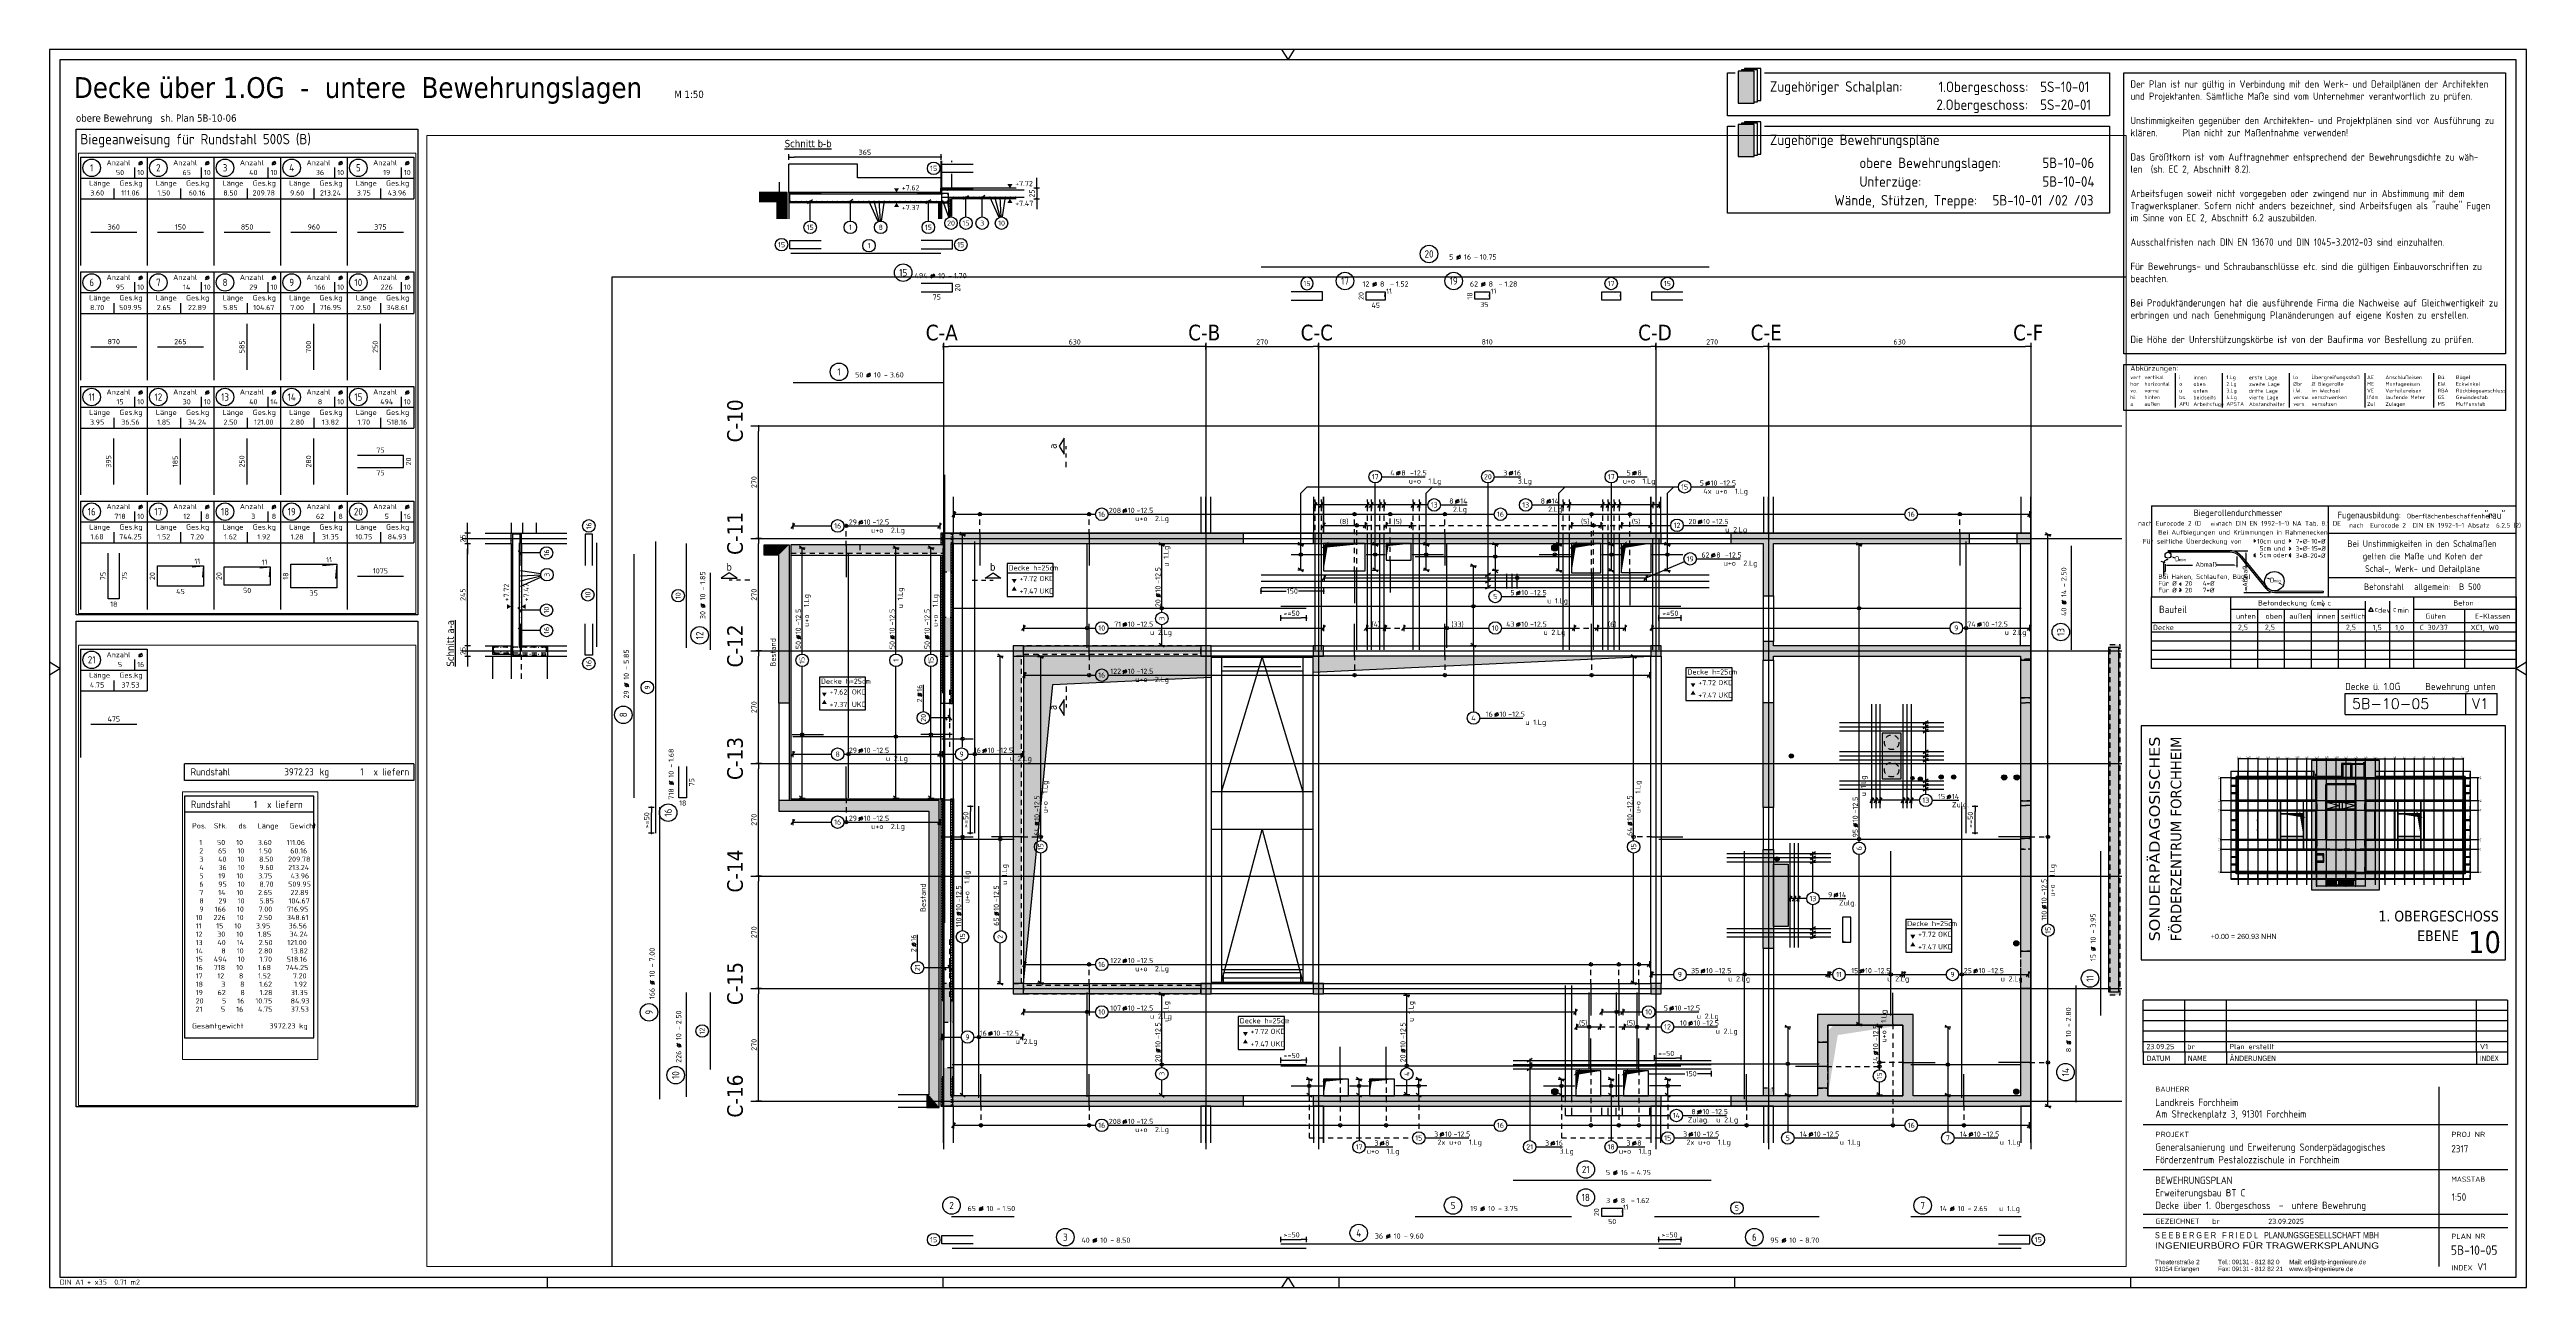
# Paper-space layout '5B-10-05' of a CAD drawing. Extents: x 0 to 59.5, y 0 to 29.7.
# The model-space entities are those that its viewports show. They can reach past a viewport. Long polylines and large blocks are cut down to what shows.
import ezdxf
from ezdxf.enums import TextEntityAlignment as Align

# ---------------------------------------------------------------- set-up
doc = ezdxf.new("R2010")
doc.units = 0
doc.header["$LTSCALE"] = 0.5
doc.header["$MEASUREMENT"] = 0
doc.header["$PDMODE"] = 2
for name, pattern in [('AUSGEZOGEN', [1000.01, 1000, 0.01]), ('DASHDOTSMALL', [1.05, 0.5, -0.25, 0.05, -0.25]), ('DOT', [0.175, 0.05, -0.125]), ('HIDDEN', [0.375, 0.25, -0.125]), ('HIDDEN2', [0.187, 0.125, -0.062]), ('STRICHPUNKT2', [0.55, 0.25, -0.125, 0.05, -0.125]), ('VERDECKT', [0.375, 0.25, -0.125]), ('VERDECKT2', [0.1875, 0.125, -0.0625])]:
    doc.linetypes.add(name, pattern=pattern)
doc.layers.get('0').update_dxf_attribs({"linetype": 'CONTINUOUS'})
doc.layers.get('Defpoints').update_dxf_attribs({"linetype": 'CONTINUOUS'})
for name, color, linetype in [('0_H05', 11, 'CONTINUOUS'), ('0_H10', 13, 'CONTINUOUS'), ('ACHSEN', 7, 'CONTINUOUS'), ('AFU', 9, 'CONTINUOUS'), ('BESTAND', 7, 'CONTINUOUS'), ('BETON', 7, 'CONTINUOUS'), ('Brüstung', 7, 'CONTINUOUS'), ('DD', 7, 'CONTINUOUS'), ('Decke', 7, 'CONTINUOUS'), ('Decke Lignatur', 21, 'CONTINUOUS'), ('DRUEBER', 7, 'CONTINUOUS'), ('Fertigteil', 7, 'CONTINUOUS'), ('HILFE', 7, 'CONTINUOUS'), ('HINWEISE', 10, 'CONTINUOUS'), ('HOLZ-ANS', 21, 'CONTINUOUS'), ('HOLZ-SCHN', 1, 'CONTINUOUS'), ('HOLZ-VERD', 8, 'VERDECKT2'), ('KB', 7, 'CONTINUOUS'), ('koten', 7, 'CONTINUOUS'), ('MASSE', 7, 'CONTINUOUS'), ('MAT', 7, 'CONTINUOUS'), ('OBJEKT', 7, 'CONTINUOUS'), ('RAHMEN', 7, 'CONTINUOUS'), ('RND', 7, 'CONTINUOUS'), ('RND_BILD', 7, 'CONTINUOUS'), ('SCHATTEN', 253, 'CONTINUOUS'), ('SCHNITTE', 7, 'CONTINUOUS'), ('STAHL', 7, 'CONTINUOUS'), ('STEMPEL', 7, 'CONTINUOUS'), ('Sturz', 7, 'CONTINUOUS'), ('TEXT', 7, 'CONTINUOUS'), ('Treppe', 7, 'CONTINUOUS'), ('Uebersicht_05', 7, 'CONTINUOUS'), ('Uebersicht_10', 7, 'CONTINUOUS'), ('Uebersicht_Kante-18', 7, 'CONTINUOUS'), ('Uebersicht_Kante-25', 7, 'CONTINUOUS'), ('UZ', 7, 'CONTINUOUS'), ('VERDECKT', 7, 'CONTINUOUS'), ('Übersicht_Bereich-bold', 5, 'CONTINUOUS'), ('Übersicht_Bereich-bold_schraff', 15, 'CONTINUOUS')]:
    doc.layers.add(name, color=color, linetype=linetype)
doc.layers.add('A_BT_DECKE_TREPPE', color=7, linetype='CONTINUOUS', lineweight=13)
doc.layers.add('ANSICHTSFENSTER', color=7, linetype='CONTINUOUS', plot=False)
doc.styles.add('HELV', font='tahoma.ttf')
doc.styles.add('liste', font='isocp-e.shx')
doc.styles.add('ROMANS', font='romans', dxfattribs={"height": 0.22})
doc.styles.add('SFP', font='swiss.ttf', dxfattribs={"height": 0.25})
doc.styles.add('SIMPLEX8', font='ISO', dxfattribs={"width": 0.8})
doc.styles.add('SPIRITTXTSTYLE1', font='ROMAN')
doc.styles.get("Standard").update_dxf_attribs({"font": 'iso'})
doc.styles.add('TXT', font='isocp.shx')
doc.linetypes.add('AFU_50K', pattern='A,0.15,["/",Standard,S=0.2,R=0,X=-0.01,Y=-0.1],0.07,["/",Standard,S=0.2,R=0,X=-0.01,Y=-0.1],0.15', length=0.37)
doc.dimstyles.new('DOT_I', dxfattribs={"dimscale": 0.5, "dimtxt": 0.25, "dimasz": 0.25, "dimexe": 0.1, "dimexo": 0.3, "dimgap": 0.1, "dimtad": 1, "dimdec": 3, "dimzin": 3, "dimtxsty": 'TXT', "dimblk": 'DOT', "dimblk1": 'DOT', "dimblk2": 'DOT', "dimsah": 1, "dimcen": 0.1, "dimse1": 1, "dimse2": 1, "dimazin": 0, "dimtfac": 1, "dimtdec": 4, "dimtix": 1, "dimtmove": 2, "dimatfit": 3, "dimldrblk": 'DOT', "dimfxl": 0.7, "dimfxlon": 1, "dimtvp": 1, "dimtolj": 1, "dimtzin": 0, "dimarcsym": 0})
pattern_1 = [(90, (-800, -2e-13), (-0.0625, 0), []), (180, (-800, -2e-13), (-7e-18, -0.0625), [])]
pattern_2 = [(90, (-800.05, -2e-13), (-0.0625, 0), []), (180, (-800.05, -2e-13), (-7e-18, -0.0625), [])]

# ---------------------------------------------------------------- blocks, each defined once
blk = doc.blocks.new('I-Z0-BEL')
at = {"layer": 'RAHMEN', "color": 7, "linetype": 'Continuous'}
for p, q in [((0, 0.6), (-17.5, 0.6)), ((-17.5, 0.6), (-17.5, 0)), ((0, 0), (-17.5, 0)), ((-15.5, 0.6), (-15.5, 0)), ((-13.5, 0.6), (-13.5, 0)), ((-1.5, 0.6), (-1.5, 0)), ((0, 0.6), (0, 0))]:
    blk.add_line(p, q, dxfattribs=at)
at = {"layer": 'STEMPEL', "color": 7, "linetype": 'Continuous', "style": 'HELV'}
for s, p in [('DATUM', (-17.33, 0.18)), ('NAME', (-15.35, 0.18)), ('ÄNDERUNGEN', (-13.33, 0.18))]:
    blk.add_text(s, height=0.25, dxfattribs=at).set_placement(p)
at = {"layer": 'STEMPEL', "color": 7, "linetype": 'Continuous', "style": 'HELV', "width": 0.8}
blk.add_text('INDEX', height=0.25, dxfattribs=at).set_placement((-1.33, 0.18))
blk = doc.blocks.new('I-Z1-BEL')
at = {"layer": 'RAHMEN', "color": 7, "linetype": 'Continuous'}
for p, q in [((0, 0.5), (-17.5, 0.5)), ((-17.5, 0), (-17.5, 0.5)), ((-15.5, 0), (-15.5, 0.5)), ((-13.5, 0), (-13.5, 0.5)), ((-1.5, 0), (-1.5, 0.5)), ((0, 0.5), (0, 0))]:
    blk.add_line(p, q, dxfattribs=at)
at = {"layer": 'RAHMEN', "color": 7, "linetype": 'Continuous', "style": 'TXT'}
for tag, p in [('INDEX-D', (-17.34, 0.14)), ('INDEX-N', (-15.38, 0.14)), ('INDEX-X', (-13.36, 0.14)), ('INDEX', (-1.33, 0.14))]:
    blk.add_attdef(tag, p, '', height=0.25, dxfattribs=at)
blk = doc.blocks.new('S-A0-SEE')
at = {"layer": 'STEMPEL', "color": 7, "linetype": 'Continuous'}
for p, q in [((-3.7, 9.13), (-3.7, 0.5)), ((-17.9, 7.32), (-0.4, 7.32)), ((-0.4, 5.15), (-17.9, 5.15)), ((-0.4, 3), (-17.9, 3)), ((-0.4, 2.36), (-17.9, 2.36))]:
    blk.add_line(p, q, dxfattribs=at)
at = {"layer": 'RAHMEN', "color": 1, "linetype": 'Continuous', "style": 'TXT'}
for tag, p in [('PROJEKT-NAME', (-3.11, 5.98)), ('MASSTAB', (-3.1, 3.67)), ('INDEX', (-1.86, 0.32))]:
    blk.add_attdef(tag, p, '', height=0.35, dxfattribs=at)
at = {"layer": 'STEMPEL', "color": 7, "linetype": 'Continuous', "style": 'SIMPLEX8'}
for s, width, p, p2 in [('BAUHERR', 1.103774, (-17.31, 8.89), (-15.69, 8.89)), ('PROJEKT', 1.17, (-17.31, 6.72), (-15.69, 6.72)), ('PROJ NR', 1.125, (-3.11, 6.72), (-1.48, 6.72)), ('MASSTAB', 1.063636, (-3.11, 4.57), (-1.48, 4.57)), ('GEZEICHNET', 1.125, (-17.32, 2.55), (-15.19, 2.55)), ('PLAN NR', 1.083333, (-3.11, 1.83), (-1.48, 1.83))]:
    blk.add_text(s, height=0.25, dxfattribs=dict(at, width=width)).set_placement(p, p2, align=Align.FIT)
at = {"layer": 'STEMPEL', "color": 1, "linetype": 'Continuous', "style": 'TXT'}
for tag, p in [('BAUHERR-1', (-17.31, 8.21)), ('BAUHERR-2', (-17.31, 7.65)), ('PROJEKT-1', (-17.31, 6.06)), ('PROJEKT-2', (-17.31, 5.46)), ('PLANART', (-17.31, 4.47)), ('BAUTEIL-1', (-17.31, 3.87)), ('BAUTEIL-2', (-17.31, 3.27)), ('STATUS', (-3.09, 2.5))]:
    blk.add_attdef(tag, p, '', height=0.35, dxfattribs=at)
at = {"layer": 'STEMPEL', "color": 7, "linetype": 'Continuous', "style": 'TXT'}
for tag, p in [('BEARBEITER', (-14.59, 2.55)), ('DATUM', (-11.9, 2.55))]:
    blk.add_attdef(tag, p, '', height=0.25, dxfattribs=at)
at = {"layer": 'TEXT', "color": 7, "linetype": 'AUSGEZOGEN', "style": 'TXT'}
blk.add_text('INDEX', height=0.25, dxfattribs=at).set_placement((-3.1, 0.32))
at = {"layer": 'TEXT', "color": 6, "linetype": 'AUSGEZOGEN', "style": 'TXT'}
blk.add_attdef('PLAN-NUMMER', (-3.13, 1.07), '', height=0.45, dxfattribs=at)
blk = doc.blocks.new('hin-indsee')
at = {"layer": 'OBJEKT', "color": 7, "linetype": 'AUSGEZOGEN'}
for p, q in [((-7.3, 1), (0, 1)), ((-7.3, 0), (-7.3, 1)), ((-7.3, 0), (0, 0)), ((-1.5, 0), (-1.5, 1)), ((0, 0), (0, 1))]:
    blk.add_line(p, q, dxfattribs=at)
at = {"layer": 'RAHMEN', "color": 5, "linetype": 'Continuous', "style": 'ROMANS'}
for tag, p in [('HIN-PLAN', (-6.97, 0.26)), ('HIN-INDEX', (-1.21, 0.26))]:
    blk.add_attdef(tag, p, '', height=0.5, dxfattribs=at)
blk = doc.blocks.new('354885')
at = {"layer": 'TEXT', "color": 102, "linetype": 'AUSGEZOGEN'}
for p, q in [((0.616, -0.104), (0.616, -0.516)), ((1.182, -0.104), (1.182, -0.516)), ((1.984, -0.104), (1.984, -0.516)), ((2.892, -0.104), (2.892, -0.516)), ((3.717, -0.104), (3.717, -0.516))]:
    blk.add_line(p, q, dxfattribs=at)
at = {"layer": 'TEXT', "color": 7, "linetype": 'AUSGEZOGEN'}
blk.add_lwpolyline([(0, 0), (4.582, 0), (4.582, -0.552), (0, -0.552)], close=True, dxfattribs=at)
at = {"layer": 'TEXT', "color": 102, "linetype": 'AUSGEZOGEN', "style": 'liste'}
for s, p in [('vert', (0.078, -0.175)), ('hor', (0.078, -0.255)), ('vertikal', (0.248, -0.175)), ('horizontal', (0.248, -0.255)), ('o', (0.666, -0.255)), ('i', (0.666, -0.175)), ('innen', (0.836, -0.177)), ('oben', (0.836, -0.257)), ('unten', (0.836, -0.337)), ('1.Lg', (1.232, -0.175)), ('2.Lg', (1.232, -0.255)), ('3.Lg', (1.232, -0.335)), ('erste Lage', (1.503, -0.177)), ('zweite Lage', (1.503, -0.257)), ('dritte Lage', (1.503, -0.337)), ('%%Cbr', (2.034, -0.255)), ('lo', (2.034, -0.175)), ('i.W.', (2.034, -0.335)), ('%%C Biegerolle', (2.254, -0.255)), ('Übergreifungsstoß', (2.254, -0.175)), ('im Wechsel', (2.254, -0.335)), ('AE', (2.92, -0.175)), ('VE', (2.92, -0.335)), ('ME', (2.92, -0.255)), ('Anschlußeisen', (3.14, -0.175)), ('Verteilereisen', (3.14, -0.335)), ('Montageeisen', (3.14, -0.255)), ('Bü.', (3.767, -0.175)), ('EW.', (3.767, -0.255)), ('RBA', (3.767, -0.335)), ('Bügel', (3.987, -0.175)), ('Eckwinkel', (3.987, -0.255)), ('Rückbiegeanschluss', (3.987, -0.335)), ('vo.', (0.078, -0.335)), ('a', (0.078, -0.495)), ('hi.', (0.078, -0.415)), ('vorne', (0.248, -0.335)), ('außen', (0.248, -0.495)), ('hinten', (0.248, -0.415)), ('AFU', (0.666, -0.495)), ('u', (0.666, -0.335)), ('bs.', (0.666, -0.415)), ('Arbeitsfuge', (0.836, -0.497)), ('beidseits', (0.836, -0.417)), ('4.Lg', (1.232, -0.415)), ('APSTA', (1.232, -0.495)), ('vierte Lage', (1.503, -0.417)), ('Abstandhalter', (1.503, -0.497)), ('versw.', (2.034, -0.415)), ('vers.', (2.034, -0.495)), ('verschwenken', (2.254, -0.415)), ('versetzen', (2.254, -0.495)), ('Zul', (2.92, -0.495)), ('lfdm', (2.92, -0.415)), ('Zulagen', (3.14, -0.495)), ('laufende Meter', (3.14, -0.415)), ('GS', (3.767, -0.415)), ('MS', (3.767, -0.495)), ('Gewindestab', (3.987, -0.415)), ('Muffenstab', (3.987, -0.495))]:
    blk.add_text(s, height=0.045, dxfattribs=at).set_placement(p)
at = {"layer": 'TEXT', "color": 7, "linetype": 'Continuous', "style": 'TXT'}
blk.add_text('Abkürzungen:', height=0.0625, dxfattribs=at).set_placement((0.078, -0.075))
blk = doc.blocks.new('A1-35-0')
at = {"layer": 'RAHMEN'}
for p, q in [((118.9, 59.4), (0, 59.4)), ((0, 59.4), (0, 0)), ((118.9, 0), (118.9, 59.4)), ((0, 0), (118.9, 0))]:
    blk.add_line(p, q, dxfattribs=at)
at = {"layer": 'RAHMEN', "color": 5}
for p, q in [((118.4, 58.9), (0.5, 58.9)), ((0.5, 58.9), (0.5, 0.5)), ((118.4, 0.5), (118.4, 58.9)), ((0.5, 0.5), (118.4, 0.5))]:
    blk.add_line(p, q, dxfattribs=at)
at = {"layer": 'RAHMEN', "color": 7, "linetype": 'Continuous'}
for p, q in [((59.14, 59.4), (59.45, 58.9)), ((59.45, 58.9), (59.76, 59.4)), ((0.5, 29.7), (0, 30.01)), ((118.9, 30.01), (118.4, 29.7)), ((0, 29.39), (0.5, 29.7)), ((118.4, 29.7), (118.9, 29.39)), ((59.45, 0.5), (59.14, 0)), ((59.76, 0), (59.45, 0.5))]:
    blk.add_line(p, q, dxfattribs=at)
at = {"layer": 'RAHMEN', "color": 7}
for p, q in [((23.9, 0), (23.9, 0.5)), ((42.9, 0), (42.9, 0.5)), ((61.9, 0), (61.9, 0.5)), ((80.9, 0), (80.9, 0.5)), ((99.9, 0.5), (99.9, 0))]:
    blk.add_line(p, q, dxfattribs=at)
at = {"layer": 'RAHMEN', "color": 7, "style": 'TXT'}
blk.add_text('DIN A1 + x35  0.71 m2', height=0.25, dxfattribs=at).set_placement((0.49, 0.13))
blk = doc.blocks.new('Beton 1.OG-Brüstung')
at = {"color": 0, "linetype": 'ByBlock'}
blk.add_line((-2.623, 13.47), (-2.623, 13.27), dxfattribs=at)
for points in [[(-0.623, 13.27), (-0.623, 13.47), (-4.273, 13.47), (-4.273, 13.27)], [(1.062, 2.95), (1.262, 2.95), (1.262, 10.8), (1.062, 10.8)], [(1.312, 10.85), (5.562, 10.85), (5.562, 11.05), (1.312, 11.05)], [(25.237, 9.68), (25.487, 9.68), (25.487, 10.73), (25.237, 10.73)], [(25.237, 6.17), (25.487, 6.17), (25.487, 7.22), (25.237, 7.22)], [(1.312, 2.7), (5.562, 2.7), (5.562, 2.9), (1.312, 2.9)], [(20.362, 0.435), (20.612, 0.435), (20.612, 1.535), (20.362, 1.535)]]:
    blk.add_lwpolyline(points, close=True, dxfattribs=at)
blk = doc.blocks.new('Stützen 2.OG')
at = {"color": 0, "linetype": 'ByBlock', "flags": 128}
for points in [[(-0.12, 0.01), (0.12, 0.01), (0.12, 0.25), (-0.12, 0.25)], [(0.12, 0.05), (6.06, 0.05), (6.06, 0.25), (0.12, 0.25)], [(6.06, 0.01), (6.3, 0.01), (6.3, 0.25), (6.06, 0.25)], [(8.76, 0.01), (9, 0.01), (9, 0.25), (8.76, 0.25)], [(11.46, 0.01), (11.7, 0.01), (11.7, 0.25), (11.46, 0.25)], [(14.16, 0.01), (14.4, 0.01), (14.4, 0.25), (14.16, 0.25)], [(16.86, 0.01), (17.1, 0.01), (17.1, 0.25), (16.86, 0.25)], [(19.56, 0.01), (19.8, 0.01), (19.8, 0.25), (19.56, 0.25)], [(19.8, 0.05), (25.74, 0.05), (25.74, 0.25), (19.8, 0.25)], [(25.74, 0.01), (25.98, 0.01), (25.98, 0.25), (25.74, 0.25)], [(-0.12, -2.69), (0.12, -2.69), (0.12, -2.45), (-0.12, -2.45)], [(-0.12, -5.39), (0.12, -5.39), (0.12, -5.15), (-0.12, -5.15)], [(6.06, -2.69), (6.3, -2.69), (6.3, -2.45), (6.06, -2.45)], [(6.06, -5.39), (6.3, -5.39), (6.3, -5.15), (6.06, -5.15)], [(8.76, -5.39), (9, -5.39), (9, -5.15), (8.76, -5.15)], [(11.46, -5.39), (11.7, -5.39), (11.7, -5.15), (11.46, -5.15)], [(14.16, -5.39), (14.4, -5.39), (14.4, -5.15), (14.16, -5.15)], [(16.86, -5.39), (17.1, -5.39), (17.1, -5.15), (16.86, -5.15)], [(19.56, -2.69), (19.8, -2.69), (19.8, -2.45), (19.56, -2.45)], [(19.56, -5.39), (19.8, -5.39), (19.8, -5.15), (19.56, -5.15)], [(25.74, -2.69), (25.98, -2.69), (25.98, -2.45), (25.74, -2.45)], [(25.74, -5.39), (25.98, -5.39), (25.98, -5.15), (25.74, -5.15)], [(-0.12, -8.09), (0.12, -8.09), (0.12, -7.85), (-0.12, -7.85)], [(-0.12, -10.79), (0.12, -10.79), (0.12, -10.55), (-0.12, -10.55)], [(-0.12, -13.49), (0.12, -13.49), (0.12, -13.25), (-0.12, -13.25)], [(6.06, -8.09), (6.3, -8.09), (6.3, -7.85), (6.06, -7.85)], [(6.06, -10.79), (6.3, -10.79), (6.3, -10.55), (6.06, -10.55)], [(6.06, -13.49), (6.3, -13.49), (6.3, -13.25), (6.06, -13.25)], [(8.76, -10.79), (9, -10.79), (9, -10.55), (8.76, -10.55)], [(8.76, -13.49), (9, -13.49), (9, -13.25), (8.76, -13.25)], [(11.46, -10.79), (11.7, -10.79), (11.7, -10.55), (11.46, -10.55)], [(14.16, -10.79), (14.4, -10.79), (14.4, -10.55), (14.16, -10.55)], [(16.86, -10.79), (17.1, -10.79), (17.1, -10.55), (16.86, -10.55)], [(16.86, -13.49), (17.1, -13.49), (17.1, -13.25), (16.86, -13.25)], [(19.56, -8.09), (19.8, -8.09), (19.8, -7.85), (19.56, -7.85)], [(19.56, -10.79), (19.8, -10.79), (19.8, -10.55), (19.56, -10.55)], [(19.56, -13.49), (19.8, -13.49), (19.8, -13.25), (19.56, -13.25)], [(25.74, -8.09), (25.98, -8.09), (25.98, -7.85), (25.74, -7.85)], [(25.74, -10.79), (25.98, -10.79), (25.98, -10.55), (25.74, -10.55)], [(25.74, -13.49), (25.98, -13.49), (25.98, -13.25), (25.74, -13.25)], [(-0.12, -16.19), (0.12, -16.19), (0.12, -15.95), (-0.12, -15.95)], [(-0.12, -18.89), (0.12, -18.89), (0.12, -18.65), (-0.12, -18.65)], [(6.06, -16.19), (6.3, -16.19), (6.3, -15.95), (6.06, -15.95)], [(6.06, -18.89), (6.3, -18.89), (6.3, -18.65), (6.06, -18.65)], [(8.76, -16.19), (9, -16.19), (9, -15.95), (8.76, -15.95)], [(8.76, -18.89), (9, -18.89), (9, -18.65), (8.76, -18.65)], [(11.46, -18.89), (11.7, -18.89), (11.7, -18.65), (11.46, -18.65)], [(14.16, -18.89), (14.4, -18.89), (14.4, -18.65), (14.16, -18.65)], [(16.86, -16.19), (17.1, -16.19), (17.1, -15.95), (16.86, -15.95)], [(16.86, -18.89), (17.1, -18.89), (17.1, -18.65), (16.86, -18.65)], [(19.56, -16.19), (19.8, -16.19), (19.8, -15.95), (19.56, -15.95)], [(19.56, -18.89), (19.8, -18.89), (19.8, -18.65), (19.56, -18.65)], [(25.74, -16.19), (25.98, -16.19), (25.98, -15.95), (25.74, -15.95)], [(25.74, -18.89), (25.98, -18.89), (25.98, -18.65), (25.74, -18.65)], [(-0.12, -21.59), (0.12, -21.59), (0.12, -21.35), (-0.12, -21.35)], [(-0.12, -24.29), (0.12, -24.29), (0.12, -24.05), (-0.12, -24.05)], [(6.06, -21.59), (6.3, -21.59), (6.3, -21.35), (6.06, -21.35)], [(6.06, -24.29), (6.3, -24.29), (6.3, -24.05), (6.06, -24.05)], [(8.76, -24.29), (9, -24.29), (9, -24.05), (8.76, -24.05)], [(11.46, -24.29), (11.7, -24.29), (11.7, -24.05), (11.46, -24.05)], [(14.16, -24.29), (14.4, -24.29), (14.4, -24.05), (14.16, -24.05)], [(16.86, -24.29), (17.1, -24.29), (17.1, -24.05), (16.86, -24.05)], [(19.56, -21.59), (19.8, -21.59), (19.8, -21.35), (19.56, -21.35)], [(19.56, -24.29), (19.8, -24.29), (19.8, -24.05), (19.56, -24.05)], [(25.74, -21.59), (25.98, -21.59), (25.98, -21.35), (25.74, -21.35)], [(25.74, -24.29), (25.98, -24.29), (25.98, -24.05), (25.74, -24.05)], [(-0.12, -43.19), (0.12, -43.19), (0.12, -42.95), (-0.12, -42.95)], [(-0.12, -45.89), (0.12, -45.89), (0.12, -45.65), (-0.12, -45.65)], [(6.06, -43.19), (6.3, -43.19), (6.3, -42.95), (6.06, -42.95)], [(6.06, -45.89), (6.3, -45.89), (6.3, -45.65), (6.06, -45.65)], [(8.76, -43.19), (9, -43.19), (9, -42.95), (8.76, -42.95)], [(8.76, -45.89), (9, -45.89), (9, -45.65), (8.76, -45.65)], [(11.46, -43.19), (11.7, -43.19), (11.7, -42.95), (11.46, -42.95)], [(14.16, -43.19), (14.4, -43.19), (14.4, -42.95), (14.16, -42.95)], [(16.86, -43.19), (17.1, -43.19), (17.1, -42.95), (16.86, -42.95)], [(16.86, -45.89), (17.1, -45.89), (17.1, -45.65), (16.86, -45.65)], [(19.56, -43.19), (19.8, -43.19), (19.8, -42.95), (19.56, -42.95)], [(19.56, -45.89), (19.8, -45.89), (19.8, -45.65), (19.56, -45.65)], [(25.74, -43.19), (25.98, -43.19), (25.98, -42.95), (25.74, -42.95)], [(25.74, -45.89), (25.98, -45.89), (25.98, -45.65), (25.74, -45.65)], [(-0.12, -48.59), (0.12, -48.59), (0.12, -48.35), (-0.12, -48.35)], [(-0.12, -51.29), (0.12, -51.29), (0.12, -51.05), (-0.12, -51.05)], [(-0.12, -53.99), (0.12, -53.99), (0.12, -53.75), (-0.12, -53.75)], [(6.06, -48.59), (6.3, -48.59), (6.3, -48.35), (6.06, -48.35)], [(6.06, -51.29), (6.3, -51.29), (6.3, -51.05), (6.06, -51.05)], [(6.06, -53.99), (6.3, -53.99), (6.3, -53.75), (6.06, -53.75)], [(8.76, -48.59), (9, -48.59), (9, -48.35), (8.76, -48.35)], [(8.76, -51.29), (9, -51.29), (9, -51.05), (8.76, -51.05)], [(11.46, -51.29), (11.7, -51.29), (11.7, -51.05), (11.46, -51.05)], [(14.16, -51.29), (14.4, -51.29), (14.4, -51.05), (14.16, -51.05)], [(16.86, -48.59), (17.1, -48.59), (17.1, -48.35), (16.86, -48.35)], [(16.86, -51.29), (17.1, -51.29), (17.1, -51.05), (16.86, -51.05)], [(19.56, -48.59), (19.8, -48.59), (19.8, -48.35), (19.56, -48.35)], [(19.56, -51.29), (19.8, -51.29), (19.8, -51.05), (19.56, -51.05)], [(19.56, -53.99), (19.8, -53.99), (19.8, -53.75), (19.56, -53.75)], [(25.74, -48.59), (25.98, -48.59), (25.98, -48.35), (25.74, -48.35)], [(25.74, -51.29), (25.98, -51.29), (25.98, -51.05), (25.74, -51.05)], [(25.74, -53.99), (25.98, -53.99), (25.98, -53.75), (25.74, -53.75)], [(-0.12, -56.69), (0.12, -56.69), (0.12, -56.45), (-0.12, -56.45)], [(-0.12, -59.39), (0.12, -59.39), (0.12, -59.15), (-0.12, -59.15)], [(6.06, -56.69), (6.3, -56.69), (6.3, -56.45), (6.06, -56.45)], [(6.06, -59.39), (6.3, -59.39), (6.3, -59.15), (6.06, -59.15)], [(8.76, -56.69), (9, -56.69), (9, -56.45), (8.76, -56.45)], [(11.46, -56.69), (11.7, -56.69), (11.7, -56.45), (11.46, -56.45)], [(14.16, -56.69), (14.4, -56.69), (14.4, -56.45), (14.16, -56.45)], [(16.86, -56.69), (17.1, -56.69), (17.1, -56.45), (16.86, -56.45)], [(19.56, -56.69), (19.8, -56.69), (19.8, -56.45), (19.56, -56.45)], [(19.56, -59.39), (19.8, -59.39), (19.8, -59.15), (19.56, -59.15)], [(25.74, -56.69), (25.98, -56.69), (25.98, -56.45), (25.74, -56.45)], [(25.74, -59.39), (25.98, -59.39), (25.98, -59.15), (25.74, -59.15)], [(-0.12, -62.09), (0.12, -62.09), (0.12, -61.85), (-0.12, -61.85)], [(0.12, -62.09), (6.06, -62.09), (6.06, -61.89), (0.12, -61.89)], [(6.06, -62.09), (6.3, -62.09), (6.3, -61.85), (6.06, -61.85)], [(8.76, -62.09), (9, -62.09), (9, -61.85), (8.76, -61.85)], [(11.46, -62.09), (11.7, -62.09), (11.7, -61.85), (11.46, -61.85)], [(14.16, -62.09), (14.4, -62.09), (14.4, -61.85), (14.16, -61.85)], [(16.86, -62.09), (17.1, -62.09), (17.1, -61.85), (16.86, -61.85)], [(19.56, -62.09), (19.8, -62.09), (19.8, -61.85), (19.56, -61.85)], [(19.8, -62.09), (25.74, -62.09), (25.74, -61.89), (19.8, -61.89)], [(25.74, -62.09), (25.98, -62.09), (25.98, -61.85), (25.74, -61.85)]]:
    blk.add_lwpolyline(points, close=True, dxfattribs=at)
blk = doc.blocks.new('Beton  2.OG')
at = {"color": 0, "linetype": 'ByBlock', "flags": 128}
for points in [[(7.26, 13.75), (0.05, 13.75), (0.05, 12.83), (0.3, 12.83), (0.3, 13.5), (7.26, 13.5)], [(17.28, 13.75), (8.93, 13.75), (8.93, 13.5), (17.28, 13.5)], [(19.98, 12.25), (19.98, 13.5), (24.68, 13.5), (24.68, 13.75), (18.96, 13.75), (18.96, 13.5), (19.73, 13.5), (19.73, 12.25)], [(26.16, 13.5), (26.16, 13.75), (25.82, 13.75), (25.82, 13.5)], [(0.05, 10.8), (0.3, 10.8), (0.3, 11.73), (0.05, 11.73)], [(1.73, 10.8), (1.98, 10.8), (1.98, 11.05), (1.73, 11.05)], [(6.24, 10.8), (6.49, 10.8), (6.49, 11.05), (6.24, 11.05)], [(8.93, 10.8), (9.19, 10.8), (9.19, 11.05), (8.93, 11.05)], [(17.03, 10.8), (17.28, 10.8), (17.28, 11.05), (17.03, 11.05)], [(26.16, 10.73), (26.16, 11.05), (19.98, 11.05), (19.98, 11.15), (19.73, 11.15), (19.73, 10.7), (19.98, 10.7), (19.98, 10.8), (25.91, 10.8), (25.91, 10.73)], [(25.91, 9.68), (25.91, 7.22), (26.16, 7.22), (26.16, 9.68)], [(28.05, 2.68), (28.3, 2.68), (28.3, 11.08), (28.05, 11.08)], [(0.05, 2.02), (0.3, 2.02), (0.3, 2.95), (0.05, 2.95)], [(7.26, 0.25), (0.3, 0.25), (0.3, 0.92), (0.05, 0.92), (0.05, 0), (7.26, 0)], [(1.73, 2.7), (1.98, 2.7), (1.98, 2.95), (1.73, 2.95)], [(6.24, 2.7), (6.49, 2.7), (6.49, 2.95), (6.24, 2.95)], [(17.28, 0.25), (8.93, 0.25), (8.93, 0), (17.28, 0)], [(8.93, 2.7), (9.19, 2.7), (9.19, 2.95), (8.93, 2.95)], [(17.03, 2.7), (17.28, 2.7), (17.28, 2.95), (17.03, 2.95)], [(25.91, 6.17), (25.91, 0.25), (23.33, 0.25), (23.33, 2.2), (21.03, 2.2), (21.03, 1.54), (21.28, 1.54), (21.28, 1.95), (23.08, 1.95), (23.08, 0.25), (21.28, 0.25), (21.28, 0.44), (21.03, 0.44), (21.03, 0.25), (19.98, 0.25), (19.98, 0.44), (19.73, 0.44), (19.73, 0.25), (18.96, 0.25), (18.96, 0), (26.16, 0), (26.16, 6.17)]]:
    blk.add_lwpolyline(points, close=True, dxfattribs=at)
at = {"color": 0, "linetype": 'ByBlock'}
for points in [[(19.98, 7.17), (19.73, 7.17), (19.73, 9.69), (19.98, 9.69)], [(19.98, 3.79), (19.73, 3.79), (19.73, 6.16), (19.98, 6.16)]]:
    blk.add_lwpolyline(points, close=True, dxfattribs=at)
blk = doc.blocks.new('DOT')
at = {"color": 0, "linetype": 'ByBlock'}
for p, q in [((0, 0), (-1, 0)), ((0, 0.54), (0, -0.54))]:
    blk.add_line(p, q, dxfattribs=at)
at = {"color": 0, "linetype": 'ByBlock', "const_width": 0.2}
blk.add_lwpolyline([(-0.1, 0, 1), (0.1, 0, 1)], format="xyb", close=True, dxfattribs=at)
blk = doc.blocks.new('*D37')
at = {"layer": 'Defpoints', "color": 0, "linetype": 'AUSGEZOGEN', "transparency": 16777216}
for p in [(-5.21, -59.4), (-5.21, -62.1), (-5.21, -62.1)]:
    blk.add_point(p, dxfattribs=at)
at = {"layer": 'MASSE', "color": 0, "linetype": 'AUSGEZOGEN', "lineweight": -2, "transparency": 16777216}
blk.add_line((-5.21, -59.53), (-5.21, -61.98), dxfattribs=at)
at = {"layer": 'MASSE', "color": 0, "linetype": 'AUSGEZOGEN', "lineweight": -2, "transparency": 16777216, "xscale": 0.125, "yscale": 0.125, "zscale": 0.125}
for p, rotation in [((-5.21, -59.4), 90), ((-5.21, -62.1), 270)]:
    blk.add_blockref('DOT', p, dxfattribs=dict(at, rotation=rotation))
at = {"layer": 'MASSE', "color": 0, "linetype": 'AUSGEZOGEN', "transparency": 16777216, "insert": (-5.32, -60.75), "char_height": 0.125, "attachment_point": 5, "rotation": 90, "style": 'TXT'}
blk.add_mtext('\\A1;270', dxfattribs=at)
blk = doc.blocks.new('*D38')
at = {"layer": 'Defpoints', "color": 0, "linetype": 'AUSGEZOGEN', "transparency": 16777216}
for p in [(-5.21, -56.7), (-5.21, -59.4), (-5.21, -59.4)]:
    blk.add_point(p, dxfattribs=at)
at = {"layer": 'MASSE', "color": 0, "linetype": 'AUSGEZOGEN', "lineweight": -2, "transparency": 16777216}
blk.add_line((-5.21, -56.83), (-5.21, -59.28), dxfattribs=at)
at = {"layer": 'MASSE', "color": 0, "linetype": 'AUSGEZOGEN', "lineweight": -2, "transparency": 16777216, "xscale": 0.125, "yscale": 0.125, "zscale": 0.125}
for p, rotation in [((-5.21, -56.7), 90), ((-5.21, -59.4), 270)]:
    blk.add_blockref('DOT', p, dxfattribs=dict(at, rotation=rotation))
at = {"layer": 'MASSE', "color": 0, "linetype": 'AUSGEZOGEN', "transparency": 16777216, "insert": (-5.32, -58.05), "char_height": 0.125, "attachment_point": 5, "rotation": 90, "style": 'TXT'}
blk.add_mtext('\\A1;270', dxfattribs=at)
blk = doc.blocks.new('*D39')
at = {"layer": 'Defpoints', "color": 0, "linetype": 'AUSGEZOGEN', "transparency": 16777216}
for p in [(-5.21, -54), (-5.21, -54), (-5.21, -56.7)]:
    blk.add_point(p, dxfattribs=at)
at = {"layer": 'MASSE', "color": 0, "linetype": 'AUSGEZOGEN', "lineweight": -2, "transparency": 16777216}
blk.add_line((-5.21, -56.58), (-5.21, -54.13), dxfattribs=at)
at = {"layer": 'MASSE', "color": 0, "linetype": 'AUSGEZOGEN', "lineweight": -2, "transparency": 16777216, "xscale": 0.125, "yscale": 0.125, "zscale": 0.125}
for p, rotation in [((-5.21, -54), 89.99999999999999), ((-5.21, -56.7), 270)]:
    blk.add_blockref('DOT', p, dxfattribs=dict(at, rotation=rotation))
at = {"layer": 'MASSE', "color": 0, "linetype": 'AUSGEZOGEN', "transparency": 16777216, "insert": (-5.32, -55.35), "char_height": 0.125, "attachment_point": 5, "rotation": 90, "style": 'TXT'}
blk.add_mtext('\\A1;270', dxfattribs=at)
blk = doc.blocks.new('*D40')
at = {"layer": 'Defpoints', "color": 0, "linetype": 'AUSGEZOGEN', "transparency": 16777216}
for p in [(-5.21, -51.3), (-5.21, -51.3), (-5.21, -54)]:
    blk.add_point(p, dxfattribs=at)
at = {"layer": 'MASSE', "color": 0, "linetype": 'AUSGEZOGEN', "lineweight": -2, "transparency": 16777216}
blk.add_line((-5.21, -53.88), (-5.21, -51.43), dxfattribs=at)
at = {"layer": 'MASSE', "color": 0, "linetype": 'AUSGEZOGEN', "lineweight": -2, "transparency": 16777216, "xscale": 0.125, "yscale": 0.125, "zscale": 0.125}
for p, rotation in [((-5.21, -51.3), 89.99999999999999), ((-5.21, -54), 270)]:
    blk.add_blockref('DOT', p, dxfattribs=dict(at, rotation=rotation))
at = {"layer": 'MASSE', "color": 0, "linetype": 'AUSGEZOGEN', "transparency": 16777216, "insert": (-5.32, -52.65), "char_height": 0.125, "attachment_point": 5, "rotation": 90, "style": 'TXT'}
blk.add_mtext('\\A1;270', dxfattribs=at)
blk = doc.blocks.new('*D41')
at = {"layer": 'Defpoints', "color": 0, "linetype": 'AUSGEZOGEN', "transparency": 16777216}
for p in [(-5.21, -48.6), (-5.21, -48.6), (-5.21, -51.3)]:
    blk.add_point(p, dxfattribs=at)
at = {"layer": 'MASSE', "color": 0, "linetype": 'AUSGEZOGEN', "lineweight": -2, "transparency": 16777216}
blk.add_line((-5.21, -51.18), (-5.21, -48.73), dxfattribs=at)
at = {"layer": 'MASSE', "color": 0, "linetype": 'AUSGEZOGEN', "lineweight": -2, "transparency": 16777216, "xscale": 0.125, "yscale": 0.125, "zscale": 0.125}
for p, rotation in [((-5.21, -48.6), 89.99999999999999), ((-5.21, -51.3), 270)]:
    blk.add_blockref('DOT', p, dxfattribs=dict(at, rotation=rotation))
at = {"layer": 'MASSE', "color": 0, "linetype": 'AUSGEZOGEN', "transparency": 16777216, "insert": (-5.32, -49.95), "char_height": 0.125, "attachment_point": 5, "rotation": 90, "style": 'TXT'}
blk.add_mtext('\\A1;270', dxfattribs=at)
blk = doc.blocks.new('*D42')
at = {"layer": 'Defpoints', "color": 0, "linetype": 'AUSGEZOGEN', "transparency": 16777216}
for p in [(-5.21, -45.9), (-5.21, -45.9), (-5.21, -48.6)]:
    blk.add_point(p, dxfattribs=at)
at = {"layer": 'MASSE', "color": 0, "linetype": 'AUSGEZOGEN', "lineweight": -2, "transparency": 16777216}
blk.add_line((-5.21, -48.48), (-5.21, -46.03), dxfattribs=at)
at = {"layer": 'MASSE', "color": 0, "linetype": 'AUSGEZOGEN', "lineweight": -2, "transparency": 16777216, "xscale": 0.125, "yscale": 0.125, "zscale": 0.125}
for p, rotation in [((-5.21, -45.9), 89.99999999999999), ((-5.21, -48.6), 270)]:
    blk.add_blockref('DOT', p, dxfattribs=dict(at, rotation=rotation))
at = {"layer": 'MASSE', "color": 0, "linetype": 'AUSGEZOGEN', "transparency": 16777216, "insert": (-5.32, -47.25), "char_height": 0.125, "attachment_point": 5, "rotation": 90, "style": 'TXT'}
blk.add_mtext('\\A1;270', dxfattribs=at)
blk = doc.blocks.new('*D43')
at = {"layer": 'Defpoints', "color": 0, "linetype": 'AUSGEZOGEN', "transparency": 16777216}
for p in [(-5.21, -43.2), (-5.21, -43.2), (-5.21, -45.9)]:
    blk.add_point(p, dxfattribs=at)
at = {"layer": 'MASSE', "color": 0, "linetype": 'AUSGEZOGEN', "lineweight": -2, "transparency": 16777216}
blk.add_line((-5.21, -45.78), (-5.21, -43.33), dxfattribs=at)
at = {"layer": 'MASSE', "color": 0, "linetype": 'AUSGEZOGEN', "lineweight": -2, "transparency": 16777216, "xscale": 0.125, "yscale": 0.125, "zscale": 0.125}
for p, rotation in [((-5.21, -43.2), 89.99999999999999), ((-5.21, -45.9), 270)]:
    blk.add_blockref('DOT', p, dxfattribs=dict(at, rotation=rotation))
at = {"layer": 'MASSE', "color": 0, "linetype": 'AUSGEZOGEN', "transparency": 16777216, "insert": (-5.32, -44.55), "char_height": 0.125, "attachment_point": 5, "rotation": 90, "style": 'TXT'}
blk.add_mtext('\\A1;270', dxfattribs=at)
blk = doc.blocks.new('*D44')
at = {"layer": 'Defpoints', "color": 0, "linetype": 'AUSGEZOGEN', "transparency": 16777216}
for p in [(-5.21, -40.5), (-5.21, -40.5), (-5.21, -43.2)]:
    blk.add_point(p, dxfattribs=at)
at = {"layer": 'MASSE', "color": 0, "linetype": 'AUSGEZOGEN', "lineweight": -2, "transparency": 16777216}
blk.add_line((-5.21, -43.08), (-5.21, -40.63), dxfattribs=at)
at = {"layer": 'MASSE', "color": 0, "linetype": 'AUSGEZOGEN', "lineweight": -2, "transparency": 16777216, "xscale": 0.125, "yscale": 0.125, "zscale": 0.125}
for p, rotation in [((-5.21, -40.5), 89.99999999999999), ((-5.21, -43.2), 270)]:
    blk.add_blockref('DOT', p, dxfattribs=dict(at, rotation=rotation))
at = {"layer": 'MASSE', "color": 0, "linetype": 'AUSGEZOGEN', "transparency": 16777216, "insert": (-5.32, -41.85), "char_height": 0.125, "attachment_point": 5, "rotation": 90, "style": 'TXT'}
blk.add_mtext('\\A1;270', dxfattribs=at)
blk = doc.blocks.new('*D45')
at = {"layer": 'Defpoints', "color": 0, "linetype": 'AUSGEZOGEN', "transparency": 16777216}
for p in [(-5.21, -37.8), (-5.21, -37.8), (-5.21, -40.5)]:
    blk.add_point(p, dxfattribs=at)
at = {"layer": 'MASSE', "color": 0, "linetype": 'AUSGEZOGEN', "lineweight": -2, "transparency": 16777216}
blk.add_line((-5.21, -40.38), (-5.21, -37.93), dxfattribs=at)
at = {"layer": 'MASSE', "color": 0, "linetype": 'AUSGEZOGEN', "lineweight": -2, "transparency": 16777216, "xscale": 0.125, "yscale": 0.125, "zscale": 0.125}
for p, rotation in [((-5.21, -37.8), 89.99999999999999), ((-5.21, -40.5), 270)]:
    blk.add_blockref('DOT', p, dxfattribs=dict(at, rotation=rotation))
at = {"layer": 'MASSE', "color": 0, "linetype": 'AUSGEZOGEN', "transparency": 16777216, "insert": (-5.32, -39.15), "char_height": 0.125, "attachment_point": 5, "rotation": 90, "style": 'TXT'}
blk.add_mtext('\\A1;270', dxfattribs=at)
blk = doc.blocks.new('*D46')
at = {"layer": 'Defpoints', "color": 0, "linetype": 'AUSGEZOGEN', "transparency": 16777216}
for p in [(-5.21, -35.1), (-5.21, -35.1), (-5.21, -37.8)]:
    blk.add_point(p, dxfattribs=at)
at = {"layer": 'MASSE', "color": 0, "linetype": 'AUSGEZOGEN', "lineweight": -2, "transparency": 16777216}
blk.add_line((-5.21, -37.68), (-5.21, -35.23), dxfattribs=at)
at = {"layer": 'MASSE', "color": 0, "linetype": 'AUSGEZOGEN', "lineweight": -2, "transparency": 16777216, "xscale": 0.125, "yscale": 0.125, "zscale": 0.125}
for p, rotation in [((-5.21, -35.1), 89.99999999999999), ((-5.21, -37.8), 270)]:
    blk.add_blockref('DOT', p, dxfattribs=dict(at, rotation=rotation))
at = {"layer": 'MASSE', "color": 0, "linetype": 'AUSGEZOGEN', "transparency": 16777216, "insert": (-5.32, -36.45), "char_height": 0.125, "attachment_point": 5, "rotation": 90, "style": 'TXT'}
blk.add_mtext('\\A1;270', dxfattribs=at)
blk = doc.blocks.new('*D47')
at = {"layer": 'Defpoints', "color": 0, "linetype": 'AUSGEZOGEN', "transparency": 16777216}
for p in [(-5.21, -32.4), (-5.21, -32.4), (-5.21, -35.1)]:
    blk.add_point(p, dxfattribs=at)
at = {"layer": 'MASSE', "color": 0, "linetype": 'AUSGEZOGEN', "lineweight": -2, "transparency": 16777216}
blk.add_line((-5.21, -34.98), (-5.21, -32.53), dxfattribs=at)
at = {"layer": 'MASSE', "color": 0, "linetype": 'AUSGEZOGEN', "lineweight": -2, "transparency": 16777216, "xscale": 0.125, "yscale": 0.125, "zscale": 0.125}
for p, rotation in [((-5.21, -32.4), 89.99999999999999), ((-5.21, -35.1), 270)]:
    blk.add_blockref('DOT', p, dxfattribs=dict(at, rotation=rotation))
at = {"layer": 'MASSE', "color": 0, "linetype": 'AUSGEZOGEN', "transparency": 16777216, "insert": (-5.32, -33.75), "char_height": 0.125, "attachment_point": 5, "rotation": 90, "style": 'TXT'}
blk.add_mtext('\\A1;270', dxfattribs=at)
blk = doc.blocks.new('*D48')
at = {"layer": 'Defpoints', "color": 0, "linetype": 'AUSGEZOGEN', "transparency": 16777216}
for p in [(-5.21, -29.7), (-5.21, -29.7), (-5.21, -32.4)]:
    blk.add_point(p, dxfattribs=at)
at = {"layer": 'MASSE', "color": 0, "linetype": 'AUSGEZOGEN', "lineweight": -2, "transparency": 16777216}
blk.add_line((-5.21, -32.28), (-5.21, -29.82), dxfattribs=at)
at = {"layer": 'MASSE', "color": 0, "linetype": 'AUSGEZOGEN', "lineweight": -2, "transparency": 16777216, "xscale": 0.125, "yscale": 0.125, "zscale": 0.125}
for p, rotation in [((-5.21, -29.7), 89.99999999999999), ((-5.21, -32.4), 270)]:
    blk.add_blockref('DOT', p, dxfattribs=dict(at, rotation=rotation))
at = {"layer": 'MASSE', "color": 0, "linetype": 'AUSGEZOGEN', "transparency": 16777216, "insert": (-5.32, -31.05), "char_height": 0.125, "attachment_point": 5, "rotation": 90, "style": 'TXT'}
blk.add_mtext('\\A1;270', dxfattribs=at)
blk = doc.blocks.new('*D49')
at = {"layer": 'Defpoints', "color": 0, "linetype": 'AUSGEZOGEN', "transparency": 16777216}
for p in [(-5.21, -27), (-5.21, -27), (-5.21, -29.7)]:
    blk.add_point(p, dxfattribs=at)
at = {"layer": 'MASSE', "color": 0, "linetype": 'AUSGEZOGEN', "lineweight": -2, "transparency": 16777216}
blk.add_line((-5.21, -29.57), (-5.21, -27.13), dxfattribs=at)
at = {"layer": 'MASSE', "color": 0, "linetype": 'AUSGEZOGEN', "lineweight": -2, "transparency": 16777216, "xscale": 0.125, "yscale": 0.125, "zscale": 0.125}
for p, rotation in [((-5.21, -27), 89.99999999999999), ((-5.21, -29.7), 270)]:
    blk.add_blockref('DOT', p, dxfattribs=dict(at, rotation=rotation))
at = {"layer": 'MASSE', "color": 0, "linetype": 'AUSGEZOGEN', "transparency": 16777216, "insert": (-5.32, -28.35), "char_height": 0.125, "attachment_point": 5, "rotation": 90, "style": 'TXT'}
blk.add_mtext('\\A1;270', dxfattribs=at)
blk = doc.blocks.new('*D50')
at = {"layer": 'Defpoints', "color": 0, "linetype": 'AUSGEZOGEN', "transparency": 16777216}
for p in [(-5.21, -24.3), (-5.21, -24.3), (-5.21, -27)]:
    blk.add_point(p, dxfattribs=at)
at = {"layer": 'MASSE', "color": 0, "linetype": 'AUSGEZOGEN', "lineweight": -2, "transparency": 16777216}
blk.add_line((-5.21, -26.88), (-5.21, -24.42), dxfattribs=at)
at = {"layer": 'MASSE', "color": 0, "linetype": 'AUSGEZOGEN', "lineweight": -2, "transparency": 16777216, "xscale": 0.125, "yscale": 0.125, "zscale": 0.125}
for p, rotation in [((-5.21, -24.3), 89.99999999999999), ((-5.21, -27), 270)]:
    blk.add_blockref('DOT', p, dxfattribs=dict(at, rotation=rotation))
at = {"layer": 'MASSE', "color": 0, "linetype": 'AUSGEZOGEN', "transparency": 16777216, "insert": (-5.32, -25.65), "char_height": 0.125, "attachment_point": 5, "rotation": 90, "style": 'TXT'}
blk.add_mtext('\\A1;270', dxfattribs=at)
blk = doc.blocks.new('*D51')
at = {"layer": 'Defpoints', "color": 0, "linetype": 'AUSGEZOGEN', "transparency": 16777216}
for p in [(-5.21, -21.6), (-5.21, -21.6), (-5.21, -24.3)]:
    blk.add_point(p, dxfattribs=at)
at = {"layer": 'MASSE', "color": 0, "linetype": 'AUSGEZOGEN', "lineweight": -2, "transparency": 16777216}
blk.add_line((-5.21, -24.17), (-5.21, -21.72), dxfattribs=at)
at = {"layer": 'MASSE', "color": 0, "linetype": 'AUSGEZOGEN', "lineweight": -2, "transparency": 16777216, "xscale": 0.125, "yscale": 0.125, "zscale": 0.125}
for p, rotation in [((-5.21, -21.6), 89.99999999999999), ((-5.21, -24.3), 270)]:
    blk.add_blockref('DOT', p, dxfattribs=dict(at, rotation=rotation))
at = {"layer": 'MASSE', "color": 0, "linetype": 'AUSGEZOGEN', "transparency": 16777216, "insert": (-5.32, -22.95), "char_height": 0.125, "attachment_point": 5, "rotation": 90, "style": 'TXT'}
blk.add_mtext('\\A1;270', dxfattribs=at)
blk = doc.blocks.new('*D52')
at = {"layer": 'Defpoints', "color": 0, "linetype": 'AUSGEZOGEN', "transparency": 16777216}
for p in [(-5.21, -18.9), (-5.21, -18.9), (-5.21, -21.6)]:
    blk.add_point(p, dxfattribs=at)
at = {"layer": 'MASSE', "color": 0, "linetype": 'AUSGEZOGEN', "lineweight": -2, "transparency": 16777216}
blk.add_line((-5.21, -21.47), (-5.21, -19.02), dxfattribs=at)
at = {"layer": 'MASSE', "color": 0, "linetype": 'AUSGEZOGEN', "lineweight": -2, "transparency": 16777216, "xscale": 0.125, "yscale": 0.125, "zscale": 0.125}
for p, rotation in [((-5.21, -18.9), 89.99999999999999), ((-5.21, -21.6), 270)]:
    blk.add_blockref('DOT', p, dxfattribs=dict(at, rotation=rotation))
at = {"layer": 'MASSE', "color": 0, "linetype": 'AUSGEZOGEN', "transparency": 16777216, "insert": (-5.32, -20.25), "char_height": 0.125, "attachment_point": 5, "rotation": 90, "style": 'TXT'}
blk.add_mtext('\\A1;270', dxfattribs=at)
blk = doc.blocks.new('*D53')
at = {"layer": 'Defpoints', "color": 0, "linetype": 'AUSGEZOGEN', "transparency": 16777216}
for p in [(-5.21, -16.2), (-5.21, -16.2), (-5.21, -18.9)]:
    blk.add_point(p, dxfattribs=at)
at = {"layer": 'MASSE', "color": 0, "linetype": 'AUSGEZOGEN', "lineweight": -2, "transparency": 16777216}
blk.add_line((-5.21, -18.77), (-5.21, -16.32), dxfattribs=at)
at = {"layer": 'MASSE', "color": 0, "linetype": 'AUSGEZOGEN', "lineweight": -2, "transparency": 16777216, "xscale": 0.125, "yscale": 0.125, "zscale": 0.125}
for p, rotation in [((-5.21, -16.2), 89.99999999999999), ((-5.21, -18.9), 270)]:
    blk.add_blockref('DOT', p, dxfattribs=dict(at, rotation=rotation))
at = {"layer": 'MASSE', "color": 0, "linetype": 'AUSGEZOGEN', "transparency": 16777216, "insert": (-5.32, -17.55), "char_height": 0.125, "attachment_point": 5, "rotation": 90, "style": 'TXT'}
blk.add_mtext('\\A1;270', dxfattribs=at)
blk = doc.blocks.new('*D54')
at = {"layer": 'Defpoints', "color": 0, "linetype": 'AUSGEZOGEN', "transparency": 16777216}
for p in [(-5.21, -13.5), (-5.21, -13.5), (-5.21, -16.2)]:
    blk.add_point(p, dxfattribs=at)
at = {"layer": 'MASSE', "color": 0, "linetype": 'AUSGEZOGEN', "lineweight": -2, "transparency": 16777216}
blk.add_line((-5.21, -16.07), (-5.21, -13.62), dxfattribs=at)
at = {"layer": 'MASSE', "color": 0, "linetype": 'AUSGEZOGEN', "lineweight": -2, "transparency": 16777216, "xscale": 0.125, "yscale": 0.125, "zscale": 0.125}
for p, rotation in [((-5.21, -13.5), 89.99999999999999), ((-5.21, -16.2), 270)]:
    blk.add_blockref('DOT', p, dxfattribs=dict(at, rotation=rotation))
at = {"layer": 'MASSE', "color": 0, "linetype": 'AUSGEZOGEN', "transparency": 16777216, "insert": (-5.32, -14.85), "char_height": 0.125, "attachment_point": 5, "rotation": 90, "style": 'TXT'}
blk.add_mtext('\\A1;270', dxfattribs=at)
blk = doc.blocks.new('*D55')
at = {"layer": 'Defpoints', "color": 0, "linetype": 'AUSGEZOGEN', "transparency": 16777216}
for p in [(-5.21, -10.8), (-5.21, -10.8), (-5.21, -13.5)]:
    blk.add_point(p, dxfattribs=at)
at = {"layer": 'MASSE', "color": 0, "linetype": 'AUSGEZOGEN', "lineweight": -2, "transparency": 16777216}
blk.add_line((-5.21, -13.38), (-5.21, -10.92), dxfattribs=at)
at = {"layer": 'MASSE', "color": 0, "linetype": 'AUSGEZOGEN', "lineweight": -2, "transparency": 16777216, "xscale": 0.125, "yscale": 0.125, "zscale": 0.125}
for p, rotation in [((-5.21, -10.8), 89.99999999999999), ((-5.21, -13.5), 270)]:
    blk.add_blockref('DOT', p, dxfattribs=dict(at, rotation=rotation))
at = {"layer": 'MASSE', "color": 0, "linetype": 'AUSGEZOGEN', "transparency": 16777216, "insert": (-5.32, -12.15), "char_height": 0.125, "attachment_point": 5, "rotation": 90, "style": 'TXT'}
blk.add_mtext('\\A1;270', dxfattribs=at)
blk = doc.blocks.new('*D56')
at = {"layer": 'Defpoints', "color": 0, "linetype": 'AUSGEZOGEN', "transparency": 16777216}
for p in [(-5.21, -8.1), (-5.21, -8.1), (-5.21, -10.8)]:
    blk.add_point(p, dxfattribs=at)
at = {"layer": 'MASSE', "color": 0, "linetype": 'AUSGEZOGEN', "lineweight": -2, "transparency": 16777216}
blk.add_line((-5.21, -10.67), (-5.21, -8.22), dxfattribs=at)
at = {"layer": 'MASSE', "color": 0, "linetype": 'AUSGEZOGEN', "lineweight": -2, "transparency": 16777216, "xscale": 0.125, "yscale": 0.125, "zscale": 0.125}
for p, rotation in [((-5.21, -8.1), 89.99999999999999), ((-5.21, -10.8), 270)]:
    blk.add_blockref('DOT', p, dxfattribs=dict(at, rotation=rotation))
at = {"layer": 'MASSE', "color": 0, "linetype": 'AUSGEZOGEN', "transparency": 16777216, "insert": (-5.32, -9.45), "char_height": 0.125, "attachment_point": 5, "rotation": 90, "style": 'TXT'}
blk.add_mtext('\\A1;270', dxfattribs=at)
blk = doc.blocks.new('*D57')
at = {"layer": 'Defpoints', "color": 0, "linetype": 'AUSGEZOGEN', "transparency": 16777216}
for p in [(-5.21, -5.4), (-5.21, -5.4), (-5.21, -8.1)]:
    blk.add_point(p, dxfattribs=at)
at = {"layer": 'MASSE', "color": 0, "linetype": 'AUSGEZOGEN', "lineweight": -2, "transparency": 16777216}
blk.add_line((-5.21, -7.97), (-5.21, -5.53), dxfattribs=at)
at = {"layer": 'MASSE', "color": 0, "linetype": 'AUSGEZOGEN', "lineweight": -2, "transparency": 16777216, "xscale": 0.125, "yscale": 0.125, "zscale": 0.125}
for p, rotation in [((-5.21, -5.4), 89.99999999999999), ((-5.21, -8.1), 270)]:
    blk.add_blockref('DOT', p, dxfattribs=dict(at, rotation=rotation))
at = {"layer": 'MASSE', "color": 0, "linetype": 'AUSGEZOGEN', "transparency": 16777216, "insert": (-5.32, -6.75), "char_height": 0.125, "attachment_point": 5, "rotation": 90, "style": 'TXT'}
blk.add_mtext('\\A1;270', dxfattribs=at)
blk = doc.blocks.new('*D58')
at = {"layer": 'Defpoints', "color": 0, "linetype": 'AUSGEZOGEN', "transparency": 16777216}
for p in [(-5.21, -2.7), (-5.21, -2.7), (-5.21, -5.4)]:
    blk.add_point(p, dxfattribs=at)
at = {"layer": 'MASSE', "color": 0, "linetype": 'AUSGEZOGEN', "lineweight": -2, "transparency": 16777216}
blk.add_line((-5.21, -5.28), (-5.21, -2.82), dxfattribs=at)
at = {"layer": 'MASSE', "color": 0, "linetype": 'AUSGEZOGEN', "lineweight": -2, "transparency": 16777216, "xscale": 0.125, "yscale": 0.125, "zscale": 0.125}
for p, rotation in [((-5.21, -2.7), 89.99999999999999), ((-5.21, -5.4), 270)]:
    blk.add_blockref('DOT', p, dxfattribs=dict(at, rotation=rotation))
at = {"layer": 'MASSE', "color": 0, "linetype": 'AUSGEZOGEN', "transparency": 16777216, "insert": (-5.32, -4.05), "char_height": 0.125, "attachment_point": 5, "rotation": 90, "style": 'TXT'}
blk.add_mtext('\\A1;270', dxfattribs=at)
blk = doc.blocks.new('*D59')
at = {"layer": 'Defpoints', "color": 0, "linetype": 'AUSGEZOGEN', "transparency": 16777216}
for p in [(-5.21, 0), (-5.21, 0), (-5.21, -2.7)]:
    blk.add_point(p, dxfattribs=at)
at = {"layer": 'MASSE', "color": 0, "linetype": 'AUSGEZOGEN', "lineweight": -2, "transparency": 16777216}
blk.add_line((-5.21, -2.57), (-5.21, -0.12), dxfattribs=at)
at = {"layer": 'MASSE', "color": 0, "linetype": 'AUSGEZOGEN', "lineweight": -2, "transparency": 16777216, "xscale": 0.125, "yscale": 0.125, "zscale": 0.125}
for p, rotation in [((-5.21, 0), 89.99999999999999), ((-5.21, -2.7), 270)]:
    blk.add_blockref('DOT', p, dxfattribs=dict(at, rotation=rotation))
at = {"layer": 'MASSE', "color": 0, "linetype": 'AUSGEZOGEN', "transparency": 16777216, "insert": (-5.32, -1.35), "char_height": 0.125, "attachment_point": 5, "rotation": 90, "style": 'TXT'}
blk.add_mtext('\\A1;270', dxfattribs=at)
blk = doc.blocks.new('*D60')
at = {"layer": 'Defpoints', "color": 0, "linetype": 'AUSGEZOGEN', "transparency": 16777216}
for p in [(0, -66.93), (0, -66.93), (6.3, -66.93)]:
    blk.add_point(p, dxfattribs=at)
at = {"layer": 'MASSE', "color": 0, "linetype": 'AUSGEZOGEN', "lineweight": -2, "transparency": 16777216}
blk.add_line((6.18, -66.93), (0.13, -66.93), dxfattribs=at)
at = {"layer": 'MASSE', "color": 0, "linetype": 'AUSGEZOGEN', "lineweight": -2, "transparency": 16777216, "xscale": 0.125, "yscale": 0.125, "zscale": 0.125, "rotation": 180}
blk.add_blockref('DOT', (0, -66.93), dxfattribs=at)
at = {"layer": 'MASSE', "color": 0, "linetype": 'AUSGEZOGEN', "lineweight": -2, "transparency": 16777216, "xscale": 0.125, "yscale": 0.125, "zscale": 0.125}
blk.add_blockref('DOT', (6.3, -66.93), dxfattribs=at)
at = {"layer": 'MASSE', "color": 0, "linetype": 'AUSGEZOGEN', "transparency": 16777216, "insert": (3.15, -66.81), "char_height": 0.125, "attachment_point": 5, "style": 'TXT'}
blk.add_mtext('\\A1;630', dxfattribs=at)
blk = doc.blocks.new('*D61')
at = {"layer": 'Defpoints', "color": 0, "linetype": 'AUSGEZOGEN', "transparency": 16777216}
for p in [(6.3, -66.93), (9, -66.93), (9, -66.93)]:
    blk.add_point(p, dxfattribs=at)
at = {"layer": 'MASSE', "color": 0, "linetype": 'AUSGEZOGEN', "lineweight": -2, "transparency": 16777216}
blk.add_line((6.43, -66.93), (8.88, -66.93), dxfattribs=at)
at = {"layer": 'MASSE', "color": 0, "linetype": 'AUSGEZOGEN', "lineweight": -2, "transparency": 16777216, "xscale": 0.125, "yscale": 0.125, "zscale": 0.125, "rotation": 180}
blk.add_blockref('DOT', (6.3, -66.93), dxfattribs=at)
at = {"layer": 'MASSE', "color": 0, "linetype": 'AUSGEZOGEN', "lineweight": -2, "transparency": 16777216, "xscale": 0.125, "yscale": 0.125, "zscale": 0.125}
blk.add_blockref('DOT', (9, -66.93), dxfattribs=at)
at = {"layer": 'MASSE', "color": 0, "linetype": 'AUSGEZOGEN', "transparency": 16777216, "insert": (7.65, -66.81), "char_height": 0.125, "attachment_point": 5, "style": 'TXT'}
blk.add_mtext('\\A1;270', dxfattribs=at)
blk = doc.blocks.new('*D62')
at = {"layer": 'Defpoints', "color": 0, "linetype": 'AUSGEZOGEN', "transparency": 16777216}
for p in [(9, -66.93), (17.1, -66.93), (17.1, -66.93)]:
    blk.add_point(p, dxfattribs=at)
at = {"layer": 'MASSE', "color": 0, "linetype": 'AUSGEZOGEN', "lineweight": -2, "transparency": 16777216}
blk.add_line((9.13, -66.93), (16.98, -66.93), dxfattribs=at)
at = {"layer": 'MASSE', "color": 0, "linetype": 'AUSGEZOGEN', "lineweight": -2, "transparency": 16777216, "xscale": 0.125, "yscale": 0.125, "zscale": 0.125, "rotation": 180}
blk.add_blockref('DOT', (9, -66.93), dxfattribs=at)
at = {"layer": 'MASSE', "color": 0, "linetype": 'AUSGEZOGEN', "lineweight": -2, "transparency": 16777216, "xscale": 0.125, "yscale": 0.125, "zscale": 0.125}
blk.add_blockref('DOT', (17.1, -66.93), dxfattribs=at)
at = {"layer": 'MASSE', "color": 0, "linetype": 'AUSGEZOGEN', "transparency": 16777216, "insert": (13.05, -66.81), "char_height": 0.125, "attachment_point": 5, "style": 'TXT'}
blk.add_mtext('\\A1;810', dxfattribs=at)
blk = doc.blocks.new('*D63')
at = {"layer": 'Defpoints', "color": 0, "linetype": 'AUSGEZOGEN', "transparency": 16777216}
for p in [(17.1, -66.93), (19.8, -66.93), (19.8, -66.93)]:
    blk.add_point(p, dxfattribs=at)
at = {"layer": 'MASSE', "color": 0, "linetype": 'AUSGEZOGEN', "lineweight": -2, "transparency": 16777216}
blk.add_line((17.23, -66.93), (19.68, -66.93), dxfattribs=at)
at = {"layer": 'MASSE', "color": 0, "linetype": 'AUSGEZOGEN', "lineweight": -2, "transparency": 16777216, "xscale": 0.125, "yscale": 0.125, "zscale": 0.125, "rotation": 180}
blk.add_blockref('DOT', (17.1, -66.93), dxfattribs=at)
at = {"layer": 'MASSE', "color": 0, "linetype": 'AUSGEZOGEN', "lineweight": -2, "transparency": 16777216, "xscale": 0.125, "yscale": 0.125, "zscale": 0.125}
blk.add_blockref('DOT', (19.8, -66.93), dxfattribs=at)
at = {"layer": 'MASSE', "color": 0, "linetype": 'AUSGEZOGEN', "transparency": 16777216, "insert": (18.45, -66.81), "char_height": 0.125, "attachment_point": 5, "style": 'TXT'}
blk.add_mtext('\\A1;270', dxfattribs=at)
blk = doc.blocks.new('*D64')
at = {"layer": 'Defpoints', "color": 0, "linetype": 'AUSGEZOGEN', "transparency": 16777216}
for p in [(19.8, -66.93), (26.1, -66.93), (26.1, -66.93)]:
    blk.add_point(p, dxfattribs=at)
at = {"layer": 'MASSE', "color": 0, "linetype": 'AUSGEZOGEN', "lineweight": -2, "transparency": 16777216}
blk.add_line((19.93, -66.93), (25.98, -66.93), dxfattribs=at)
at = {"layer": 'MASSE', "color": 0, "linetype": 'AUSGEZOGEN', "lineweight": -2, "transparency": 16777216, "xscale": 0.125, "yscale": 0.125, "zscale": 0.125, "rotation": 180}
blk.add_blockref('DOT', (19.8, -66.93), dxfattribs=at)
at = {"layer": 'MASSE', "color": 0, "linetype": 'AUSGEZOGEN', "lineweight": -2, "transparency": 16777216, "xscale": 0.125, "yscale": 0.125, "zscale": 0.125}
blk.add_blockref('DOT', (26.1, -66.93), dxfattribs=at)
at = {"layer": 'MASSE', "color": 0, "linetype": 'AUSGEZOGEN', "transparency": 16777216, "insert": (22.95, -66.81), "char_height": 0.125, "attachment_point": 5, "style": 'TXT'}
blk.add_mtext('\\A1;630', dxfattribs=at)
blk = doc.blocks.new('*D65')
at = {"layer": 'Defpoints', "color": 0, "linetype": 'AUSGEZOGEN', "transparency": 16777216}
for p in [(0, 4.08), (0, 4.08), (6.3, 4.08)]:
    blk.add_point(p, dxfattribs=at)
at = {"layer": 'MASSE', "color": 0, "linetype": 'AUSGEZOGEN', "lineweight": -2, "transparency": 16777216}
blk.add_line((6.18, 4.08), (0.13, 4.08), dxfattribs=at)
at = {"layer": 'MASSE', "color": 0, "linetype": 'AUSGEZOGEN', "lineweight": -2, "transparency": 16777216, "xscale": 0.125, "yscale": 0.125, "zscale": 0.125, "rotation": 180}
blk.add_blockref('DOT', (0, 4.08), dxfattribs=at)
at = {"layer": 'MASSE', "color": 0, "linetype": 'AUSGEZOGEN', "lineweight": -2, "transparency": 16777216, "xscale": 0.125, "yscale": 0.125, "zscale": 0.125}
blk.add_blockref('DOT', (6.3, 4.08), dxfattribs=at)
at = {"layer": 'MASSE', "color": 0, "linetype": 'AUSGEZOGEN', "transparency": 16777216, "insert": (3.15, 4.2), "char_height": 0.125, "attachment_point": 5, "style": 'TXT'}
blk.add_mtext('\\A1;630', dxfattribs=at)
blk = doc.blocks.new('*D66')
at = {"layer": 'Defpoints', "color": 0, "linetype": 'AUSGEZOGEN', "transparency": 16777216}
for p in [(6.3, 4.08), (9, 4.08), (9, 4.08)]:
    blk.add_point(p, dxfattribs=at)
at = {"layer": 'MASSE', "color": 0, "linetype": 'AUSGEZOGEN', "lineweight": -2, "transparency": 16777216}
blk.add_line((6.43, 4.08), (8.88, 4.08), dxfattribs=at)
at = {"layer": 'MASSE', "color": 0, "linetype": 'AUSGEZOGEN', "lineweight": -2, "transparency": 16777216, "xscale": 0.125, "yscale": 0.125, "zscale": 0.125, "rotation": 180}
blk.add_blockref('DOT', (6.3, 4.08), dxfattribs=at)
at = {"layer": 'MASSE', "color": 0, "linetype": 'AUSGEZOGEN', "lineweight": -2, "transparency": 16777216, "xscale": 0.125, "yscale": 0.125, "zscale": 0.125}
blk.add_blockref('DOT', (9, 4.08), dxfattribs=at)
at = {"layer": 'MASSE', "color": 0, "linetype": 'AUSGEZOGEN', "transparency": 16777216, "insert": (7.65, 4.2), "char_height": 0.125, "attachment_point": 5, "style": 'TXT'}
blk.add_mtext('\\A1;270', dxfattribs=at)
blk = doc.blocks.new('*D67')
at = {"layer": 'Defpoints', "color": 0, "linetype": 'AUSGEZOGEN', "transparency": 16777216}
for p in [(9, 4.08), (17.1, 4.08), (17.1, 4.08)]:
    blk.add_point(p, dxfattribs=at)
at = {"layer": 'MASSE', "color": 0, "linetype": 'AUSGEZOGEN', "lineweight": -2, "transparency": 16777216}
blk.add_line((9.13, 4.08), (16.98, 4.08), dxfattribs=at)
at = {"layer": 'MASSE', "color": 0, "linetype": 'AUSGEZOGEN', "lineweight": -2, "transparency": 16777216, "xscale": 0.125, "yscale": 0.125, "zscale": 0.125, "rotation": 180}
blk.add_blockref('DOT', (9, 4.08), dxfattribs=at)
at = {"layer": 'MASSE', "color": 0, "linetype": 'AUSGEZOGEN', "lineweight": -2, "transparency": 16777216, "xscale": 0.125, "yscale": 0.125, "zscale": 0.125}
blk.add_blockref('DOT', (17.1, 4.08), dxfattribs=at)
at = {"layer": 'MASSE', "color": 0, "linetype": 'AUSGEZOGEN', "transparency": 16777216, "insert": (13.05, 4.2), "char_height": 0.125, "attachment_point": 5, "style": 'TXT'}
blk.add_mtext('\\A1;810', dxfattribs=at)
blk = doc.blocks.new('*D68')
at = {"layer": 'Defpoints', "color": 0, "linetype": 'AUSGEZOGEN', "transparency": 16777216}
for p in [(17.1, 4.08), (19.8, 4.08), (19.8, 4.08)]:
    blk.add_point(p, dxfattribs=at)
at = {"layer": 'MASSE', "color": 0, "linetype": 'AUSGEZOGEN', "lineweight": -2, "transparency": 16777216}
blk.add_line((17.23, 4.08), (19.68, 4.08), dxfattribs=at)
at = {"layer": 'MASSE', "color": 0, "linetype": 'AUSGEZOGEN', "lineweight": -2, "transparency": 16777216, "xscale": 0.125, "yscale": 0.125, "zscale": 0.125, "rotation": 180}
blk.add_blockref('DOT', (17.1, 4.08), dxfattribs=at)
at = {"layer": 'MASSE', "color": 0, "linetype": 'AUSGEZOGEN', "lineweight": -2, "transparency": 16777216, "xscale": 0.125, "yscale": 0.125, "zscale": 0.125}
blk.add_blockref('DOT', (19.8, 4.08), dxfattribs=at)
at = {"layer": 'MASSE', "color": 0, "linetype": 'AUSGEZOGEN', "transparency": 16777216, "insert": (18.45, 4.2), "char_height": 0.125, "attachment_point": 5, "style": 'TXT'}
blk.add_mtext('\\A1;270', dxfattribs=at)
blk = doc.blocks.new('*D69')
at = {"layer": 'Defpoints', "color": 0, "linetype": 'AUSGEZOGEN', "transparency": 16777216}
for p in [(19.8, 4.08), (26.1, 4.08), (26.1, 4.08)]:
    blk.add_point(p, dxfattribs=at)
at = {"layer": 'MASSE', "color": 0, "linetype": 'AUSGEZOGEN', "lineweight": -2, "transparency": 16777216}
blk.add_line((19.93, 4.08), (25.98, 4.08), dxfattribs=at)
at = {"layer": 'MASSE', "color": 0, "linetype": 'AUSGEZOGEN', "lineweight": -2, "transparency": 16777216, "xscale": 0.125, "yscale": 0.125, "zscale": 0.125, "rotation": 180}
blk.add_blockref('DOT', (19.8, 4.08), dxfattribs=at)
at = {"layer": 'MASSE', "color": 0, "linetype": 'AUSGEZOGEN', "lineweight": -2, "transparency": 16777216, "xscale": 0.125, "yscale": 0.125, "zscale": 0.125}
blk.add_blockref('DOT', (26.1, 4.08), dxfattribs=at)
at = {"layer": 'MASSE', "color": 0, "linetype": 'AUSGEZOGEN', "transparency": 16777216, "insert": (22.95, 4.2), "char_height": 0.125, "attachment_point": 5, "style": 'TXT'}
blk.add_mtext('\\A1;630', dxfattribs=at)
blk = doc.blocks.new('Beton  1.OG')
at = {"color": 0, "linetype": 'ByBlock', "flags": 128}
for points in [[(7.26, 13.75), (0, 13.75), (0, 13.47), (-3.6, 13.47), (-3.6, 13.22), (0, 13.22), (0, 9.67), (0.3, 9.67), (0.3, 13.5), (7.26, 13.5)], [(17.29, 13.75), (8.94, 13.75), (8.94, 13.5), (17.29, 13.5)], [(19.99, 12.25), (19.99, 13.5), (24.69, 13.5), (24.69, 13.75), (18.96, 13.75), (18.96, 13.5), (19.74, 13.5), (19.74, 12.25)], [(26.16, 13.5), (26.16, 13.75), (25.82, 13.75), (25.82, 13.5)], [(7.26, 0.25), (0.3, 0.25), (0.3, 7.35), (0, 7.35), (0, 0), (7.26, 0)], [(1.73, 10.8), (1.98, 10.8), (1.98, 11.05), (1.73, 11.05)], [(6.24, 10.8), (6.49, 10.8), (6.49, 11.05), (6.24, 11.05)], [(8.94, 10.8), (9.19, 10.8), (9.19, 11.05), (8.94, 11.05)], [(17.04, 10.8), (17.29, 10.8), (17.29, 11.05), (17.04, 11.05)], [(26.16, 10.73), (26.16, 11.05), (19.99, 11.05), (19.99, 11.15), (19.74, 11.15), (19.74, 10.7), (19.99, 10.7), (19.99, 10.8), (25.91, 10.8), (25.91, 10.73)], [(25.91, 9.68), (25.91, 7.22), (26.16, 7.22), (26.16, 9.68)], [(28.06, 2.68), (28.31, 2.68), (28.31, 11.08), (28.06, 11.08)], [(1.73, 2.7), (1.98, 2.7), (1.98, 2.95), (1.73, 2.95)], [(6.24, 2.7), (6.49, 2.7), (6.49, 2.95), (6.24, 2.95)], [(8.94, 2.7), (9.19, 2.7), (9.19, 2.95), (8.94, 2.95)], [(17.29, 0.25), (8.94, 0.25), (8.94, 0), (17.29, 0)], [(17.04, 2.7), (17.29, 2.7), (17.29, 2.95), (17.04, 2.95)], [(25.91, 6.17), (25.91, 0.25), (23.34, 0.25), (23.34, 2.2), (21.04, 2.2), (21.04, 1.54), (21.29, 1.54), (21.29, 1.95), (23.09, 1.95), (23.09, 0.25), (21.29, 0.25), (21.29, 0.44), (21.04, 0.44), (21.04, 0.25), (19.99, 0.25), (19.99, 0.44), (19.74, 0.44), (19.74, 0.25), (18.96, 0.25), (18.96, 0), (26.16, 0), (26.16, 6.17)]]:
    blk.add_lwpolyline(points, close=True, dxfattribs=at)
at = {"color": 0, "linetype": 'ByBlock'}
for points in [[(19.99, 7.17), (19.74, 7.17), (19.74, 9.69), (19.99, 9.69)], [(19.99, 3.79), (19.74, 3.79), (19.74, 6.16), (19.99, 6.16)]]:
    blk.add_lwpolyline(points, close=True, dxfattribs=at)
blk = doc.blocks.new('Stützen 1.OG')
at = {"color": 0, "linetype": 'ByBlock', "flags": 128}
for points in [[(0, -0.12), (0.24, -0.12), (0.24, 0.12), (0, 0.12)], [(0.24, -0.08), (6.18, -0.08), (6.18, 0.12), (0.24, 0.12)], [(6.18, -0.12), (6.42, -0.12), (6.42, 0.12), (6.18, 0.12)], [(8.88, -0.12), (9.12, -0.12), (9.12, 0.12), (8.88, 0.12)], [(11.58, -0.12), (11.82, -0.12), (11.82, 0.12), (11.58, 0.12)], [(14.28, -0.12), (14.52, -0.12), (14.52, 0.12), (14.28, 0.12)], [(16.98, -0.12), (17.22, -0.12), (17.22, 0.12), (16.98, 0.12)], [(19.68, -0.12), (19.92, -0.12), (19.92, 0.12), (19.68, 0.12)], [(19.92, -0.08), (25.86, -0.08), (25.86, 0.12), (19.92, 0.12)], [(25.86, -0.12), (26.1, -0.12), (26.1, 0.12), (25.86, 0.12)], [(0, -2.82), (0.24, -2.82), (0.24, -2.58), (0, -2.58)], [(0, -5.52), (0.24, -5.52), (0.24, -5.28), (0, -5.28)], [(6.18, -2.82), (6.42, -2.82), (6.42, -2.58), (6.18, -2.58)], [(6.18, -5.52), (6.42, -5.52), (6.42, -5.28), (6.18, -5.28)], [(8.88, -5.52), (9.12, -5.52), (9.12, -5.28), (8.88, -5.28)], [(11.58, -5.52), (11.82, -5.52), (11.82, -5.28), (11.58, -5.28)], [(14.28, -5.52), (14.52, -5.52), (14.52, -5.28), (14.28, -5.28)], [(16.98, -5.52), (17.22, -5.52), (17.22, -5.28), (16.98, -5.28)], [(19.68, -2.82), (19.92, -2.82), (19.92, -2.58), (19.68, -2.58)], [(19.68, -5.52), (19.92, -5.52), (19.92, -5.28), (19.68, -5.28)], [(25.86, -2.82), (26.1, -2.82), (26.1, -2.58), (25.86, -2.58)], [(25.86, -5.52), (26.1, -5.52), (26.1, -5.28), (25.86, -5.28)], [(0, -8.22), (0.24, -8.22), (0.24, -7.98), (0, -7.98)], [(0, -10.92), (0.24, -10.92), (0.24, -10.68), (0, -10.68)], [(0, -13.62), (0.24, -13.62), (0.24, -13.38), (0, -13.38)], [(6.18, -8.22), (6.42, -8.22), (6.42, -7.98), (6.18, -7.98)], [(6.18, -10.92), (6.42, -10.92), (6.42, -10.68), (6.18, -10.68)], [(6.18, -13.62), (6.42, -13.62), (6.42, -13.38), (6.18, -13.38)], [(8.88, -10.92), (9.12, -10.92), (9.12, -10.68), (8.88, -10.68)], [(8.88, -13.62), (9.12, -13.62), (9.12, -13.38), (8.88, -13.38)], [(11.58, -10.92), (11.82, -10.92), (11.82, -10.68), (11.58, -10.68)], [(14.28, -10.92), (14.52, -10.92), (14.52, -10.68), (14.28, -10.68)], [(16.98, -10.92), (17.22, -10.92), (17.22, -10.68), (16.98, -10.68)], [(16.98, -13.62), (17.22, -13.62), (17.22, -13.38), (16.98, -13.38)], [(19.68, -8.22), (19.92, -8.22), (19.92, -7.98), (19.68, -7.98)], [(19.68, -10.92), (19.92, -10.92), (19.92, -10.68), (19.68, -10.68)], [(19.68, -13.62), (19.92, -13.62), (19.92, -13.38), (19.68, -13.38)], [(25.86, -8.22), (26.1, -8.22), (26.1, -7.98), (25.86, -7.98)], [(25.86, -10.92), (26.1, -10.92), (26.1, -10.68), (25.86, -10.68)], [(25.86, -13.62), (26.1, -13.62), (26.1, -13.38), (25.86, -13.38)], [(0, -16.32), (0.24, -16.32), (0.24, -16.08), (0, -16.08)], [(0, -19.02), (0.24, -19.02), (0.24, -18.78), (0, -18.78)], [(6.18, -16.32), (6.42, -16.32), (6.42, -16.08), (6.18, -16.08)], [(6.18, -19.02), (6.42, -19.02), (6.42, -18.78), (6.18, -18.78)], [(8.88, -16.32), (9.12, -16.32), (9.12, -16.08), (8.88, -16.08)], [(8.88, -19.02), (9.12, -19.02), (9.12, -18.78), (8.88, -18.78)], [(11.58, -19.02), (11.82, -19.02), (11.82, -18.78), (11.58, -18.78)], [(14.28, -19.02), (14.52, -19.02), (14.52, -18.78), (14.28, -18.78)], [(16.98, -16.32), (17.22, -16.32), (17.22, -16.08), (16.98, -16.08)], [(16.98, -19.02), (17.22, -19.02), (17.22, -18.78), (16.98, -18.78)], [(19.68, -16.32), (19.92, -16.32), (19.92, -16.08), (19.68, -16.08)], [(19.68, -19.02), (19.92, -19.02), (19.92, -18.78), (19.68, -18.78)], [(25.86, -16.32), (26.1, -16.32), (26.1, -16.08), (25.86, -16.08)], [(25.86, -19.02), (26.1, -19.02), (26.1, -18.78), (25.86, -18.78)], [(0, -21.72), (0.24, -21.72), (0.24, -21.48), (0, -21.48)], [(0, -24.42), (0.24, -24.42), (0.24, -24.18), (0, -24.18)], [(6.18, -21.72), (6.42, -21.72), (6.42, -21.48), (6.18, -21.48)], [(6.18, -24.42), (6.42, -24.42), (6.42, -24.18), (6.18, -24.18)], [(8.88, -24.42), (9.12, -24.42), (9.12, -24.18), (8.88, -24.18)], [(11.58, -24.42), (11.82, -24.42), (11.82, -24.18), (11.58, -24.18)], [(14.28, -24.42), (14.52, -24.42), (14.52, -24.18), (14.28, -24.18)], [(16.98, -24.42), (17.22, -24.42), (17.22, -24.18), (16.98, -24.18)], [(19.68, -21.72), (19.92, -21.72), (19.92, -21.48), (19.68, -21.48)], [(19.68, -24.42), (19.92, -24.42), (19.92, -24.18), (19.68, -24.18)], [(25.86, -21.72), (26.1, -21.72), (26.1, -21.48), (25.86, -21.48)], [(25.86, -24.42), (26.1, -24.42), (26.1, -24.18), (25.86, -24.18)], [(0, -43.32), (0.24, -43.32), (0.24, -43.08), (0, -43.08)], [(0, -46.02), (0.24, -46.02), (0.24, -45.78), (0, -45.78)], [(6.18, -43.32), (6.42, -43.32), (6.42, -43.08), (6.18, -43.08)], [(6.18, -46.02), (6.42, -46.02), (6.42, -45.78), (6.18, -45.78)], [(8.88, -43.32), (9.12, -43.32), (9.12, -43.08), (8.88, -43.08)], [(8.88, -46.02), (9.12, -46.02), (9.12, -45.78), (8.88, -45.78)], [(11.58, -43.32), (11.82, -43.32), (11.82, -43.08), (11.58, -43.08)], [(14.28, -43.32), (14.52, -43.32), (14.52, -43.08), (14.28, -43.08)], [(16.98, -43.32), (17.22, -43.32), (17.22, -43.08), (16.98, -43.08)], [(16.98, -46.02), (17.22, -46.02), (17.22, -45.78), (16.98, -45.78)], [(19.68, -43.32), (19.92, -43.32), (19.92, -43.08), (19.68, -43.08)], [(19.68, -46.02), (19.92, -46.02), (19.92, -45.78), (19.68, -45.78)], [(25.86, -43.32), (26.1, -43.32), (26.1, -43.08), (25.86, -43.08)], [(25.86, -46.02), (26.1, -46.02), (26.1, -45.78), (25.86, -45.78)], [(0, -48.72), (0.24, -48.72), (0.24, -48.48), (0, -48.48)], [(0, -51.42), (0.24, -51.42), (0.24, -51.18), (0, -51.18)], [(0, -54.12), (0.24, -54.12), (0.24, -53.88), (0, -53.88)], [(6.18, -48.72), (6.42, -48.72), (6.42, -48.48), (6.18, -48.48)], [(6.18, -51.42), (6.42, -51.42), (6.42, -51.18), (6.18, -51.18)], [(6.18, -54.12), (6.42, -54.12), (6.42, -53.88), (6.18, -53.88)], [(8.88, -48.72), (9.12, -48.72), (9.12, -48.48), (8.88, -48.48)], [(8.88, -51.42), (9.12, -51.42), (9.12, -51.18), (8.88, -51.18)], [(11.58, -51.42), (11.82, -51.42), (11.82, -51.18), (11.58, -51.18)], [(14.28, -51.42), (14.52, -51.42), (14.52, -51.18), (14.28, -51.18)], [(16.98, -48.72), (17.22, -48.72), (17.22, -48.48), (16.98, -48.48)], [(16.98, -51.42), (17.22, -51.42), (17.22, -51.18), (16.98, -51.18)], [(19.68, -48.72), (19.92, -48.72), (19.92, -48.48), (19.68, -48.48)], [(19.68, -51.42), (19.92, -51.42), (19.92, -51.18), (19.68, -51.18)], [(19.68, -54.12), (19.92, -54.12), (19.92, -53.88), (19.68, -53.88)], [(25.86, -48.72), (26.1, -48.72), (26.1, -48.48), (25.86, -48.48)], [(25.86, -51.42), (26.1, -51.42), (26.1, -51.18), (25.86, -51.18)], [(25.86, -54.12), (26.1, -54.12), (26.1, -53.88), (25.86, -53.88)], [(0, -56.82), (0.24, -56.82), (0.24, -56.58), (0, -56.58)], [(0, -59.52), (0.24, -59.52), (0.24, -59.28), (0, -59.28)], [(6.18, -56.82), (6.42, -56.82), (6.42, -56.58), (6.18, -56.58)], [(6.18, -59.52), (6.42, -59.52), (6.42, -59.28), (6.18, -59.28)], [(8.88, -56.82), (9.12, -56.82), (9.12, -56.58), (8.88, -56.58)], [(11.58, -56.82), (11.82, -56.82), (11.82, -56.58), (11.58, -56.58)], [(14.28, -56.82), (14.52, -56.82), (14.52, -56.58), (14.28, -56.58)], [(16.98, -56.82), (17.22, -56.82), (17.22, -56.58), (16.98, -56.58)], [(19.68, -56.82), (19.92, -56.82), (19.92, -56.58), (19.68, -56.58)], [(19.68, -59.52), (19.92, -59.52), (19.92, -59.28), (19.68, -59.28)], [(25.86, -56.82), (26.1, -56.82), (26.1, -56.58), (25.86, -56.58)], [(25.86, -59.52), (26.1, -59.52), (26.1, -59.28), (25.86, -59.28)], [(0, -62.22), (0.24, -62.22), (0.24, -61.98), (0, -61.98)], [(0.24, -62.22), (6.18, -62.22), (6.18, -62.02), (0.24, -62.02)], [(6.18, -62.22), (6.42, -62.22), (6.42, -61.98), (6.18, -61.98)], [(8.88, -62.22), (9.12, -62.22), (9.12, -61.98), (8.88, -61.98)], [(11.58, -62.22), (11.82, -62.22), (11.82, -61.98), (11.58, -61.98)], [(14.28, -62.22), (14.52, -62.22), (14.52, -61.98), (14.28, -61.98)], [(16.98, -62.22), (17.22, -62.22), (17.22, -61.98), (16.98, -61.98)], [(19.68, -62.22), (19.92, -62.22), (19.92, -61.98), (19.68, -61.98)], [(19.92, -62.22), (25.86, -62.22), (25.86, -62.02), (19.92, -62.02)], [(25.86, -62.22), (26.1, -62.22), (26.1, -61.98), (25.86, -61.98)]]:
    blk.add_lwpolyline(points, close=True, dxfattribs=at)
blk = doc.blocks.new('HEB160')
at = {"color": 0}
blk.add_lwpolyline([(0.08, 0), (-0.08, 0), (-0.08, 0.013), (-0.019, 0.013, 0.4142136), (-0.004, 0.028), (-0.004, 0.132, 0.4142136), (-0.019, 0.147), (-0.08, 0.147), (-0.08, 0.16), (0.08, 0.16), (0.08, 0.147), (0.019, 0.147, 0.4142136), (0.004, 0.132), (0.004, 0.028, 0.4142136), (0.019, 0.013), (0.08, 0.013)], format="xyb", close=True, dxfattribs=at)
blk = doc.blocks.new('Stützen Stahl 1.OG')
at = {"color": 0, "linetype": 'ByBlock'}
for p, rotation in [((-0.37, 62.71), 90), ((26.39, 62.71), 270), ((-0.37, 60.01), 90), ((-0.37, 57.31), 90), ((26.39, 60.01), 270), ((26.39, 57.31), 270), ((-0.37, 54.61), 90), ((-0.37, 51.91), 90), ((-0.37, 49.21), 90), ((26.39, 54.61), 270), ((26.39, 51.91), 270), ((26.39, 49.21), 270), ((-0.37, 46.51), 90), ((-0.37, 43.81), 90), ((-0.37, 41.11), 90), ((26.39, 46.51), 270), ((26.39, 43.81), 270), ((26.39, 41.11), 270), ((26.39, 38.41), 270), ((26.39, 35.71), 270), ((27.82, 35.71), 270), ((-0.37, 21.54), 90), ((26.39, 22.21), 270), ((27.82, 22.21), 270), ((-0.37, 19.51), 90), ((-0.37, 16.81), 90), ((-0.37, 14.11), 90), ((26.39, 19.51), 270), ((26.39, 16.81), 270), ((26.39, 14.11), 270), ((-0.37, 11.41), 90), ((-0.37, 8.71), 90), ((26.39, 11.41), 270), ((26.39, 8.71), 270), ((-0.37, 6.01), 90), ((-0.37, 3.31), 90), ((-0.37, 0.61), 90), ((26.39, 6.01), 270), ((26.39, 3.31), 270), ((26.39, 0.61), 270)]:
    blk.add_blockref('HEB160', p, dxfattribs=dict(at, rotation=rotation))
for p in [(0.08, 63.15), (2.14, 63.15), (4.2, 63.15), (6.26, 63.15), (8.96, 63.15), (11.66, 63.15), (14.36, 63.15), (17.06, 63.15), (19.76, 63.15), (21.82, 63.15), (23.88, 63.15), (25.94, 63.15)]:
    blk.add_blockref('HEB160', p, dxfattribs=at)
at = {"color": 0, "linetype": 'ByBlock', "xscale": -1, "rotation": 180}
for p in [(0.08, 0.16), (2.14, 0.16), (4.2, 0.16), (6.26, 0.16), (8.96, 0.16), (11.66, 0.16), (14.36, 0.16), (17.06, 0.16), (19.76, 0.16), (21.82, 0.16), (23.88, 0.16), (25.94, 0.16)]:
    blk.add_blockref('HEB160', p, dxfattribs=at)
blk = doc.blocks.new('Bestand 1.OG')
at = {"color": 0, "linetype": 'ByBlock'}
for p, q in [((-3.95, -6.65), (-3.95, -8.99)), ((-3.7, -6.65), (-3.7, -8.99)), ((-0.4, -16.05), (-1.089, -16.05)), ((-0.4, -16.35), (-1.089, -16.35))]:
    blk.add_line(p, q, dxfattribs=at)
for points in [[(-4.3, -2.85), (-3.7, -2.85), (-3.7, -6.65), (-3.95, -6.65), (-3.95, -3.1), (-4.3, -3.1)], [(-0.1, -16.35), (-0.1, -8.99), (-3.95, -8.99), (-3.95, -9.24), (-0.35, -9.24), (-0.35, -16.05), (-0.4, -16.05), (-0.4, -16.35)]]:
    blk.add_lwpolyline(points, close=True, dxfattribs=at)
at = {"layer": 'BESTAND', "color": 11, "linetype": 'AUSGEZOGEN'}
for points in [[(-4.3, -3.1), (-4.3, -2.85), (-3.95, -3.1), (-3.7, -2.85)], [(-3.95, -3.1), (-3.7, -2.85), (-3.95, -6.65), (-3.7, -6.65)], [(-3.95, -8.99), (-3.95, -9.24), (-0.1, -8.99), (-0.35, -9.24)], [(-0.1, -8.99), (-0.35, -9.24), (-0.1, -16.35), (-0.35, -16.05)], [(-0.1, -16.35), (-0.35, -16.05), (-0.4, -16.35), (-0.4, -16.05)]]:
    blk.add_solid(points, dxfattribs=at)
blk = doc.blocks.new('Beton 1.OG Brüstung')
at = {"color": 0, "linetype": 'ByBlock'}
for points in [[(-2.39, 5.135), (-2.39, 4.885), (-1.29, 4.885), (-1.29, 5.135)], [(0, 0.01), (0.9, 0.01), (0.9, 0.26), (0, 0.26)], [(3.6, 0.01), (4.5, 0.01), (4.5, 0.26), (3.6, 0.26)], [(6.975, 0.01), (7.875, 0.01), (7.875, 0.26), (6.975, 0.26)]]:
    blk.add_lwpolyline(points, close=True, dxfattribs=at)
blk = doc.blocks.new('DKB10')
at = {"layer": 'KB', "linetype": 'AUSGEZOGEN'}
h = blk.add_hatch(color=11, dxfattribs=at)
edge = h.paths.add_edge_path()
edge.add_arc((0, 0), 0.075, 0, 360)
blk.add_hatch(color=11, dxfattribs=at).paths.add_polyline_path([(7.859, -5.547), (8.309, -5.547), (8.309, -4.45), (7.859, -4.45)])
h = blk.add_hatch(color=11, dxfattribs=at)
edge = h.paths.add_edge_path()
edge.add_arc((5.675, -4.995), 0.05, 0, 360)
h = blk.add_hatch(color=11, dxfattribs=at)
edge = h.paths.add_edge_path()
edge.add_arc((8.583, -5.525), 0.04, 0, 360)
h = blk.add_hatch(color=11, dxfattribs=at)
edge = h.paths.add_edge_path()
edge.add_arc((8.773, -5.55), 0.05, 0, 360)
h = blk.add_hatch(color=11, dxfattribs=at)
edge = h.paths.add_edge_path()
edge.add_arc((9.273, -5.5), 0.05, 0, 360)
h = blk.add_hatch(color=11, dxfattribs=at)
edge = h.paths.add_edge_path()
edge.add_arc((9.573, -5.5), 0.05, 0, 360)
h = blk.add_hatch(color=11, dxfattribs=at)
edge = h.paths.add_edge_path()
edge.add_arc((10.785, -5.51), 0.0625, 0, 360)
h = blk.add_hatch(color=11, dxfattribs=at)
edge = h.paths.add_edge_path()
edge.add_arc((11.085, -5.51), 0.0625, 0, 360)
h = blk.add_hatch(color=11, dxfattribs=at)
edge = h.paths.add_edge_path()
edge.add_arc((5.335, -7.465), 0.05, 0, 360)
h = blk.add_hatch(color=11, dxfattribs=at)
edge = h.paths.add_edge_path()
edge.add_arc((11.075, -9.49), 0.0625, 0, 360)
h = blk.add_hatch(color=11, dxfattribs=at)
edge = h.paths.add_edge_path()
edge.add_arc((0, -13.05), 0.075, 0, 360)
h = blk.add_hatch(color=11, dxfattribs=at)
edge = h.paths.add_edge_path()
edge.add_arc((11.075, -13.05), 0.0625, 0, 360)
at = {"color": 0, "linetype": 'ByBlock'}
for points in [[(7.859, -5.547), (8.309, -5.547), (8.309, -4.45), (7.859, -4.45)], [(5.6, -9.09), (5.25, -9.09), (5.25, -7.59), (5.6, -7.59)]]:
    blk.add_lwpolyline(points, close=True, dxfattribs=at)
for centre, radius in [((0, 0), 0.075), ((5.675, -4.995), 0.05), ((8.583, -5.525), 0.04), ((8.773, -5.55), 0.05), ((9.273, -5.5), 0.05), ((9.573, -5.5), 0.05), ((10.785, -5.51), 0.0625), ((11.085, -5.51), 0.0625), ((5.335, -7.465), 0.05), ((11.075, -9.49), 0.0625), ((0, -13.05), 0.075), ((11.075, -13.05), 0.0625)]:
    blk.add_circle(centre, radius, dxfattribs=at)
at = {"layer": 'KB', "color": 8, "linetype": 'HIDDEN'}
for centre in [(8.084, -4.666), (8.084, -5.323)]:
    blk.add_circle(centre, 0.175, dxfattribs=at)
at = {"layer": 'KB', "color": 11, "linetype": 'AUSGEZOGEN'}
blk.add_solid([(5.25, -9.09), (5.6, -9.09), (5.25, -7.59), (5.6, -7.59)], dxfattribs=at)
blk = doc.blocks.new('DD10')
at = {"color": 0, "linetype": 'ByBlock'}
for points in [[(9.125, -0.775), (10.125, -0.775), (10.125, -0.125), (9.125, -0.125)], [(10.625, -0.525), (11.225, -0.525), (11.225, -0.125), (10.625, -0.125)], [(15.075, -0.825), (15.775, -0.825), (15.775, -0.125), (15.075, -0.125)], [(16.275, -0.125), (16.975, -0.125), (16.975, -0.825), (16.275, -0.825)], [(21.575, -9.69), (21.775, -9.69), (21.775, -9.09), (21.575, -9.09)], [(9.725, -12.975), (9.125, -12.975), (9.125, -13.375), (9.725, -13.375)], [(10.825, -12.975), (10.225, -12.975), (10.225, -13.375), (10.825, -13.375)], [(15.775, -12.775), (15.175, -12.775), (15.175, -13.375), (15.775, -13.375)], [(16.925, -12.775), (16.325, -12.775), (16.325, -13.375), (16.925, -13.375)]]:
    blk.add_lwpolyline(points, close=True, dxfattribs=at)
at = {"layer": 'DD', "color": 15, "linetype": 'AUSGEZOGEN'}
for points in [[(9.125, -0.775, 0, 0.106, 0), (9.178, -0.129, 0, 0, 0), (9.128, -0.175, 0.101, 0, 0), (10.125, -0.125, 0, 0, 0)], [(10.625, -0.525, 0, 0.0652, 0), (10.658, -0.128, 0, 0, 0), (10.627, -0.156, 0.0622, 0, 0), (11.225, -0.125, 0, 0, 0)], [(15.075, -0.825, 0, 0.114, 0), (15.132, -0.13, 0, 0, 0), (15.08, -0.182, 0.114, 0, 0), (15.775, -0.125, 0, 0, 0)], [(16.275, -0.825, 0, 0.114, 0), (16.332, -0.13, 0, 0, 0), (16.28, -0.182, 0.114, 0, 0), (16.975, -0.125, 0, 0, 0)], [(21.775, -9.69, 0, 0.0326, 0), (21.576, -9.674, 0, 0, 0), (21.59, -9.69, 0.0297, 0, 0), (21.575, -9.09, 0, 0, 0)], [(9.125, -13.375, 0, 0.0652, 0), (9.158, -12.978, 0, 0, 0), (9.127, -13.006, 0.0622, 0, 0), (9.725, -12.975, 0, 0, 0)], [(10.225, -13.375, 0, 0.0652, 0), (10.258, -12.978, 0, 0, 0), (10.227, -13.006, 0.0622, 0, 0), (10.825, -12.975, 0, 0, 0)], [(15.175, -13.375, 0, 0.0978, 0), (15.224, -12.779, 0, 0, 0), (15.179, -12.824, 0.0978, 0, 0), (15.775, -12.775, 0, 0, 0)], [(16.325, -13.375, 0, 0.0978, 0), (16.374, -12.779, 0, 0, 0), (16.329, -12.824, 0.0978, 0, 0), (16.925, -12.775, 0, 0, 0)]]:
    blk.add_lwpolyline(points, format="xyseb", dxfattribs=at)
blk = doc.blocks.new('*D22')
at = {"layer": 'Defpoints', "color": 0, "linetype": 'AUSGEZOGEN', "transparency": 16777216}
for p in [(-4.435, -13.5), (-4.435, -13.5), (-4.435, -16.2)]:
    blk.add_point(p, dxfattribs=at)
at = {"layer": 'MASSE', "color": 0, "linetype": 'AUSGEZOGEN', "lineweight": -2, "transparency": 16777216}
blk.add_line((-4.435, -16.075), (-4.435, -13.625), dxfattribs=at)
at = {"layer": 'MASSE', "color": 0, "linetype": 'AUSGEZOGEN', "lineweight": -2, "transparency": 16777216, "xscale": 0.125, "yscale": 0.125, "zscale": 0.125}
for p, rotation in [((-4.435, -13.5), 90), ((-4.435, -16.2), 270)]:
    blk.add_blockref('DOT', p, dxfattribs=dict(at, rotation=rotation))
at = {"layer": 'MASSE', "color": 0, "linetype": 'AUSGEZOGEN', "transparency": 16777216, "insert": (-4.547, -14.85), "char_height": 0.125, "attachment_point": 5, "rotation": 90, "style": 'TXT'}
blk.add_mtext('\\A1;270', dxfattribs=at)
blk = doc.blocks.new('*D23')
at = {"layer": 'Defpoints', "color": 0, "linetype": 'AUSGEZOGEN', "transparency": 16777216}
for p in [(-4.435, -10.8), (-4.435, -10.8), (-4.435, -13.5)]:
    blk.add_point(p, dxfattribs=at)
at = {"layer": 'MASSE', "color": 0, "linetype": 'AUSGEZOGEN', "lineweight": -2, "transparency": 16777216}
blk.add_line((-4.435, -13.375), (-4.435, -10.925), dxfattribs=at)
at = {"layer": 'MASSE', "color": 0, "linetype": 'AUSGEZOGEN', "lineweight": -2, "transparency": 16777216, "xscale": 0.125, "yscale": 0.125, "zscale": 0.125}
for p, rotation in [((-4.435, -10.8), 90), ((-4.435, -13.5), 270)]:
    blk.add_blockref('DOT', p, dxfattribs=dict(at, rotation=rotation))
at = {"layer": 'MASSE', "color": 0, "linetype": 'AUSGEZOGEN', "transparency": 16777216, "insert": (-4.547, -12.15), "char_height": 0.125, "attachment_point": 5, "rotation": 90, "style": 'TXT'}
blk.add_mtext('\\A1;270', dxfattribs=at)
blk = doc.blocks.new('*D24')
at = {"layer": 'Defpoints', "color": 0, "linetype": 'AUSGEZOGEN', "transparency": 16777216}
for p in [(-4.435, -8.1), (-4.435, -8.1), (-4.435, -10.8)]:
    blk.add_point(p, dxfattribs=at)
at = {"layer": 'MASSE', "color": 0, "linetype": 'AUSGEZOGEN', "lineweight": -2, "transparency": 16777216}
blk.add_line((-4.435, -10.675), (-4.435, -8.225), dxfattribs=at)
at = {"layer": 'MASSE', "color": 0, "linetype": 'AUSGEZOGEN', "lineweight": -2, "transparency": 16777216, "xscale": 0.125, "yscale": 0.125, "zscale": 0.125}
for p, rotation in [((-4.435, -8.1), 90), ((-4.435, -10.8), 270)]:
    blk.add_blockref('DOT', p, dxfattribs=dict(at, rotation=rotation))
at = {"layer": 'MASSE', "color": 0, "linetype": 'AUSGEZOGEN', "transparency": 16777216, "insert": (-4.547, -9.45), "char_height": 0.125, "attachment_point": 5, "rotation": 90, "style": 'TXT'}
blk.add_mtext('\\A1;270', dxfattribs=at)
blk = doc.blocks.new('*D25')
at = {"layer": 'Defpoints', "color": 0, "linetype": 'AUSGEZOGEN', "transparency": 16777216}
for p in [(-4.435, -5.4), (-4.435, -5.4), (-4.435, -8.1)]:
    blk.add_point(p, dxfattribs=at)
at = {"layer": 'MASSE', "color": 0, "linetype": 'AUSGEZOGEN', "lineweight": -2, "transparency": 16777216}
blk.add_line((-4.435, -7.975), (-4.435, -5.525), dxfattribs=at)
at = {"layer": 'MASSE', "color": 0, "linetype": 'AUSGEZOGEN', "lineweight": -2, "transparency": 16777216, "xscale": 0.125, "yscale": 0.125, "zscale": 0.125}
for p, rotation in [((-4.435, -5.4), 90), ((-4.435, -8.1), 270)]:
    blk.add_blockref('DOT', p, dxfattribs=dict(at, rotation=rotation))
at = {"layer": 'MASSE', "color": 0, "linetype": 'AUSGEZOGEN', "transparency": 16777216, "insert": (-4.547, -6.75), "char_height": 0.125, "attachment_point": 5, "rotation": 90, "style": 'TXT'}
blk.add_mtext('\\A1;270', dxfattribs=at)
blk = doc.blocks.new('*D26')
at = {"layer": 'Defpoints', "color": 0, "linetype": 'AUSGEZOGEN', "transparency": 16777216}
for p in [(-4.435, -2.7), (-4.435, -2.7), (-4.435, -5.4)]:
    blk.add_point(p, dxfattribs=at)
at = {"layer": 'MASSE', "color": 0, "linetype": 'AUSGEZOGEN', "lineweight": -2, "transparency": 16777216}
blk.add_line((-4.435, -5.275), (-4.435, -2.825), dxfattribs=at)
at = {"layer": 'MASSE', "color": 0, "linetype": 'AUSGEZOGEN', "lineweight": -2, "transparency": 16777216, "xscale": 0.125, "yscale": 0.125, "zscale": 0.125}
for p, rotation in [((-4.435, -2.7), 90), ((-4.435, -5.4), 270)]:
    blk.add_blockref('DOT', p, dxfattribs=dict(at, rotation=rotation))
at = {"layer": 'MASSE', "color": 0, "linetype": 'AUSGEZOGEN', "transparency": 16777216, "insert": (-4.547, -4.05), "char_height": 0.125, "attachment_point": 5, "rotation": 90, "style": 'TXT'}
blk.add_mtext('\\A1;270', dxfattribs=at)
blk = doc.blocks.new('*D27')
at = {"layer": 'Defpoints', "color": 0, "linetype": 'AUSGEZOGEN', "transparency": 16777216}
for p in [(-4.435, 0), (-4.435, 0), (-4.435, -2.7)]:
    blk.add_point(p, dxfattribs=at)
at = {"layer": 'MASSE', "color": 0, "linetype": 'AUSGEZOGEN', "lineweight": -2, "transparency": 16777216}
blk.add_line((-4.435, -2.575), (-4.435, -0.125), dxfattribs=at)
at = {"layer": 'MASSE', "color": 0, "linetype": 'AUSGEZOGEN', "lineweight": -2, "transparency": 16777216, "xscale": 0.125, "yscale": 0.125, "zscale": 0.125}
for p, rotation in [((-4.435, 0), 90), ((-4.435, -2.7), 270)]:
    blk.add_blockref('DOT', p, dxfattribs=dict(at, rotation=rotation))
at = {"layer": 'MASSE', "color": 0, "linetype": 'AUSGEZOGEN', "transparency": 16777216, "insert": (-4.547, -1.35), "char_height": 0.125, "attachment_point": 5, "rotation": 90, "style": 'TXT'}
blk.add_mtext('\\A1;270', dxfattribs=at)
blk = doc.blocks.new('*D28')
at = {"layer": 'Defpoints', "color": 0, "linetype": 'AUSGEZOGEN', "transparency": 16777216}
for p in [(0, 1.902), (0, 1.902), (6.3, 1.902)]:
    blk.add_point(p, dxfattribs=at)
at = {"layer": 'MASSE', "color": 0, "linetype": 'AUSGEZOGEN', "lineweight": -2, "transparency": 16777216}
blk.add_line((6.175, 1.902), (0.125, 1.902), dxfattribs=at)
at = {"layer": 'MASSE', "color": 0, "linetype": 'AUSGEZOGEN', "lineweight": -2, "transparency": 16777216, "xscale": 0.125, "yscale": 0.125, "zscale": 0.125, "rotation": 180}
blk.add_blockref('DOT', (0, 1.902), dxfattribs=at)
at = {"layer": 'MASSE', "color": 0, "linetype": 'AUSGEZOGEN', "lineweight": -2, "transparency": 16777216, "xscale": 0.125, "yscale": 0.125, "zscale": 0.125}
blk.add_blockref('DOT', (6.3, 1.902), dxfattribs=at)
at = {"layer": 'MASSE', "color": 0, "linetype": 'AUSGEZOGEN', "transparency": 16777216, "insert": (3.15, 2.014), "char_height": 0.125, "attachment_point": 5, "style": 'TXT'}
blk.add_mtext('\\A1;630', dxfattribs=at)
blk = doc.blocks.new('*D29')
at = {"layer": 'Defpoints', "color": 0, "linetype": 'AUSGEZOGEN', "transparency": 16777216}
for p in [(6.3, 1.902), (9, 1.902), (9, 1.902)]:
    blk.add_point(p, dxfattribs=at)
at = {"layer": 'MASSE', "color": 0, "linetype": 'AUSGEZOGEN', "lineweight": -2, "transparency": 16777216}
blk.add_line((6.425, 1.902), (8.875, 1.902), dxfattribs=at)
at = {"layer": 'MASSE', "color": 0, "linetype": 'AUSGEZOGEN', "lineweight": -2, "transparency": 16777216, "xscale": 0.125, "yscale": 0.125, "zscale": 0.125, "rotation": 180}
blk.add_blockref('DOT', (6.3, 1.902), dxfattribs=at)
at = {"layer": 'MASSE', "color": 0, "linetype": 'AUSGEZOGEN', "lineweight": -2, "transparency": 16777216, "xscale": 0.125, "yscale": 0.125, "zscale": 0.125}
blk.add_blockref('DOT', (9, 1.902), dxfattribs=at)
at = {"layer": 'MASSE', "color": 0, "linetype": 'AUSGEZOGEN', "transparency": 16777216, "insert": (7.65, 2.014), "char_height": 0.125, "attachment_point": 5, "style": 'TXT'}
blk.add_mtext('\\A1;270', dxfattribs=at)
blk = doc.blocks.new('*D30')
at = {"layer": 'Defpoints', "color": 0, "linetype": 'AUSGEZOGEN', "transparency": 16777216}
for p in [(9, 1.902), (17.1, 1.902), (17.1, 1.902)]:
    blk.add_point(p, dxfattribs=at)
at = {"layer": 'MASSE', "color": 0, "linetype": 'AUSGEZOGEN', "lineweight": -2, "transparency": 16777216}
blk.add_line((9.125, 1.902), (16.975, 1.902), dxfattribs=at)
at = {"layer": 'MASSE', "color": 0, "linetype": 'AUSGEZOGEN', "lineweight": -2, "transparency": 16777216, "xscale": 0.125, "yscale": 0.125, "zscale": 0.125, "rotation": 180}
blk.add_blockref('DOT', (9, 1.902), dxfattribs=at)
at = {"layer": 'MASSE', "color": 0, "linetype": 'AUSGEZOGEN', "lineweight": -2, "transparency": 16777216, "xscale": 0.125, "yscale": 0.125, "zscale": 0.125}
blk.add_blockref('DOT', (17.1, 1.902), dxfattribs=at)
at = {"layer": 'MASSE', "color": 0, "linetype": 'AUSGEZOGEN', "transparency": 16777216, "insert": (13.05, 2.014), "char_height": 0.125, "attachment_point": 5, "style": 'TXT'}
blk.add_mtext('\\A1;810', dxfattribs=at)
blk = doc.blocks.new('*D31')
at = {"layer": 'Defpoints', "color": 0, "linetype": 'AUSGEZOGEN', "transparency": 16777216}
for p in [(17.1, 1.902), (19.8, 1.902), (19.8, 1.902)]:
    blk.add_point(p, dxfattribs=at)
at = {"layer": 'MASSE', "color": 0, "linetype": 'AUSGEZOGEN', "lineweight": -2, "transparency": 16777216}
blk.add_line((17.225, 1.902), (19.675, 1.902), dxfattribs=at)
at = {"layer": 'MASSE', "color": 0, "linetype": 'AUSGEZOGEN', "lineweight": -2, "transparency": 16777216, "xscale": 0.125, "yscale": 0.125, "zscale": 0.125, "rotation": 180}
blk.add_blockref('DOT', (17.1, 1.902), dxfattribs=at)
at = {"layer": 'MASSE', "color": 0, "linetype": 'AUSGEZOGEN', "lineweight": -2, "transparency": 16777216, "xscale": 0.125, "yscale": 0.125, "zscale": 0.125}
blk.add_blockref('DOT', (19.8, 1.902), dxfattribs=at)
at = {"layer": 'MASSE', "color": 0, "linetype": 'AUSGEZOGEN', "transparency": 16777216, "insert": (18.45, 2.014), "char_height": 0.125, "attachment_point": 5, "style": 'TXT'}
blk.add_mtext('\\A1;270', dxfattribs=at)
blk = doc.blocks.new('*D32')
at = {"layer": 'Defpoints', "color": 0, "linetype": 'AUSGEZOGEN', "transparency": 16777216}
for p in [(19.8, 1.902), (26.1, 1.902), (26.1, 1.902)]:
    blk.add_point(p, dxfattribs=at)
at = {"layer": 'MASSE', "color": 0, "linetype": 'AUSGEZOGEN', "lineweight": -2, "transparency": 16777216}
blk.add_line((19.925, 1.902), (25.975, 1.902), dxfattribs=at)
at = {"layer": 'MASSE', "color": 0, "linetype": 'AUSGEZOGEN', "lineweight": -2, "transparency": 16777216, "xscale": 0.125, "yscale": 0.125, "zscale": 0.125, "rotation": 180}
blk.add_blockref('DOT', (19.8, 1.902), dxfattribs=at)
at = {"layer": 'MASSE', "color": 0, "linetype": 'AUSGEZOGEN', "lineweight": -2, "transparency": 16777216, "xscale": 0.125, "yscale": 0.125, "zscale": 0.125}
blk.add_blockref('DOT', (26.1, 1.902), dxfattribs=at)
at = {"layer": 'MASSE', "color": 0, "linetype": 'AUSGEZOGEN', "transparency": 16777216, "insert": (22.95, 2.014), "char_height": 0.125, "attachment_point": 5, "style": 'TXT'}
blk.add_mtext('\\A1;630', dxfattribs=at)
blk = doc.blocks.new('Beton 2.OG')
at = {"color": 0, "linetype": 'ByBlock', "flags": 128}
for points in [[(7.26, 13.75), (0.06, 13.75), (0.06, 13.47), (0.05, 13.47), (0.05, 12.825), (0.3, 12.825), (0.3, 13.5), (7.26, 13.5)], [(17.285, 13.75), (8.935, 13.75), (8.935, 13.5), (17.285, 13.5)], [(19.985, 12.25), (19.985, 13.5), (24.685, 13.5), (24.685, 13.75), (18.96, 13.75), (18.96, 13.5), (19.735, 13.5), (19.735, 12.25)], [(26.16, 13.5), (26.16, 13.75), (25.82, 13.75), (25.82, 13.5)], [(0.05, 10.8), (0.3, 10.8), (0.3, 11.725), (0.05, 11.725)], [(1.735, 10.8), (1.985, 10.8), (1.985, 11.05), (1.735, 11.05)], [(6.235, 10.8), (6.485, 10.8), (6.485, 11.05), (6.235, 11.05)], [(8.935, 10.8), (9.185, 10.8), (9.185, 11.05), (8.935, 11.05)], [(17.035, 10.8), (17.285, 10.8), (17.285, 11.05), (17.035, 11.05)], [(26.16, 10.73), (26.16, 11.05), (19.985, 11.05), (19.985, 11.15), (19.735, 11.15), (19.735, 10.7), (19.985, 10.7), (19.985, 10.8), (25.91, 10.8), (25.91, 10.73)], [(28.055, 2.675), (28.305, 2.675), (28.305, 11.075), (28.055, 11.075)], [(25.91, 9.68), (25.91, 7.22), (26.16, 7.22), (26.16, 9.68)], [(25.91, 6.17), (25.91, 0.25), (23.335, 0.25), (23.335, 2.2), (21.035, 2.2), (21.035, 1.535), (21.285, 1.535), (21.285, 1.95), (23.085, 1.95), (23.085, 0.25), (21.285, 0.25), (21.285, 0.435), (21.035, 0.435), (21.035, 0.25), (19.985, 0.25), (19.985, 0.435), (19.735, 0.435), (19.735, 0.25), (18.96, 0.25), (18.96, 0), (26.16, 0), (26.16, 6.17)], [(0.05, 2.02), (0.3, 2.02), (0.3, 2.95), (0.05, 2.95)], [(1.735, 2.7), (1.985, 2.7), (1.985, 2.95), (1.735, 2.95)], [(6.235, 2.7), (6.485, 2.7), (6.485, 2.95), (6.235, 2.95)], [(8.935, 2.7), (9.185, 2.7), (9.185, 2.95), (8.935, 2.95)], [(17.035, 2.7), (17.285, 2.7), (17.285, 2.95), (17.035, 2.95)], [(7.26, 0.25), (0.3, 0.25), (0.3, 0.92), (0.05, 0.92), (0.05, 0.25), (0.06, 0.25), (0.06, 0), (7.26, 0)], [(17.285, 0.25), (8.935, 0.25), (8.935, 0), (17.285, 0)]]:
    blk.add_lwpolyline(points, close=True, dxfattribs=at)
at = {"color": 0, "linetype": 'ByBlock'}
for points in [[(19.985, 7.17), (19.735, 7.17), (19.735, 9.69), (19.985, 9.69)], [(19.985, 3.785), (19.735, 3.785), (19.735, 6.16), (19.985, 6.16)]]:
    blk.add_lwpolyline(points, close=True, dxfattribs=at)
blk = doc.blocks.new('SCHN-2')
at = {"layer": 'SCHNITTE', "color": 6, "linetype": 'Continuous'}
blk.add_lwpolyline([(0.38, 0.09), (0, 0.34), (-0.38, 0.09)], close=True, dxfattribs=at)
at = {"layer": 'SCHNITTE', "color": 1, "linetype": 'DASHDOTSMALL', "style": 'HELV'}
blk.add_attdef('SCHN-2', text='', height=0.35, dxfattribs=at).set_placement((0, 0.45), align=Align.CENTER)
blk = doc.blocks.new('Beton 1.OG')
at = {"color": 0, "linetype": 'ByBlock', "flags": 128}
for points in [[(7.26, 13.75), (0, 13.75), (0, 13.47), (-3.6, 13.47), (-3.6, 13.22), (0, 13.22), (0, 9.669), (0.3, 9.669), (0.3, 13.5), (7.26, 13.5)], [(17.285, 13.75), (8.935, 13.75), (8.935, 13.5), (17.285, 13.5)], [(19.985, 12.25), (19.985, 13.5), (24.685, 13.5), (24.685, 13.75), (18.96, 13.75), (18.96, 13.5), (19.735, 13.5), (19.735, 12.25)], [(26.16, 13.5), (26.16, 13.75), (25.82, 13.75), (25.82, 13.5)], [(1.735, 10.8), (1.985, 10.8), (1.985, 11.05), (1.735, 11.05)], [(6.235, 10.8), (6.485, 10.8), (6.485, 11.05), (6.235, 11.05)], [(8.935, 10.8), (9.185, 10.8), (9.185, 11.05), (8.935, 11.05)], [(17.035, 10.8), (17.285, 10.8), (17.285, 11.05), (17.035, 11.05)], [(26.16, 10.7), (26.16, 11.05), (19.985, 11.05), (19.985, 11.15), (19.735, 11.15), (19.735, 10.7), (19.985, 10.7), (19.985, 10.8), (25.91, 10.8), (25.91, 10.7)], [(28.025, 2.745), (28.275, 2.745), (28.275, 11.005), (28.025, 11.005)], [(25.91, 9.8), (25.91, 7.325), (26.16, 7.325), (26.16, 9.8)], [(7.26, 0.25), (0.3, 0.25), (0.3, 7.345), (0, 7.345), (0, 0), (7.26, 0)], [(25.91, 6.425), (25.91, 3.725), (26.16, 3.725), (26.16, 6.425)], [(1.735, 2.7), (1.985, 2.7), (1.985, 2.95), (1.735, 2.95)], [(6.235, 2.7), (6.485, 2.7), (6.485, 2.95), (6.235, 2.95)], [(8.935, 2.7), (9.185, 2.7), (9.185, 2.95), (8.935, 2.95)], [(17.035, 2.7), (17.285, 2.7), (17.285, 2.95), (17.035, 2.95)], [(25.91, 2.825), (25.91, 0.25), (23.335, 0.25), (23.335, 2.2), (21.035, 2.2), (21.035, 1.535), (21.285, 1.535), (21.285, 1.95), (23.085, 1.95), (23.085, 0.25), (21.285, 0.25), (21.285, 0.435), (21.035, 0.435), (21.035, 0.25), (18.96, 0.25), (18.96, 0), (26.16, 0), (26.16, 2.825)], [(17.285, 0.25), (8.935, 0.25), (8.935, 0), (17.285, 0)]]:
    blk.add_lwpolyline(points, close=True, dxfattribs=at)
at = {"color": 0, "linetype": 'ByBlock'}
for points in [[(19.985, 7.17), (19.735, 7.17), (19.735, 9.69), (19.985, 9.69)], [(19.985, 3.785), (19.735, 3.785), (19.735, 6.16), (19.985, 6.16)]]:
    blk.add_lwpolyline(points, close=True, dxfattribs=at)
blk = doc.blocks.new('*D89')
at = {"layer": 'Defpoints', "color": 0, "linetype": 'AUSGEZOGEN', "transparency": 16777216}
for p in [(24.237, 50.912), (24.441, 50.912), (24.341, 50.262)]:
    blk.add_point(p, dxfattribs=at)
at = {"layer": 'RND', "color": 0, "linetype": 'AUSGEZOGEN', "lineweight": -2, "transparency": 16777216}
blk.add_line((24.237, 50.387), (24.237, 50.787), dxfattribs=at)
at = {"layer": 'RND', "color": 0, "linetype": 'AUSGEZOGEN', "lineweight": -2, "transparency": 16777216, "xscale": 0.125, "yscale": 0.125, "zscale": 0.125}
for p, rotation in [((24.237, 50.912), 90), ((24.237, 50.262), 270)]:
    blk.add_blockref('DOT', p, dxfattribs=dict(at, rotation=rotation))
at = {"layer": 'RND', "color": 0, "linetype": 'AUSGEZOGEN', "transparency": 16777216, "insert": (24.125, 50.587), "char_height": 0.125, "attachment_point": 5, "rotation": 90, "style": 'TXT'}
blk.add_mtext('\\A1;>=50', dxfattribs=at)
blk = doc.blocks.new('RND_AUSZ')
at = {"layer": 'RND', "color": 7, "linetype": 'Continuous'}
blk.add_line((1.34, 0.26), (1.51, 0.47), dxfattribs=at)
at = {"layer": 'RND', "color": 1, "linetype": 'Continuous'}
blk.add_circle((0, 0.52), 0.42, dxfattribs=at)
at = {"layer": 'RND', "color": 7, "linetype": 'Continuous'}
blk.add_circle((1.42, 0.36), 0.075, dxfattribs=at)
at = {"layer": 'RND', "color": 7, "linetype": 'Continuous', "style": 'TXT'}
blk.add_text('-', height=0.25, dxfattribs=at).set_placement((2.16, 0.25))
for tag, p in [('WIEOFT', (-0.54, 0.25)), ('STK', (1.17, 0.25))]:
    blk.add_attdef(tag, text='', height=0.25, dxfattribs=at).set_placement(p, align=Align.RIGHT)
at = {"layer": 'RND', "color": 1, "linetype": 'Continuous', "style": 'TXT'}
blk.add_attdef('POS', text='', height=0.35, dxfattribs=at).set_placement((0, 0.52), align=Align.MIDDLE)
at = {"layer": 'RND', "color": 7, "linetype": 'Continuous', "style": 'TXT'}
for tag, p in [('DS', (1.68, 0.25)), ('LANG', (2.44, 0.25)), ('TEXT', (3.67, 0.25))]:
    blk.add_attdef(tag, p, '', height=0.25, dxfattribs=at)
blk = doc.blocks.new('lei_gre')
at = {"layer": 'RND', "color": 7, "linetype": 'Continuous'}
for p, q in [((-0.09, -0.12), (0.09, 0.12)), ((0, 0.15), (0, -0.15))]:
    blk.add_line(p, q, dxfattribs=at)
blk = doc.blocks.new('RND_LEI')
at = {"layer": 'RND', "color": 7, "linetype": 'Continuous'}
blk.add_line((1.02, 0.07), (1.19, 0.27), dxfattribs=at)
for centre, radius in [((0, 0), 0.3), ((1.11, 0.17), 0.075)]:
    blk.add_circle(centre, radius, dxfattribs=at)
at = {"layer": 'RND', "color": 7, "linetype": 'Continuous', "style": 'TXT'}
blk.add_attdef('POSL', text='', height=0.25, dxfattribs=at).set_placement((0, 0), align=Align.MIDDLE)
blk.add_attdef('ANZ', text='', height=0.25, dxfattribs=at).set_placement((0.93, 0.06), align=Align.RIGHT)
for tag, p in [('DUM', (1.25, 0.06)), ('ABSTD', (1.67, 0.06)), ('POSTXT', (0.37, -0.33))]:
    blk.add_attdef(tag, p, '', height=0.25, dxfattribs=at)
blk = doc.blocks.new('*D92')
at = {"layer": 'Defpoints', "color": 0, "linetype": 'AUSGEZOGEN', "transparency": 16777216}
for p in [(31.691, 44.713), (32.301, 44.818), (32.301, 44.663)]:
    blk.add_point(p, dxfattribs=at)
at = {"layer": 'RND', "color": 0, "linetype": 'AUSGEZOGEN', "lineweight": -2, "transparency": 16777216}
blk.add_line((31.816, 44.818), (32.176, 44.818), dxfattribs=at)
at = {"layer": 'RND', "color": 0, "linetype": 'AUSGEZOGEN', "lineweight": -2, "transparency": 16777216, "xscale": 0.125, "yscale": 0.125, "zscale": 0.125, "rotation": 180}
blk.add_blockref('DOT', (31.691, 44.818), dxfattribs=at)
at = {"layer": 'RND', "color": 0, "linetype": 'AUSGEZOGEN', "lineweight": -2, "transparency": 16777216, "xscale": 0.125, "yscale": 0.125, "zscale": 0.125}
blk.add_blockref('DOT', (32.301, 44.818), dxfattribs=at)
at = {"layer": 'RND', "color": 0, "linetype": 'AUSGEZOGEN', "transparency": 16777216, "insert": (31.949, 44.93), "char_height": 0.125, "attachment_point": 5, "style": 'TXT'}
blk.add_mtext('\\A1;>=50', dxfattribs=at)
blk = doc.blocks.new('*D91')
at = {"layer": 'Defpoints', "color": 0, "linetype": 'AUSGEZOGEN', "transparency": 16777216}
for p in [(31.691, 55.711), (32.301, 55.661), (32.301, 55.428)]:
    blk.add_point(p, dxfattribs=at)
at = {"layer": 'RND', "color": 0, "linetype": 'AUSGEZOGEN', "lineweight": -2, "transparency": 16777216}
blk.add_line((31.816, 55.428), (32.176, 55.428), dxfattribs=at)
at = {"layer": 'RND', "color": 0, "linetype": 'AUSGEZOGEN', "lineweight": -2, "transparency": 16777216, "xscale": 0.125, "yscale": 0.125, "zscale": 0.125, "rotation": 180}
blk.add_blockref('DOT', (31.691, 55.428), dxfattribs=at)
at = {"layer": 'RND', "color": 0, "linetype": 'AUSGEZOGEN', "lineweight": -2, "transparency": 16777216, "xscale": 0.125, "yscale": 0.125, "zscale": 0.125}
blk.add_blockref('DOT', (32.301, 55.428), dxfattribs=at)
at = {"layer": 'RND', "color": 0, "linetype": 'AUSGEZOGEN', "transparency": 16777216, "insert": (31.949, 55.54), "char_height": 0.125, "attachment_point": 5, "style": 'TXT'}
blk.add_mtext('\\A1;>=50', dxfattribs=at)
blk = doc.blocks.new('*D90')
at = {"layer": 'Defpoints', "color": 0, "linetype": 'AUSGEZOGEN', "transparency": 16777216}
for p in [(32.301, 40.516), (31.691, 40.412), (32.301, 40.362)]:
    blk.add_point(p, dxfattribs=at)
at = {"layer": 'RND', "color": 0, "linetype": 'AUSGEZOGEN', "lineweight": -2, "transparency": 16777216}
blk.add_line((31.816, 40.516), (32.176, 40.516), dxfattribs=at)
at = {"layer": 'RND', "color": 0, "linetype": 'AUSGEZOGEN', "lineweight": -2, "transparency": 16777216, "xscale": 0.125, "yscale": 0.125, "zscale": 0.125, "rotation": 180}
blk.add_blockref('DOT', (31.691, 40.516), dxfattribs=at)
at = {"layer": 'RND', "color": 0, "linetype": 'AUSGEZOGEN', "lineweight": -2, "transparency": 16777216, "xscale": 0.125, "yscale": 0.125, "zscale": 0.125}
blk.add_blockref('DOT', (32.301, 40.516), dxfattribs=at)
at = {"layer": 'RND', "color": 0, "linetype": 'AUSGEZOGEN', "transparency": 16777216, "insert": (31.949, 40.629), "char_height": 0.125, "attachment_point": 5, "style": 'TXT'}
blk.add_mtext('\\A1;>=50', dxfattribs=at)
blk = doc.blocks.new('*D93')
at = {"layer": 'Defpoints', "color": 0, "linetype": 'AUSGEZOGEN', "transparency": 16777216}
for p in [(41.291, 40.516), (40.761, 40.412), (41.291, 40.412)]:
    blk.add_point(p, dxfattribs=at)
at = {"layer": 'RND', "color": 0, "linetype": 'AUSGEZOGEN', "lineweight": -2, "transparency": 16777216}
blk.add_line((40.886, 40.516), (41.166, 40.516), dxfattribs=at)
at = {"layer": 'RND', "color": 0, "linetype": 'AUSGEZOGEN', "lineweight": -2, "transparency": 16777216, "xscale": 0.125, "yscale": 0.125, "zscale": 0.125, "rotation": 180}
blk.add_blockref('DOT', (40.761, 40.516), dxfattribs=at)
at = {"layer": 'RND', "color": 0, "linetype": 'AUSGEZOGEN', "lineweight": -2, "transparency": 16777216, "xscale": 0.125, "yscale": 0.125, "zscale": 0.125}
blk.add_blockref('DOT', (41.291, 40.516), dxfattribs=at)
at = {"layer": 'RND', "color": 0, "linetype": 'AUSGEZOGEN', "transparency": 16777216, "insert": (41.019, 40.629), "char_height": 0.125, "attachment_point": 5, "style": 'TXT'}
blk.add_mtext('\\A1;>=50', dxfattribs=at)
blk = doc.blocks.new('*D94')
at = {"layer": 'Defpoints', "color": 0, "linetype": 'AUSGEZOGEN', "transparency": 16777216}
for p in [(40.661, 44.713), (41.291, 44.868), (41.291, 44.763)]:
    blk.add_point(p, dxfattribs=at)
at = {"layer": 'RND', "color": 0, "linetype": 'AUSGEZOGEN', "lineweight": -2, "transparency": 16777216}
blk.add_line((40.786, 44.868), (41.166, 44.868), dxfattribs=at)
at = {"layer": 'RND', "color": 0, "linetype": 'AUSGEZOGEN', "lineweight": -2, "transparency": 16777216, "xscale": 0.125, "yscale": 0.125, "zscale": 0.125, "rotation": 180}
blk.add_blockref('DOT', (40.661, 44.868), dxfattribs=at)
at = {"layer": 'RND', "color": 0, "linetype": 'AUSGEZOGEN', "lineweight": -2, "transparency": 16777216, "xscale": 0.125, "yscale": 0.125, "zscale": 0.125}
blk.add_blockref('DOT', (41.291, 44.868), dxfattribs=at)
at = {"layer": 'RND', "color": 0, "linetype": 'AUSGEZOGEN', "transparency": 16777216, "insert": (40.939, 44.98), "char_height": 0.125, "attachment_point": 5, "style": 'TXT'}
blk.add_mtext('\\A1;>=50', dxfattribs=at)
blk = doc.blocks.new('RND_HIN')
at = {"layer": 'RND', "color": 7, "linetype": 'Continuous'}
blk.add_circle((0, 0), 0.3, dxfattribs=at)
at = {"layer": 'RND', "color": 7, "linetype": 'Continuous', "style": 'TXT'}
blk.add_attdef('POSI', text='', height=0.25, dxfattribs=at).set_placement((0, 0), align=Align.MIDDLE)
blk = doc.blocks.new('*D88')
at = {"layer": 'Defpoints', "color": 0, "linetype": 'AUSGEZOGEN', "transparency": 16777216}
for p in [(16.582, 50.887), (16.785, 50.887), (16.685, 50.262)]:
    blk.add_point(p, dxfattribs=at)
at = {"layer": 'RND', "color": 0, "linetype": 'AUSGEZOGEN', "lineweight": -2, "transparency": 16777216}
blk.add_line((16.582, 50.387), (16.582, 50.762), dxfattribs=at)
at = {"layer": 'RND', "color": 0, "linetype": 'AUSGEZOGEN', "lineweight": -2, "transparency": 16777216, "xscale": 0.125, "yscale": 0.125, "zscale": 0.125}
for p, rotation in [((16.582, 50.887), 90), ((16.582, 50.262), 270)]:
    blk.add_blockref('DOT', p, dxfattribs=dict(at, rotation=rotation))
at = {"layer": 'RND', "color": 0, "linetype": 'AUSGEZOGEN', "transparency": 16777216, "insert": (16.469, 50.575), "char_height": 0.125, "attachment_point": 5, "rotation": 90, "style": 'TXT'}
blk.add_mtext('\\A1;>=50', dxfattribs=at)
blk = doc.blocks.new('*D84')
at = {"layer": 'Defpoints', "color": 0, "linetype": 'AUSGEZOGEN', "transparency": 16777216}
for p in [(31.216, 56.073), (31.216, 56.073), (32.716, 56.073)]:
    blk.add_point(p, dxfattribs=at)
at = {"layer": 'MASSE', "color": 0, "linetype": 'AUSGEZOGEN', "lineweight": -2, "transparency": 16777216}
for p, q in [((31.341, 56.073), (31.816, 56.073)), ((32.591, 56.073), (32.116, 56.073))]:
    blk.add_line(p, q, dxfattribs=at)
at = {"layer": 'MASSE', "color": 0, "linetype": 'AUSGEZOGEN', "lineweight": -2, "transparency": 16777216, "xscale": 0.125, "yscale": 0.125, "zscale": 0.125, "rotation": 180}
blk.add_blockref('DOT', (31.216, 56.073), dxfattribs=at)
at = {"layer": 'MASSE', "color": 0, "linetype": 'AUSGEZOGEN', "lineweight": -2, "transparency": 16777216, "xscale": 0.125, "yscale": 0.125, "zscale": 0.125}
blk.add_blockref('DOT', (32.716, 56.073), dxfattribs=at)
at = {"layer": 'MASSE', "color": 0, "linetype": 'AUSGEZOGEN', "transparency": 16777216, "insert": (31.966, 56.073), "char_height": 0.125, "attachment_point": 5, "style": 'TXT'}
blk.add_mtext('\\A1;150', dxfattribs=at)
blk = doc.blocks.new('*D83')
at = {"layer": 'Defpoints', "color": 0, "linetype": 'AUSGEZOGEN', "transparency": 16777216}
for p in [(40.516, 44.494), (40.516, 44.494), (42.016, 44.494)]:
    blk.add_point(p, dxfattribs=at)
at = {"layer": 'MASSE', "color": 0, "linetype": 'AUSGEZOGEN', "lineweight": -2, "transparency": 16777216}
for p, q in [((40.641, 44.494), (41.388, 44.494)), ((41.891, 44.494), (41.688, 44.494))]:
    blk.add_line(p, q, dxfattribs=at)
at = {"layer": 'MASSE', "color": 0, "linetype": 'AUSGEZOGEN', "lineweight": -2, "transparency": 16777216, "xscale": 0.125, "yscale": 0.125, "zscale": 0.125, "rotation": 180}
blk.add_blockref('DOT', (40.516, 44.494), dxfattribs=at)
at = {"layer": 'MASSE', "color": 0, "linetype": 'AUSGEZOGEN', "lineweight": -2, "transparency": 16777216, "xscale": 0.125, "yscale": 0.125, "zscale": 0.125}
blk.add_blockref('DOT', (42.016, 44.494), dxfattribs=at)
at = {"layer": 'MASSE', "color": 0, "linetype": 'AUSGEZOGEN', "transparency": 16777216, "insert": (41.538, 44.494), "char_height": 0.125, "attachment_point": 5, "style": 'TXT'}
blk.add_mtext('\\A1;150', dxfattribs=at)
blk = doc.blocks.new('*D81')
at = {"layer": 'Defpoints', "color": 0, "linetype": 'AUSGEZOGEN', "transparency": 16777216}
for p in [(19.653, 65.638), (19.653, 65.388), (19.653, 65.388)]:
    blk.add_point(p, dxfattribs=at)
at = {"layer": 'MASSE', "color": 0, "linetype": 'AUSGEZOGEN', "lineweight": -2, "transparency": 16777216}
for p, q in [((19.653, 65.763), (19.653, 65.888)), ((19.653, 65.638), (19.653, 65.388)), ((19.653, 65.263), (19.653, 65.138))]:
    blk.add_line(p, q, dxfattribs=at)
at = {"layer": 'MASSE', "color": 0, "linetype": 'AUSGEZOGEN', "lineweight": -2, "transparency": 16777216, "xscale": 0.125, "yscale": 0.125, "zscale": 0.125}
for p, rotation in [((19.653, 65.638), 270), ((19.653, 65.388), 90)]:
    blk.add_blockref('DOT', p, dxfattribs=dict(at, rotation=rotation))
at = {"layer": 'MASSE', "color": 0, "linetype": 'AUSGEZOGEN', "transparency": 16777216, "insert": (19.541, 65.513), "char_height": 0.125, "attachment_point": 5, "rotation": 90, "style": 'TXT'}
blk.add_mtext('\\A1;25', dxfattribs=at)
blk = doc.blocks.new('*D82')
at = {"layer": 'Defpoints', "color": 0, "linetype": 'AUSGEZOGEN', "transparency": 16777216}
for p in [(25.829, 65.738), (25.829, 65.488), (25.829, 65.488)]:
    blk.add_point(p, dxfattribs=at)
at = {"layer": 'MASSE', "color": 0, "linetype": 'AUSGEZOGEN', "lineweight": -2, "transparency": 16777216}
for p, q in [((25.829, 65.863), (25.829, 65.988)), ((25.829, 65.738), (25.829, 65.488)), ((25.829, 65.363), (25.829, 65.238))]:
    blk.add_line(p, q, dxfattribs=at)
at = {"layer": 'MASSE', "color": 0, "linetype": 'AUSGEZOGEN', "lineweight": -2, "transparency": 16777216, "xscale": 0.125, "yscale": 0.125, "zscale": 0.125}
for p, rotation in [((25.829, 65.738), 270), ((25.829, 65.488), 90)]:
    blk.add_blockref('DOT', p, dxfattribs=dict(at, rotation=rotation))
at = {"layer": 'MASSE', "color": 0, "linetype": 'AUSGEZOGEN', "transparency": 16777216, "insert": (25.717, 65.613), "char_height": 0.125, "attachment_point": 5, "rotation": 90, "style": 'TXT'}
blk.add_mtext('\\A1;25', dxfattribs=at)
blk = doc.blocks.new('*D95')
at = {"layer": 'Defpoints', "color": 0, "linetype": 'AUSGEZOGEN', "transparency": 16777216}
for p in [(40.761, 55.661), (41.291, 55.711), (41.291, 55.428)]:
    blk.add_point(p, dxfattribs=at)
at = {"layer": 'RND', "color": 0, "linetype": 'AUSGEZOGEN', "lineweight": -2, "transparency": 16777216}
blk.add_line((40.886, 55.428), (41.166, 55.428), dxfattribs=at)
at = {"layer": 'RND', "color": 0, "linetype": 'AUSGEZOGEN', "lineweight": -2, "transparency": 16777216, "xscale": 0.125, "yscale": 0.125, "zscale": 0.125, "rotation": 180}
blk.add_blockref('DOT', (40.761, 55.428), dxfattribs=at)
at = {"layer": 'RND', "color": 0, "linetype": 'AUSGEZOGEN', "lineweight": -2, "transparency": 16777216, "xscale": 0.125, "yscale": 0.125, "zscale": 0.125}
blk.add_blockref('DOT', (41.291, 55.428), dxfattribs=at)
at = {"layer": 'RND', "color": 0, "linetype": 'AUSGEZOGEN', "transparency": 16777216, "insert": (41.039, 55.54), "char_height": 0.125, "attachment_point": 5, "style": 'TXT'}
blk.add_mtext('\\A1;>=50', dxfattribs=at)
blk = doc.blocks.new('*D96')
at = {"layer": 'Defpoints', "color": 0, "linetype": 'AUSGEZOGEN', "transparency": 16777216}
for p in [(48.351, 50.912), (48.485, 50.912), (48.585, 50.262)]:
    blk.add_point(p, dxfattribs=at)
at = {"layer": 'RND', "color": 0, "linetype": 'AUSGEZOGEN', "lineweight": -2, "transparency": 16777216}
blk.add_line((48.351, 50.387), (48.351, 50.787), dxfattribs=at)
at = {"layer": 'RND', "color": 0, "linetype": 'AUSGEZOGEN', "lineweight": -2, "transparency": 16777216, "xscale": 0.125, "yscale": 0.125, "zscale": 0.125}
for p, rotation in [((48.351, 50.912), 90), ((48.351, 50.262), 270)]:
    blk.add_blockref('DOT', p, dxfattribs=dict(at, rotation=rotation))
at = {"layer": 'RND', "color": 0, "linetype": 'AUSGEZOGEN', "transparency": 16777216, "insert": (48.239, 50.587), "char_height": 0.125, "attachment_point": 5, "rotation": 90, "style": 'TXT'}
blk.add_mtext('\\A1;>=50', dxfattribs=at)
blk = doc.blocks.new('okrd_u')
at = {"layer": 'koten', "color": 7, "linetype": 'Continuous'}
blk.add_solid([(-0.12, -0.2), (0.12, -0.2), (0, 0)], dxfattribs=at)
at = {"layer": 'koten', "style": 'TXT'}
blk.add_attdef('OKRD', (0.25, -0.35), '', height=0.25, dxfattribs=at)
blk = doc.blocks.new('okrd_o')
at = {"layer": 'koten', "color": 7, "linetype": 'Continuous'}
blk.add_solid([(-0.12, 0.2), (0.12, 0.2), (0, 0)], dxfattribs=at)
at = {"layer": 'koten', "style": 'TXT'}
blk.add_attdef('OKRD', (0.25, 0.1), '', height=0.25, dxfattribs=at)
blk = doc.blocks.new('*D102')
at = {"layer": 'Defpoints', "color": 0, "linetype": 'AUSGEZOGEN', "transparency": 16777216}
for p in [(19.881, 66.488), (19.881, 66.488), (23.531, 66.488)]:
    blk.add_point(p, dxfattribs=at)
at = {"layer": 'MASSE', "color": 0, "linetype": 'AUSGEZOGEN', "lineweight": -2, "transparency": 16777216}
blk.add_line((23.406, 66.488), (20.006, 66.488), dxfattribs=at)
at = {"layer": 'MASSE', "color": 0, "linetype": 'AUSGEZOGEN', "lineweight": -2, "transparency": 16777216, "xscale": 0.125, "yscale": 0.125, "zscale": 0.125, "rotation": 180}
blk.add_blockref('DOT', (19.881, 66.488), dxfattribs=at)
at = {"layer": 'MASSE', "color": 0, "linetype": 'AUSGEZOGEN', "lineweight": -2, "transparency": 16777216, "xscale": 0.125, "yscale": 0.125, "zscale": 0.125}
blk.add_blockref('DOT', (23.531, 66.488), dxfattribs=at)
at = {"layer": 'MASSE', "color": 0, "linetype": 'AUSGEZOGEN', "transparency": 16777216, "insert": (21.706, 66.601), "char_height": 0.125, "attachment_point": 5, "style": 'TXT'}
blk.add_mtext('\\A1;365', dxfattribs=at)
blk = doc.blocks.new('*D103')
at = {"layer": 'Defpoints', "color": 0, "linetype": 'AUSGEZOGEN', "transparency": 16777216}
for p in [(12.169, 57.212), (12.169, 57.212), (12.169, 54.762)]:
    blk.add_point(p, dxfattribs=at)
at = {"layer": 'MASSE', "color": 0, "linetype": 'AUSGEZOGEN', "lineweight": -2, "transparency": 16777216}
blk.add_line((12.169, 54.887), (12.169, 57.087), dxfattribs=at)
at = {"layer": 'MASSE', "color": 0, "linetype": 'AUSGEZOGEN', "lineweight": -2, "transparency": 16777216, "xscale": 0.125, "yscale": 0.125, "zscale": 0.125}
for p, rotation in [((12.169, 57.212), 90), ((12.169, 54.762), 270)]:
    blk.add_blockref('DOT', p, dxfattribs=dict(at, rotation=rotation))
at = {"layer": 'MASSE', "color": 0, "linetype": 'AUSGEZOGEN', "transparency": 16777216, "insert": (12.057, 55.987), "char_height": 0.125, "attachment_point": 5, "rotation": 90, "style": 'TXT'}
blk.add_mtext('\\A1;245', dxfattribs=at)
blk = doc.blocks.new('*D104')
at = {"layer": 'Defpoints', "color": 0, "linetype": 'AUSGEZOGEN', "transparency": 16777216}
for p in [(12.169, 57.462), (12.169, 57.462), (12.169, 57.212)]:
    blk.add_point(p, dxfattribs=at)
at = {"layer": 'MASSE', "color": 0, "linetype": 'AUSGEZOGEN', "lineweight": -2, "transparency": 16777216}
for p, q in [((12.169, 57.587), (12.169, 57.712)), ((12.169, 57.212), (12.169, 57.462)), ((12.169, 57.087), (12.169, 56.962))]:
    blk.add_line(p, q, dxfattribs=at)
at = {"layer": 'MASSE', "color": 0, "linetype": 'AUSGEZOGEN', "lineweight": -2, "transparency": 16777216, "xscale": 0.125, "yscale": 0.125, "zscale": 0.125}
for p, rotation in [((12.169, 57.462), 270), ((12.169, 57.212), 90)]:
    blk.add_blockref('DOT', p, dxfattribs=dict(at, rotation=rotation))
at = {"layer": 'MASSE', "color": 0, "linetype": 'AUSGEZOGEN', "transparency": 16777216, "insert": (12.057, 57.337), "char_height": 0.125, "attachment_point": 5, "rotation": 90, "style": 'TXT'}
blk.add_mtext('\\A1;25', dxfattribs=at)
blk = doc.blocks.new('*D105')
at = {"layer": 'Defpoints', "color": 0, "linetype": 'AUSGEZOGEN', "transparency": 16777216}
for p in [(12.169, 54.762), (12.169, 54.762), (12.169, 54.512)]:
    blk.add_point(p, dxfattribs=at)
at = {"layer": 'MASSE', "color": 0, "linetype": 'AUSGEZOGEN', "lineweight": -2, "transparency": 16777216}
for p, q in [((12.169, 54.887), (12.169, 55.012)), ((12.169, 54.512), (12.169, 54.762)), ((12.169, 54.387), (12.169, 54.262))]:
    blk.add_line(p, q, dxfattribs=at)
at = {"layer": 'MASSE', "color": 0, "linetype": 'AUSGEZOGEN', "lineweight": -2, "transparency": 16777216, "xscale": 0.125, "yscale": 0.125, "zscale": 0.125}
for p, rotation in [((12.169, 54.762), 270), ((12.169, 54.512), 90)]:
    blk.add_blockref('DOT', p, dxfattribs=dict(at, rotation=rotation))
at = {"layer": 'MASSE', "color": 0, "linetype": 'AUSGEZOGEN', "transparency": 16777216, "insert": (12.057, 54.637), "char_height": 0.125, "attachment_point": 5, "rotation": 90, "style": 'TXT'}
blk.add_mtext('\\A1;25', dxfattribs=at)
blk = doc.blocks.new('106486')
at = {"layer": 'RND', "color": 1, "linetype": 'HIDDEN'}
for points in [[(-0.7, 0), (-0.1, 0)], [(0.1, 0), (0.7, 0)]]:
    blk.add_lwpolyline(points, dxfattribs=at)
at = {"layer": 'RND', "color": 1, "linetype": 'AUSGEZOGEN'}
blk.add_lwpolyline([(-0.1, 0), (0.1, 0)], dxfattribs=at)
blk = doc.blocks.new('RND_LIS2')
at = {"layer": 'RND', "color": 3, "linetype": 'Continuous'}
for p, q in [((0, 0), (0, -5.2)), ((0, 0), (3.2, 0)), ((3.2, 0), (3.2, -2)), ((0, -1), (3.2, -1)), ((2.6, -0.5), (2.6, -1)), ((0, -2), (3.2, -2)), ((1.6, -1.5), (1.6, -2))]:
    blk.add_line(p, q, dxfattribs=at)
at = {"layer": 'RND', "color": 7, "linetype": 'Continuous'}
blk.add_line((2.81, -0.39), (2.97, -0.19), dxfattribs=at)
at = {"layer": 'RND', "color": 1, "linetype": 'Continuous'}
blk.add_circle((0.54, -0.51), 0.42, dxfattribs=at)
at = {"layer": 'RND', "color": 7, "linetype": 'Continuous'}
blk.add_circle((2.89, -0.29), 0.075, dxfattribs=at)
at = {"layer": 'RND', "color": 7, "linetype": 'Continuous', "style": 'TXT'}
for s, p in [('Länge', (0.42, -1.37)), ('Anzahl', (1.25, -0.39)), ('Ges.kg', (1.87, -1.37))]:
    blk.add_text(s, height=0.25, dxfattribs=at).set_placement(p)
at = {"layer": 'RND', "color": 1, "linetype": 'Continuous', "style": 'TXT'}
blk.add_attdef('POS1', text='', height=0.35, dxfattribs=at).set_placement((0.54, -0.51), align=Align.MIDDLE)
at = {"layer": 'RND', "color": 7, "linetype": 'Continuous', "style": 'TXT'}
for tag, p in [('STK1', (1.9, -0.86)), ('DS1', (2.89, -0.86)), ('LANG1', (0.8, -1.84)), ('GEW', (2.4, -1.84))]:
    blk.add_attdef(tag, text='', height=0.25, dxfattribs=at).set_placement(p, align=Align.CENTER)
blk = doc.blocks.new('RND_LIS1')
at = {"layer": 'MAT', "color": 1, "linetype": 'Continuous', "style": 'TXT'}
blk.add_text('x liefern', height=0.35, dxfattribs=at).set_placement((5.67, 0.18), align=Align.RIGHT)
at = {"layer": 'RND', "color": 1, "linetype": 'Continuous', "style": 'TXT'}
blk.add_text('Rundstahl', height=0.35, dxfattribs=at).set_placement((0.3, 0.18))
blk.add_attdef('RND_Z', text='', height=0.35, dxfattribs=at).set_placement((3.48, 0.18), align=Align.RIGHT)
blk = doc.blocks.new('RND_SUM')
at = {"layer": 'RND', "color": 5, "linetype": 'Continuous'}
for p, q in [((0, 0), (0, 0.8)), ((11, 0.8), (0, 0.8)), ((11, 0), (0, 0)), ((11, 0.8), (11, 0))]:
    blk.add_line(p, q, dxfattribs=at)
at = {"layer": 'RND', "color": 1, "linetype": 'Continuous', "style": 'TXT'}
for s, p in [('Rundstahl', (0.29, 0.24)), ('kg', (6.48, 0.24))]:
    blk.add_text(s, height=0.35, dxfattribs=at).set_placement(p)
blk.add_text('x liefern', height=0.35, dxfattribs=at).set_placement((10.78, 0.24), align=Align.RIGHT)
for tag, p in [('RND-S', (6.2, 0.24)), ('RND-Z', (8.59, 0.24))]:
    blk.add_attdef(tag, text='', height=0.35, dxfattribs=at).set_placement(p, align=Align.RIGHT)
blk = doc.blocks.new('Achsen Gründung')
at = {"color": 0, "linetype": 'ByBlock', "lineweight": -2}
for p, q in [((-5.4, 0), (29.493, 0)), ((0, 4.445), (0, -67.066)), ((6.3, 4.445), (6.3, -67.066)), ((9, 4.445), (9, -67.066)), ((17.1, 4.445), (17.1, -67.066)), ((19.8, 4.445), (19.8, -67.066)), ((26.1, 4.445), (26.1, -67.066)), ((-5.4, -2.7), (29.493, -2.7)), ((-5.4, -5.4), (29.493, -5.4)), ((-5.4, -8.1), (29.493, -8.1)), ((-5.4, -10.8), (29.493, -10.8)), ((-5.4, -13.5), (29.493, -13.5)), ((-5.4, -16.2), (29.493, -16.2)), ((-5.4, -18.9), (29.493, -18.9)), ((-5.4, -21.6), (29.493, -21.6)), ((-5.4, -24.3), (29.493, -24.3)), ((-5.4, -27), (29.493, -27)), ((-5.4, -29.7), (29.493, -29.7)), ((-5.4, -32.4), (29.493, -32.4)), ((-5.4, -35.1), (29.493, -35.1)), ((-5.4, -37.8), (29.493, -37.8)), ((-5.4, -40.5), (29.493, -40.5)), ((-5.4, -43.2), (29.493, -43.2)), ((-5.4, -45.9), (29.493, -45.9)), ((-5.4, -48.6), (29.493, -48.6)), ((-5.4, -51.3), (29.493, -51.3)), ((-5.4, -54), (29.493, -54)), ((-5.4, -56.7), (29.493, -56.7)), ((-5.4, -59.4), (29.493, -59.4)), ((-5.4, -62.1), (29.493, -62.1))]:
    blk.add_line(p, q, dxfattribs=at)
at = {"layer": 'ACHSEN', "color": 6, "linetype": 'AUSGEZOGEN', "style": 'HELV'}
for s, p in [('C-1', (-5.592, -0.396)), ('C-2', (-5.592, -3.096)), ('C-3', (-5.592, -5.796)), ('C-4', (-5.592, -8.496)), ('C-5', (-5.592, -11.196)), ('C-6', (-5.592, -13.896)), ('C-7', (-5.592, -16.596)), ('C-8', (-5.592, -19.296)), ('C-9', (-5.592, -21.996)), ('C-10', (-5.592, -24.696)), ('C-11', (-5.592, -27.396)), ('C-12', (-5.592, -30.096)), ('C-13', (-5.592, -32.796)), ('C-14', (-5.592, -35.496)), ('C-15', (-5.592, -38.196)), ('C-16', (-5.592, -40.896)), ('C-17', (-5.592, -43.596)), ('C-18', (-5.592, -46.296)), ('C-19', (-5.592, -48.996)), ('C-20', (-5.592, -51.696)), ('C-21', (-5.592, -54.396)), ('C-22', (-5.592, -57.096)), ('C-23', (-5.592, -59.796)), ('C-24', (-5.592, -62.496))]:
    blk.add_text(s, height=0.375, rotation=90, dxfattribs=at).set_placement(p)
for s, p in [('C-A', (-0.427, 4.689)), ('C-B', (5.873, 4.689)), ('C-C', (8.573, 4.689)), ('C-D', (16.673, 4.689)), ('C-E', (19.373, 4.689)), ('C-F', (25.673, 4.689)), ('C-A', (-0.427, -67.559)), ('C-B', (5.873, -67.559)), ('C-C', (8.573, -67.559)), ('C-D', (16.673, -67.559)), ('C-E', (19.373, -67.559)), ('C-F', (25.673, -67.559))]:
    blk.add_text(s, height=0.375, dxfattribs=at).set_placement(p)
at = {"layer": 'MASSE', "color": 7, "linetype": 'AUSGEZOGEN'}
for base, p1, p2, picture, middle in [((-5.211, 0), (-5.211, -2.7), (-5.211, 0), '*D59', (-5.324, -1.35)), ((-5.211, -2.7), (-5.211, -5.4), (-5.211, -2.7), '*D58', (-5.324, -4.05)), ((-5.211, -5.4), (-5.211, -8.1), (-5.211, -5.4), '*D57', (-5.324, -6.75)), ((-5.211, -8.1), (-5.211, -10.8), (-5.211, -8.1), '*D56', (-5.324, -9.45)), ((-5.211, -10.8), (-5.211, -13.5), (-5.211, -10.8), '*D55', (-5.324, -12.15)), ((-5.211, -13.5), (-5.211, -16.2), (-5.211, -13.5), '*D54', (-5.324, -14.85)), ((-5.211, -16.2), (-5.211, -18.9), (-5.211, -16.2), '*D53', (-5.324, -17.55)), ((-5.211, -18.9), (-5.211, -21.6), (-5.211, -18.9), '*D52', (-5.324, -20.25)), ((-5.211, -21.6), (-5.211, -24.3), (-5.211, -21.6), '*D51', (-5.324, -22.95)), ((-5.211, -24.3), (-5.211, -27), (-5.211, -24.3), '*D50', (-5.324, -25.65)), ((-5.211, -27), (-5.211, -29.7), (-5.211, -27), '*D49', (-5.324, -28.35)), ((-5.211, -29.7), (-5.211, -32.4), (-5.211, -29.7), '*D48', (-5.324, -31.05)), ((-5.211, -32.4), (-5.211, -35.1), (-5.211, -32.4), '*D47', (-5.324, -33.75)), ((-5.211, -35.1), (-5.211, -37.8), (-5.211, -35.1), '*D46', (-5.324, -36.45)), ((-5.211, -37.8), (-5.211, -40.5), (-5.211, -37.8), '*D45', (-5.324, -39.15)), ((-5.211, -40.5), (-5.211, -43.2), (-5.211, -40.5), '*D44', (-5.324, -41.85)), ((-5.211, -43.2), (-5.211, -45.9), (-5.211, -43.2), '*D43', (-5.324, -44.55)), ((-5.211, -45.9), (-5.211, -48.6), (-5.211, -45.9), '*D42', (-5.324, -47.25)), ((-5.211, -48.6), (-5.211, -51.3), (-5.211, -48.6), '*D41', (-5.324, -49.95)), ((-5.211, -51.3), (-5.211, -54), (-5.211, -51.3), '*D40', (-5.324, -52.65)), ((-5.211, -54), (-5.211, -56.7), (-5.211, -54), '*D39', (-5.324, -55.35)), ((-5.211, -59.4), (-5.211, -56.7), (-5.211, -59.4), '*D38', (-5.324, -58.05)), ((-5.211, -62.1), (-5.211, -59.4), (-5.211, -62.1), '*D37', (-5.324, -60.75))]:
    dim = blk.add_linear_dim(base=base, p1=p1, p2=p2, angle=90, dimstyle='DOT_I', override={"dimdec": 0, "dimlfac": 100}, dxfattribs=at)
    dim.commit()
    dim.dimension.update_dxf_attribs({"geometry": picture, "text_midpoint": middle})
for base, p1, p2, picture, middle in [((0, 4.084), (6.3, 4.084), (0, 4.084), '*D65', (3.15, 4.196)), ((9, 4.084), (6.3, 4.084), (9, 4.084), '*D66', (7.65, 4.196)), ((17.1, 4.084), (9, 4.084), (17.1, 4.084), '*D67', (13.05, 4.196)), ((19.8, 4.084), (17.1, 4.084), (19.8, 4.084), '*D68', (18.45, 4.196)), ((26.1, 4.084), (19.8, 4.084), (26.1, 4.084), '*D69', (22.95, 4.196)), ((0, -66.926), (6.3, -66.926), (0, -66.926), '*D60', (3.15, -66.813)), ((9, -66.926), (6.3, -66.926), (9, -66.926), '*D61', (7.65, -66.813)), ((17.1, -66.926), (9, -66.926), (17.1, -66.926), '*D62', (13.05, -66.813)), ((19.8, -66.926), (17.1, -66.926), (19.8, -66.926), '*D63', (18.45, -66.813)), ((26.1, -66.926), (19.8, -66.926), (26.1, -66.926), '*D64', (22.95, -66.813))]:
    dim = blk.add_linear_dim(base=base, p1=p1, p2=p2, dimstyle='DOT_I', override={"dimdec": 0, "dimlfac": 100}, dxfattribs=at)
    dim.commit()
    dim.dimension.update_dxf_attribs({"geometry": picture, "text_midpoint": middle})
blk = doc.blocks.new('Achsen EG')
at = {"color": 0, "linetype": 'ByBlock', "lineweight": -2}
for p, q in [((0, 1.994), (0, -17.354)), ((6.3, 1.994), (6.3, -17.354)), ((9, 1.994), (9, -17.354)), ((17.1, 1.994), (17.1, -17.354)), ((19.8, 1.994), (19.8, -17.354)), ((26.1, 1.994), (26.1, -17.354)), ((-4.623, 0), (28.285, 0)), ((-4.623, -2.7), (28.285, -2.7)), ((-4.623, -5.4), (28.285, -5.4)), ((-4.623, -8.1), (28.285, -8.1)), ((-4.623, -10.8), (28.285, -10.8)), ((-4.623, -13.5), (28.285, -13.5)), ((-4.623, -16.2), (28.285, -16.2))]:
    blk.add_line(p, q, dxfattribs=at)
at = {"layer": 'ACHSEN', "color": 6, "linetype": 'AUSGEZOGEN', "style": 'HELV'}
for s, p in [('C-A', (-0.427, 2.052)), ('C-B', (5.873, 2.052)), ('C-C', (8.573, 2.052)), ('C-D', (16.673, 2.052)), ('C-E', (19.373, 2.052)), ('C-F', (25.673, 2.052))]:
    blk.add_text(s, height=0.375, dxfattribs=at).set_placement(p)
for s, p in [('C-10', (-4.815, -0.396)), ('C-11', (-4.815, -3.096)), ('C-12', (-4.815, -5.796)), ('C-13', (-4.815, -8.496)), ('C-14', (-4.815, -11.196)), ('C-15', (-4.815, -13.896)), ('C-16', (-4.815, -16.596))]:
    blk.add_text(s, height=0.375, rotation=90, dxfattribs=at).set_placement(p)
at = {"layer": 'MASSE', "color": 7, "linetype": 'AUSGEZOGEN'}
for base, p1, p2, picture, middle in [((0, 1.902), (6.3, 1.902), (0, 1.902), '*D28', (3.15, 2.014)), ((9, 1.902), (6.3, 1.902), (9, 1.902), '*D29', (7.65, 2.014)), ((17.1, 1.902), (9, 1.902), (17.1, 1.902), '*D30', (13.05, 2.014)), ((19.8, 1.902), (17.1, 1.902), (19.8, 1.902), '*D31', (18.45, 2.014)), ((26.1, 1.902), (19.8, 1.902), (26.1, 1.902), '*D32', (22.95, 2.014))]:
    dim = blk.add_linear_dim(base=base, p1=p1, p2=p2, dimstyle='DOT_I', override={"dimdec": 0, "dimlfac": 100}, dxfattribs=at)
    dim.commit()
    dim.dimension.update_dxf_attribs({"geometry": picture, "text_midpoint": middle})
for base, p1, p2, picture, middle in [((-4.435, 0), (-4.435, -2.7), (-4.435, 0), '*D27', (-4.547, -1.35)), ((-4.435, -2.7), (-4.435, -5.4), (-4.435, -2.7), '*D26', (-4.547, -4.05)), ((-4.435, -5.4), (-4.435, -8.1), (-4.435, -5.4), '*D25', (-4.547, -6.75)), ((-4.435, -8.1), (-4.435, -10.8), (-4.435, -8.1), '*D24', (-4.547, -9.45)), ((-4.435, -10.8), (-4.435, -13.5), (-4.435, -10.8), '*D23', (-4.547, -12.15)), ((-4.435, -13.5), (-4.435, -16.2), (-4.435, -13.5), '*D22', (-4.547, -14.85))]:
    dim = blk.add_linear_dim(base=base, p1=p1, p2=p2, angle=90, dimstyle='DOT_I', override={"dimdec": 0, "dimlfac": 100}, dxfattribs=at)
    dim.commit()
    dim.dimension.update_dxf_attribs({"geometry": picture, "text_midpoint": middle})

msp = doc.modelspace()

# ---------------------------------------------------------------- hatches: boundary and pattern name
at = {"layer": '0_H05', "linetype": 'AUSGEZOGEN'}
h = msp.add_hatch(color=11, dxfattribs=at)
h.paths.add_polyline_path([(49.441, 53.392), (49.691, 53.392), (49.691, 54.442), (49.441, 54.442)])
h.paths.add_polyline_path([(49.441, 49.882), (49.691, 49.882), (49.691, 50.932), (49.441, 50.932)])
h.paths.add_polyline_path([(25.266, 46.662), (25.466, 46.662), (25.466, 54.512), (25.266, 54.512)])
h.paths.add_polyline_path([(25.516, 54.562), (29.766, 54.562), (29.766, 54.762), (25.516, 54.762)])
h.paths.add_polyline_path([(25.516, 46.412), (29.766, 46.412), (29.766, 46.612), (25.516, 46.612)])
h.paths.add_polyline_path([(44.566, 44.147), (44.816, 44.147), (44.816, 45.247), (44.566, 45.247)])
h.paths.add_polyline_path([(23.581, 56.982), (23.581, 57.182), (19.931, 57.182), (19.931, 56.982)])
edge = h.paths.add_edge_path(flags=16)
edge.add_line((21.581, 57.182), (21.581, 56.982))
at = {"layer": '0_H10', "linetype": 'AUSGEZOGEN'}
h = msp.add_hatch(color=256, dxfattribs=at)
h.paths.add_polyline_path([(40.816, 57.462), (32.466, 57.462), (32.466, 57.212), (40.816, 57.212)])
h.paths.add_polyline_path([(49.691, 57.212), (49.691, 57.462), (49.351, 57.462), (49.351, 57.212)])
h.paths.add_polyline_path([(43.516, 55.962), (43.516, 57.212), (48.216, 57.212), (48.216, 57.462), (42.491, 57.462), (42.491, 57.212), (43.266, 57.212), (43.266, 55.962)])
h.paths.add_polyline_path([(49.441, 49.882), (49.441, 43.962), (46.866, 43.962), (46.866, 45.912), (44.566, 45.912), (44.566, 45.247), (44.816, 45.247), (44.816, 45.662), (46.616, 45.662), (46.616, 43.962), (44.816, 43.962), (44.816, 44.147), (44.566, 44.147), (44.566, 43.962), (43.516, 43.962), (43.516, 44.147), (43.266, 44.147), (43.266, 43.962), (42.491, 43.962), (42.491, 43.712), (49.691, 43.712), (49.691, 49.882)])
h.paths.add_polyline_path([(49.441, 53.392), (49.441, 50.932), (49.691, 50.932), (49.691, 53.392)])
h.paths.add_polyline_path([(49.691, 54.442), (49.691, 54.762), (43.516, 54.762), (43.516, 54.862), (43.266, 54.862), (43.266, 54.412), (43.516, 54.412), (43.516, 54.512), (49.441, 54.512), (49.441, 54.442)])
h.paths.add_polyline_path([(51.586, 46.387), (51.836, 46.387), (51.836, 54.787), (51.586, 54.787)])
h.paths.add_polyline_path([(43.516, 50.882), (43.266, 50.882), (43.266, 53.402), (43.516, 53.402)])
h.paths.add_polyline_path([(30.791, 57.462), (23.591, 57.462), (23.591, 57.182), (23.581, 57.182), (23.581, 56.537), (23.831, 56.537), (23.831, 57.212), (30.791, 57.212)])
h.paths.add_polyline_path([(30.791, 43.962), (23.831, 43.962), (23.831, 44.632), (23.581, 44.632), (23.581, 43.962), (23.591, 43.962), (23.591, 43.712), (30.791, 43.712)])
h.paths.add_polyline_path([(43.516, 47.497), (43.266, 47.497), (43.266, 49.872), (43.516, 49.872)], flags=17)
h.paths.add_polyline_path([(40.816, 43.962), (32.466, 43.962), (32.466, 43.712), (40.816, 43.712)])
h.paths.add_polyline_path([(25.266, 54.512), (25.516, 54.512), (25.516, 54.762), (25.266, 54.762)])
h.paths.add_polyline_path([(29.766, 54.512), (30.016, 54.512), (30.016, 54.762), (29.766, 54.762)])
h.paths.add_polyline_path([(40.566, 54.512), (40.816, 54.512), (40.816, 54.762), (40.566, 54.762)])
h.paths.add_polyline_path([(32.466, 54.512), (32.716, 54.512), (32.716, 54.762), (32.466, 54.762)])
h.paths.add_polyline_path([(25.266, 46.412), (25.516, 46.412), (25.516, 46.662), (25.266, 46.662)])
h.paths.add_polyline_path([(29.766, 46.412), (30.016, 46.412), (30.016, 46.662), (29.766, 46.662)])
h.paths.add_polyline_path([(40.566, 46.412), (40.816, 46.412), (40.816, 46.662), (40.566, 46.662)])
h.paths.add_polyline_path([(32.466, 46.412), (32.716, 46.412), (32.716, 46.662), (32.466, 46.662)])
h.paths.add_polyline_path([(23.581, 45.732), (23.831, 45.732), (23.831, 46.662), (23.581, 46.662)])
h.paths.add_polyline_path([(23.581, 54.512), (23.831, 54.512), (23.831, 55.437), (23.581, 55.437)])
at = {"layer": 'MASSE', "linetype": 'AUSGEZOGEN'}
h = msp.add_hatch(dxfattribs=at)
h.set_pattern_fill('ANSI37', color=9, scale=0.5, angle=45, style=0, double=1)
h.set_pattern_definition([(90, (-800.05, 17.87097), (-0.0625, 0), []), (180, (-800.05, 17.87097), (-7e-18, -0.0625), [])])
h.paths.add_polyline_path([(23.781, 65.488), (23.721, 65.488), (23.721, 65.065), (23.781, 65.065)])
h = msp.add_hatch(dxfattribs=at)
h.set_pattern_fill('ANSI37', color=9, scale=0.5, angle=45, style=0, double=1)
h.set_pattern_definition([(90, (-800.29, 17.87097), (-0.0625, 0), []), (180, (-800.29, 17.87097), (-7e-18, -0.0625), [])])
h.paths.add_polyline_path([(23.481, 65.004), (23.541, 65.004), (23.541, 65.388), (23.481, 65.388)])
h = msp.add_hatch(dxfattribs=at)
h.set_pattern_fill('ANSI37', color=9, scale=0.5, angle=45, style=0, double=1)
h.set_pattern_definition([(90, (-800.05, 3.555), (-0.0625, 0), []), (180, (-800.05, 3.555), (-7e-18, -0.0625), [])])
h.paths.add_polyline_path([(23.591, 57.182), (23.531, 57.182), (23.531, 57.462), (23.591, 57.462)])
h = msp.add_hatch(dxfattribs=at)
h.set_pattern_fill('ANSI37', color=9, scale=0.5, angle=45, style=0, double=1)
h.set_pattern_definition(pattern_1)
h.paths.add_polyline_path([(23.771, 53.377), (23.831, 53.377), (23.831, 57.462), (23.771, 57.462)])
h = msp.add_hatch(dxfattribs=at)
h.set_pattern_fill('ANSI37', color=9, scale=0.5, angle=45, style=0, double=1)
h.set_pattern_definition(pattern_2)
h.paths.add_polyline_path([(23.591, 53.627), (23.531, 53.627), (23.531, 56.932), (23.591, 56.932)])
h = msp.add_hatch(dxfattribs=at)
h.set_pattern_fill('ANSI37', color=9, scale=0.5, angle=45, style=0, double=1)
h.set_pattern_definition([(90, (-800.24, 2.275), (-0.0625, 0), []), (180, (-800.24, 2.275), (-7e-18, -0.0625), [])])
h.paths.add_polyline_path([(23.531, 51.087), (23.591, 51.087), (23.591, 46.237), (23.531, 46.237)])
h = msp.add_hatch(dxfattribs=at)
h.set_pattern_fill('ANSI37', color=9, scale=0.5, angle=45, style=0, double=1)
h.set_pattern_definition([(90, (-800, 2.275), (-0.0625, 0), []), (180, (-800, 2.275), (-7e-18, -0.0625), [])])
h.paths.add_polyline_path([(23.771, 51.087), (23.831, 51.087), (23.831, 46.237), (23.771, 46.237)])
h = msp.add_hatch(dxfattribs=at)
h.set_pattern_fill('ANSI37', color=9, scale=0.5, angle=45, style=0, double=1)
h.set_pattern_definition(pattern_2)
h.paths.add_polyline_path([(23.591, 44.437), (23.531, 44.437), (23.531, 43.712), (23.591, 43.712)])
h = msp.add_hatch(dxfattribs=at)
h.set_pattern_fill('ANSI37', color=9, scale=0.5, angle=45, style=0, double=1)
h.set_pattern_definition(pattern_1)
h.paths.add_polyline_path([(23.771, 44.437), (23.831, 44.437), (23.831, 43.712), (23.771, 43.712)])
at = {"layer": 'SCHATTEN', "linetype": 'AUSGEZOGEN'}
h = msp.add_hatch(color=15, dxfattribs=at)
h.paths.add_polyline_path([(32.166, 54.512), (32.166, 54.482), (32.466, 54.482), (32.466, 54.128), (40.566, 54.512)])
h.paths.add_polyline_path([(30.316, 54.482), (30.316, 54.512), (25.516, 54.512), (25.516, 46.662), (26.216, 53.832), (30.016, 54.012), (30.016, 54.482)])
at = {"layer": 'TEXT', "linetype": 'AUSGEZOGEN'}
msp.add_hatch(color=13, dxfattribs=at).paths.add_polyline_path([(19.591, 65.004), (19.841, 65.004), (19.841, 65.638), (19.167, 65.638), (19.167, 65.418), (19.591, 65.418)])

# ---------------------------------------------------------------- linework, layer by layer
at = {"layer": 'ACHSEN', "color": 140, "linetype": 'AUSGEZOGEN'}
for p, q in [((23.541, 66.396), (23.541, 65.004)), ((12.039, 57.337), (14.551, 57.337)), ((12.039, 54.637), (14.551, 54.637))]:
    msp.add_line(p, q, dxfattribs=at)
at = {"layer": 'AFU', "linetype": 'AFU_50K'}
for p, q in [((23.481, 65.388), (23.721, 65.388)), ((13.214, 57.212), (13.214, 57.462)), ((13.464, 57.212), (13.464, 57.462)), ((13.214, 54.562), (13.214, 54.762))]:
    msp.add_line(p, q, dxfattribs=at)
at = {"layer": 'ANSICHTSFENSTER', "color": 2, "linetype": 'AUSGEZOGEN'}
msp.add_lwpolyline([(15.629, 22.053), (84.8, 22.053), (84.8, 63.603), (15.629, 63.603)], close=True, dxfattribs=at)
at = {"layer": 'BESTAND', "color": 8, "linetype": 'AUSGEZOGEN'}
for points in [[(19.841, 65.004), (19.841, 65.638), (19.167, 65.638)], [(19.167, 65.418), (19.591, 65.418), (19.591, 65.004)]]:
    msp.add_lwpolyline(points, dxfattribs=at)
at = {"layer": 'BETON', "linetype": 'Continuous'}
for p, q in [((23.531, 66.396), (23.531, 65.738)), ((23.781, 66.396), (23.781, 66.361)), ((23.781, 66.087), (23.781, 65.738)), ((12.593, 54.762), (12.764, 54.762)), ((14.084, 54.762), (14.551, 54.762)), ((12.593, 54.512), (13.214, 54.512)), ((12.764, 54.512), (12.764, 53.971)), ((13.214, 54.512), (13.214, 53.971)), ((14.084, 54.512), (14.551, 54.512)), ((14.084, 53.971), (14.084, 54.512))]:
    msp.add_line(p, q, dxfattribs=at)
at = {"layer": 'BETON', "color": 6, "linetype": 'AUSGEZOGEN'}
for p, q in [((23.531, 65.638), (19.881, 65.638)), ((19.881, 65.638), (19.881, 65.388)), ((25.34, 65.738), (23.531, 65.738)), ((23.531, 65.638), (23.531, 65.738)), ((23.781, 65.488), (23.781, 65.065)), ((25.34, 65.488), (23.781, 65.488)), ((23.481, 65.388), (19.881, 65.388)), ((23.481, 65.388), (23.481, 65.004)), ((12.593, 57.462), (14.551, 57.462)), ((12.593, 57.212), (13.214, 57.212)), ((13.214, 57.212), (13.214, 54.762)), ((13.464, 57.212), (13.464, 54.762)), ((13.464, 57.212), (14.551, 57.212)), ((12.764, 54.762), (12.764, 54.562)), ((12.764, 54.762), (13.214, 54.762)), ((13.464, 54.762), (14.084, 54.762)), ((14.084, 54.762), (14.084, 54.512)), ((12.764, 54.562), (13.214, 54.562)), ((13.214, 54.562), (13.214, 54.512)), ((13.214, 54.512), (14.084, 54.512))]:
    msp.add_line(p, q, dxfattribs=at)
at = {"layer": 'Decke', "linetype": 'Continuous'}
msp.add_line((19.881, 65.388), (19.881, 65.004), dxfattribs=at)
for points in [[(23.531, 43.712), (49.691, 43.712), (49.691, 57.462), (23.591, 57.462), (23.591, 57.182), (19.931, 57.182), (19.931, 51.087), (23.531, 51.087)], [(25.516, 46.662), (40.566, 46.662), (40.566, 54.512), (25.516, 54.512)], [(44.816, 43.962), (46.616, 43.962), (46.616, 45.662), (44.816, 45.662)]]:
    msp.add_lwpolyline(points, close=True, dxfattribs=at)
at = {"layer": 'Decke Lignatur', "linetype": 'AUSGEZOGEN'}
for points in [[(23.591, 58.337), (23.591, 57.462), (29.891, 57.462), (29.891, 58.337)], [(29.891, 58.337), (29.891, 57.462), (32.711, 57.462), (32.711, 58.337)], [(23.591, 42.837), (23.591, 43.712), (29.891, 43.712), (29.891, 42.837)]]:
    msp.add_lwpolyline(points, dxfattribs=at)
at = {"layer": 'Decke Lignatur'}
for points in [[(32.711, 58.337), (32.711, 57.462), (40.571, 57.462), (40.571, 58.337)], [(40.571, 58.337), (40.571, 57.462), (43.391, 57.462), (43.391, 58.337)], [(43.391, 58.337), (43.391, 57.462), (49.691, 57.462), (49.691, 58.337)], [(29.891, 42.837), (29.891, 43.712), (32.711, 43.712), (32.711, 42.837)], [(32.711, 42.837), (32.711, 43.712), (40.571, 43.712), (40.571, 42.837)], [(43.391, 42.837), (43.391, 43.712), (40.571, 43.712), (40.571, 42.837)], [(43.391, 42.837), (43.391, 43.712), (49.691, 43.712), (49.691, 42.837)]]:
    msp.add_lwpolyline(points, dxfattribs=at)
at = {"layer": 'Decke Lignatur', "color": 1, "linetype": 'Continuous'}
msp.add_lwpolyline([(13.214, 57.71), (13.214, 57.462), (13.494, 57.462), (13.494, 57.71)], dxfattribs=at)
at = {"layer": 'Fertigteil', "color": 7, "linetype": 'AUSGEZOGEN'}
for points in [[(23.721, 65.065), (23.721, 65.488), (23.781, 65.488), (23.781, 65.065)], [(23.481, 65.004), (23.481, 65.388), (23.541, 65.388), (23.541, 65.004)]]:
    msp.add_lwpolyline(points, dxfattribs=at)
for points in [[(23.771, 53.377), (23.831, 53.377), (23.831, 57.212), (23.771, 57.212)], [(23.591, 53.377), (23.531, 53.377), (23.531, 56.932), (23.591, 56.932)], [(23.591, 51.087), (23.531, 51.087), (23.531, 43.712), (23.591, 43.712)], [(23.771, 51.087), (23.831, 51.087), (23.831, 43.962), (23.771, 43.962)], [(23.771, 51.087), (23.831, 51.087), (23.831, 46.237), (23.771, 46.237)]]:
    msp.add_lwpolyline(points, close=True, dxfattribs=at)
at = {"layer": 'HILFE', "color": 3, "linetype": 'AUSGEZOGEN'}
for p, q in [((25.118, 56.509), (26.225, 56.509)), ((20.615, 53.788), (21.722, 53.788)), ((41.411, 54.012), (42.518, 54.012)), ((46.687, 47.974), (47.794, 47.974)), ((30.668, 45.644), (31.775, 45.644))]:
    msp.add_line(p, q, dxfattribs=at)
at = {"layer": 'HOLZ-ANS', "color": 9, "linetype": 'AUSGEZOGEN'}
msp.add_line((13.814, 57.71), (13.814, 57.462), dxfattribs=at)
at = {"layer": 'HOLZ-ANS'}
for points in [[(23.591, 58.337), (23.591, 57.462), (23.831, 57.462), (23.831, 58.337)], [(29.771, 58.337), (29.771, 57.462), (30.011, 57.462), (30.011, 58.337)], [(32.471, 58.337), (32.471, 57.462), (32.711, 57.462), (32.711, 58.337)], [(40.571, 58.337), (40.571, 57.462), (40.811, 57.462), (40.811, 58.337)], [(43.271, 58.337), (43.271, 57.462), (43.511, 57.462), (43.511, 58.337)], [(49.451, 58.337), (49.451, 57.462), (49.691, 57.462), (49.691, 58.337)], [(23.831, 42.837), (23.831, 43.712), (23.591, 43.712), (23.591, 42.837)], [(30.011, 42.837), (30.011, 43.712), (29.771, 43.712), (29.771, 42.837)], [(32.711, 42.837), (32.711, 43.712), (32.471, 43.712), (32.471, 42.837)], [(40.811, 42.837), (40.811, 43.712), (40.571, 43.712), (40.571, 42.837)], [(43.511, 42.837), (43.511, 43.712), (43.271, 43.712), (43.271, 42.837)], [(49.691, 42.837), (49.691, 43.712), (49.451, 43.712), (49.451, 42.837)]]:
    msp.add_lwpolyline(points, dxfattribs=at)
at = {"layer": 'MASSE', "color": 7, "linetype": 'AUSGEZOGEN'}
for p, q in [((21.531, 66.318), (19.881, 66.318)), ((19.881, 65.638), (19.881, 66.318)), ((21.531, 65.988), (21.531, 66.318)), ((23.531, 65.988), (21.531, 65.988))]:
    msp.add_line(p, q, dxfattribs=at)
at = {"layer": 'RND', "color": 5, "linetype": 'AUSGEZOGEN'}
msp.add_line((-3.2, 105.585), (-0.1, 105.585), dxfattribs=at)
at = {"layer": 'RND', "color": 102, "linetype": 'AUSGEZOGEN'}
for p, q in [((20.392, 64.951), (20.392, 65.441)), ((21.357, 64.951), (21.357, 65.441)), ((22.025, 64.938), (21.802, 65.436)), ((22.049, 64.947), (21.927, 65.436)), ((22.078, 64.951), (22.052, 65.436)), ((22.107, 64.95), (22.177, 65.436)), ((23.23, 64.951), (23.23, 65.441)), ((23.721, 65.042), (23.575, 65.439)), ((23.749, 65.049), (23.685, 65.439)), ((24.132, 65.051), (24.132, 65.541)), ((24.521, 65.051), (24.521, 65.541)), ((24.925, 65.038), (24.702, 65.536)), ((24.949, 65.047), (24.827, 65.536)), ((24.978, 65.051), (24.952, 65.536)), ((25.007, 65.05), (25.077, 65.536)), ((36.659, 58.667), (36.659, 56.135)), ((35.22, 58.141), (32.494, 58.141)), ((40.782, 58.141), (38.471, 58.141)), ((13.915, 56.989), (13.403, 56.989)), ((13.926, 56.488), (13.44, 56.558)), ((13.924, 56.459), (13.44, 56.433)), ((13.929, 56.43), (13.44, 56.308)), ((13.937, 56.406), (13.44, 56.183)), ((13.915, 55.617), (13.4, 55.617)), ((13.915, 55.129), (13.403, 55.129)), ((23.757, 53.033), (23.26, 53.033)), ((47.169, 51.203), (47.169, 52.948)), ((47.019, 51.053), (45.842, 51.053)), ((44.46, 48.846), (44.46, 49.817)), ((44.31, 48.696), (43.887, 48.696)), ((44.46, 47.739), (44.46, 48.546)), ((23.757, 47.038), (23.117, 47.038)), ((37.663, 44.847), (37.663, 42.888))]:
    msp.add_line(p, q, dxfattribs=at)
at = {"layer": 'RND', "color": 7, "linetype": 'AUSGEZOGEN'}
for p, q in [((32.169, 58.423), (32.319, 58.573)), ((32.169, 57.192), (32.169, 58.423)), ((32.319, 58.573), (41.23, 58.573)), ((33.955, 57.192), (33.955, 58.667)), ((34.105, 58.817), (35.157, 58.817)), ((35.18, 58.423), (35.33, 58.573)), ((35.18, 57.192), (35.18, 58.423)), ((36.809, 58.817), (37.449, 58.817)), ((38.362, 58.423), (38.512, 58.573)), ((38.362, 57.192), (38.362, 58.423)), ((39.623, 57.192), (39.623, 58.667)), ((39.773, 58.817), (40.483, 58.817)), ((40.968, 58.423), (41.118, 58.573)), ((40.968, 57.192), (40.968, 58.423)), ((41.53, 58.573), (42.582, 58.573)), ((23.849, 57.917), (27.241, 57.917)), ((27.541, 57.917), (36.811, 57.917)), ((35.52, 58.141), (36.16, 58.141)), ((37.111, 57.917), (46.669, 57.917)), ((37.715, 58.141), (38.471, 58.141)), ((46.969, 57.917), (49.66, 57.917)), ((19.98, 57.637), (20.902, 57.637)), ((20.2, 54.562), (20.2, 57.108)), ((21.202, 57.637), (23.503, 57.637)), ((22.452, 54.562), (22.452, 57.108)), ((23.291, 54.562), (23.291, 57.108)), ((24.049, 52.327), (24.049, 57.432)), ((28.832, 55.564), (28.832, 57.188)), ((32.169, 56.58), (32.169, 57.192)), ((32.716, 57.65), (33.716, 57.65)), ((33.955, 56.578), (33.955, 57.192)), ((34.218, 57.65), (34.816, 57.65)), ((35.18, 56.58), (35.18, 57.192)), ((36.835, 57.194), (36.835, 56.565)), ((38.362, 56.565), (38.362, 57.192)), ((38.666, 57.65), (39.366, 57.65)), ((39.623, 56.564), (39.623, 57.192)), ((39.866, 57.65), (40.566, 57.65)), ((40.566, 57.65), (41.048, 57.65)), ((40.968, 56.565), (40.968, 57.192)), ((41.348, 57.65), (42.4, 57.65)), ((45.569, 50.052), (45.569, 57.189)), ((50.101, 48.088), (50.101, 57.429)), ((36.312, 54.769), (36.312, 56.676)), ((36.835, 56.565), (36.835, 56.094)), ((40.456, 56.391), (41.376, 56.786)), ((41.664, 56.846), (42.717, 56.846)), ((32.728, 56.391), (40.456, 56.391)), ((36.985, 55.944), (38.038, 55.944)), ((25.516, 55.187), (27.241, 55.187)), ((27.541, 55.187), (32.716, 55.187)), ((28.832, 54.769), (28.832, 55.264)), ((33.746, 55.187), (34.193, 55.187)), ((34.639, 55.187), (36.685, 55.187)), ((36.312, 54.769), (36.312, 53.178)), ((36.985, 55.187), (38.732, 55.187)), ((39.286, 55.187), (39.951, 55.187)), ((40.596, 55.187), (47.752, 55.187)), ((48.052, 55.187), (49.658, 55.187)), ((20.2, 51.104), (20.2, 54.262)), ((22.452, 51.106), (22.452, 54.262)), ((23.291, 51.104), (23.291, 54.262)), ((24.953, 47.928), (24.953, 54.512)), ((25.926, 50.087), (25.926, 54.5)), ((40.156, 50.087), (40.156, 54.5)), ((23.11, 53.183), (23.11, 53.823)), ((25.54, 54.057), (27.241, 54.057)), ((27.541, 54.057), (40.534, 54.057)), ((36.462, 53.028), (37.501, 53.028)), ((19.98, 52.161), (20.902, 52.161)), ((21.202, 52.161), (23.503, 52.161)), ((23.562, 52.161), (23.877, 52.161)), ((24.049, 47.928), (24.049, 51.986)), ((24.177, 52.161), (25.488, 52.161)), ((47.319, 51.053), (47.959, 51.053)), ((19.98, 50.53), (20.902, 50.53)), ((21.202, 50.53), (23.503, 50.53)), ((25.926, 46.672), (25.926, 49.787)), ((40.156, 46.672), (40.156, 49.787)), ((45.569, 45.68), (45.569, 49.752)), ((44.61, 48.696), (45.25, 48.696)), ((22.967, 47.188), (22.967, 47.828)), ((24.049, 45.493), (24.049, 47.628)), ((24.953, 46.661), (24.953, 47.628)), ((50.101, 43.712), (50.101, 47.788)), ((25.54, 47.117), (27.241, 47.117)), ((27.541, 47.117), (40.534, 47.117)), ((28.832, 44.642), (28.832, 46.396)), ((34.712, 44.642), (34.712, 46.375)), ((40.593, 46.875), (41.118, 46.875)), ((41.418, 46.875), (44.816, 46.875)), ((44.859, 46.875), (44.936, 46.875)), ((45.236, 46.875), (46.59, 46.875)), ((46.646, 46.875), (47.66, 46.875)), ((47.96, 46.875), (49.633, 46.875)), ((25.513, 45.976), (27.241, 45.976)), ((27.541, 45.976), (38.763, 45.976)), ((39.39, 45.976), (39.897, 45.976)), ((39.897, 45.976), (40.366, 45.976)), ((40.666, 45.976), (41.718, 45.976)), ((23.562, 45.373), (24.017, 45.373)), ((24.049, 43.973), (24.049, 45.263)), ((24.317, 45.373), (25.488, 45.373)), ((38.788, 45.618), (39.35, 45.618)), ((39.93, 45.618), (40.5, 45.618)), ((40.5, 45.618), (40.82, 45.618)), ((41.12, 45.618), (42.173, 45.618)), ((43.857, 45.611), (43.857, 43.981)), ((46.057, 44.588), (46.057, 45.635)), ((47.698, 45.611), (47.698, 43.981)), ((28.832, 43.972), (28.832, 44.342)), ((32.372, 43.973), (32.372, 44.36)), ((33.567, 43.973), (33.567, 44.36)), ((34.712, 43.999), (34.712, 44.342)), ((35, 43.973), (35, 44.36)), ((38.422, 43.973), (38.422, 44.36)), ((39.617, 43.973), (39.617, 44.36)), ((40.976, 43.973), (40.976, 44.36)), ((46.057, 43.989), (46.057, 44.288)), ((33.567, 43.973), (33.567, 42.888)), ((38.52, 43.492), (38.52, 43.672)), ((38.52, 43.492), (41.033, 43.492)), ((38.67, 43.492), (38.67, 43.672)), ((39.396, 43.492), (39.396, 43.672)), ((39.546, 43.492), (39.546, 43.672)), ((39.617, 43.973), (39.617, 42.888)), ((39.736, 43.492), (39.736, 43.672)), ((39.886, 43.492), (39.886, 43.672)), ((40.547, 43.492), (40.547, 43.672)), ((40.697, 43.492), (40.697, 43.672)), ((41.333, 43.492), (42.386, 43.492)), ((43.857, 43.981), (43.857, 43.103)), ((47.698, 43.981), (47.698, 43.103)), ((23.836, 43.257), (27.241, 43.257)), ((27.541, 43.257), (36.811, 43.257)), ((35.15, 42.953), (36.202, 42.953)), ((37.111, 43.257), (46.669, 43.257)), ((41.126, 42.953), (42.179, 42.953)), ((44.007, 42.953), (45.06, 42.953)), ((46.969, 43.257), (49.653, 43.257)), ((47.848, 42.953), (48.901, 42.953)), ((33.717, 42.738), (34.377, 42.738)), ((37.813, 42.738), (38.453, 42.738)), ((39.767, 42.738), (40.427, 42.738))]:
    msp.add_line(p, q, dxfattribs=at)
at = {"layer": 'RND', "color": 102, "linetype": 'VERDECKT'}
for p, q in [((32.516, 57.312), (32.516, 58.269)), ((32.666, 57.312), (32.666, 58.269)), ((33.766, 57.312), (33.766, 58.269)), ((33.866, 57.312), (33.866, 58.269)), ((34.066, 57.312), (34.066, 58.269)), ((34.166, 57.312), (34.166, 58.269)), ((34.866, 57.312), (34.866, 58.269)), ((35.016, 57.312), (35.016, 58.269)), ((38.466, 57.312), (38.466, 58.269)), ((38.616, 57.312), (38.616, 58.269)), ((39.416, 57.312), (39.416, 58.269)), ((39.546, 57.312), (39.546, 58.269)), ((39.686, 57.312), (39.686, 58.269)), ((39.816, 57.312), (39.816, 58.269)), ((21.259, 57.157), (21.259, 57.687)), ((24.467, 57.437), (24.467, 57.967)), ((27.088, 57.437), (27.088, 57.967)), ((33.46, 56.537), (33.46, 57.967)), ((33.51, 56.512), (33.51, 57.7)), ((34.316, 56.787), (34.316, 57.967)), ((35.627, 57.437), (35.627, 57.967)), ((39.147, 56.487), (39.147, 57.967)), ((39.197, 56.504), (39.197, 57.7)), ((40.066, 56.487), (40.066, 57.967)), ((47.986, 57.437), (47.986, 57.967)), ((27.088, 54.537), (27.088, 54.007)), ((33.46, 54.537), (33.46, 54.007)), ((35.627, 54.537), (35.627, 54.007)), ((39.147, 54.537), (39.147, 54.007)), ((21.259, 51.112), (21.259, 50.48)), ((25.491, 50.174), (25.976, 50.174)), ((40.595, 50.174), (40.106, 50.174)), ((49.662, 50.174), (50.151, 50.174)), ((27.088, 46.637), (27.088, 47.167)), ((39.132, 46.637), (39.132, 47.167)), ((39.798, 46.637), (39.798, 47.167)), ((40.282, 46.637), (40.282, 47.167)), ((46.38, 45.687), (46.38, 43.207)), ((44.791, 44.663), (46.107, 44.663)), ((46.641, 44.763), (46.007, 44.763)), ((49.662, 44.763), (50.151, 44.763)), ((33.116, 44.387), (33.116, 43.207)), ((34.216, 44.387), (34.216, 43.207)), ((39.132, 44.587), (39.132, 43.207)), ((40.282, 44.587), (40.282, 43.207)), ((24.491, 43.737), (24.491, 43.207)), ((27.088, 43.737), (27.088, 43.207)), ((32.372, 43.973), (32.372, 42.953)), ((35, 43.973), (35, 43.103)), ((38.422, 43.973), (38.422, 42.953)), ((39.798, 43.737), (39.798, 43.207)), ((40.976, 43.973), (40.976, 43.103)), ((42.869, 43.737), (42.869, 43.207)), ((48.086, 43.737), (48.086, 43.207)), ((32.372, 42.953), (34.85, 42.953)), ((38.422, 42.953), (40.826, 42.953))]:
    msp.add_line(p, q, dxfattribs=at)
at = {"layer": 'RND', "color": 7, "linetype": 'VERDECKT'}
for p, q in [((33.716, 57.65), (34.218, 57.65)), ((34.816, 57.65), (38.666, 57.65)), ((39.366, 57.65), (39.866, 57.65)), ((34.193, 55.187), (34.639, 55.187)), ((38.732, 55.187), (39.286, 55.187)), ((39.35, 45.618), (39.93, 45.618))]:
    msp.add_line(p, q, dxfattribs=at)
at = {"layer": 'RND', "color": 5, "linetype": 'AUSGEZOGEN'}
msp.add_lwpolyline([(-0.1, 105.96), (-3.2, 105.96), (-3.2, 100.16), (-0.1, 100.16), (-0.1, 105.96)], dxfattribs=at)
at = {"layer": 'RND', "color": 1, "linetype": 'AUSGEZOGEN'}
for points in [[(24.306, 66.116), (23.556, 66.116), (23.556, 66.316), (24.306, 66.316)], [(20.656, 65.413), (19.906, 65.413), (19.906, 65.613), (20.656, 65.613)], [(19.931, 65.603), (23.531, 65.603)], [(19.931, 65.423), (23.531, 65.423)], [(22.959, 65.413), (23.709, 65.413), (23.709, 65.613), (22.959, 65.613)], [(24.306, 65.513), (23.556, 65.513), (23.556, 65.713), (24.306, 65.713)], [(23.581, 65.703), (25.53, 65.703)], [(23.581, 65.523), (25.53, 65.523)], [(20.656, 64.284), (19.906, 64.284), (19.906, 64.484), (20.656, 64.484)], [(23.056, 64.284), (23.806, 64.284), (23.806, 64.484), (23.056, 64.484)], [(19.931, 64.184), (23.531, 64.184)], [(31.216, 63.852), (41.966, 63.852)], [(23.056, 63.254), (23.806, 63.254), (23.806, 63.454), (23.056, 63.454)], [(31.941, 63.054), (32.691, 63.054), (32.691, 63.254), (31.941, 63.254)], [(34.081, 63.245), (34.191, 63.254), (34.191, 63.054), (33.741, 63.054), (33.741, 63.254), (34.191, 63.254), (34.181, 63.145)], [(36.59, 63.245), (36.699, 63.254), (36.699, 63.074), (36.349, 63.074), (36.349, 63.254), (36.699, 63.254), (36.69, 63.145)], [(39.731, 63.245), (39.841, 63.254), (39.841, 63.054), (39.391, 63.054), (39.391, 63.254), (39.841, 63.254), (39.831, 63.145)], [(41.341, 63.054), (40.591, 63.054), (40.591, 63.254), (41.341, 63.254)], [(19.986, 61.074), (23.586, 61.074)], [(23.627, 48.115), (23.627, 58.865)], [(13.429, 56.687), (13.429, 57.437), (13.249, 57.437), (13.249, 56.687)], [(13.259, 54.732), (13.259, 57.232)], [(13.419, 54.732), (13.419, 57.232)], [(15.171, 56.687), (15.171, 57.437), (14.991, 57.437), (14.991, 56.687)], [(15.271, 54.732), (15.271, 57.232)], [(16.685, 50.262), (16.685, 57.262)], [(17.424, 54.712), (17.424, 57.212)], [(21.259, 57.157), (21.259, 56.407)], [(24.341, 50.262), (24.341, 57.262)], [(24.467, 57.437), (24.467, 56.687)], [(27.038, 54.712), (27.038, 57.212)], [(27.088, 57.437), (27.088, 56.687)], [(32.516, 54.662), (32.516, 57.312)], [(32.666, 54.662), (32.666, 57.312)], [(33.766, 54.662), (33.766, 57.312)], [(33.866, 54.662), (33.866, 57.312)], [(34.066, 54.662), (34.066, 57.312)], [(34.166, 54.662), (34.166, 57.312)], [(34.866, 54.662), (34.866, 57.312)], [(35.016, 54.662), (35.016, 57.312)], [(35.627, 57.437), (35.627, 56.687)], [(35.677, 54.712), (35.677, 57.212)], [(38.466, 54.662), (38.466, 57.312)], [(38.616, 54.662), (38.616, 57.312)], [(39.416, 54.662), (39.416, 57.312)], [(39.546, 54.662), (39.546, 57.312)], [(39.686, 54.662), (39.686, 57.312)], [(39.816, 54.662), (39.816, 57.312)], [(40.616, 54.662), (40.616, 57.312)], [(40.766, 54.662), (40.766, 57.312)], [(47.986, 57.437), (47.986, 56.687)], [(48.136, 50.262), (48.136, 57.262)], [(50.669, 54.662), (50.669, 57.162)], [(16.167, 51.112), (16.167, 56.962)], [(18, 54.662), (18, 56.512)], [(21.309, 51.112), (21.309, 56.962)], [(31.941, 56.95), (32.691, 56.95)], [(33.46, 56.537), (33.46, 55.787)], [(33.51, 54.662), (33.51, 56.512)], [(33.741, 56.95), (34.191, 56.95)], [(34.316, 56.787), (34.316, 56.037)], [(34.841, 56.95), (35.591, 56.95)], [(34.916, 56.9), (38.666, 56.9)], [(37.114, 56.137), (37.114, 56.487)], [(37.239, 56.137), (37.239, 56.487)], [(37.364, 56.137), (37.364, 56.487)], [(37.891, 56.954), (38.641, 56.954)], [(39.147, 56.487), (39.147, 55.737)], [(39.197, 54.662), (39.197, 56.512)], [(39.391, 56.95), (39.841, 56.95)], [(40.066, 56.487), (40.066, 55.737)], [(40.591, 56.95), (41.341, 56.95)], [(31.216, 56.462), (41.966, 56.462)], [(31.216, 56.312), (41.966, 56.312)], [(31.216, 56.162), (41.966, 56.162)], [(23.801, 55.661), (32.301, 55.661)], [(31.691, 55.711), (41.291, 55.711)], [(40.761, 55.661), (49.461, 55.661)], [(13.429, 55.287), (13.429, 54.537), (13.249, 54.537), (13.249, 55.287)], [(15.171, 55.287), (15.171, 54.537), (14.991, 54.537), (14.991, 55.287)], [(27.088, 54.537), (27.088, 55.287)], [(33.46, 54.537), (33.46, 55.287)], [(35.627, 54.537), (35.627, 55.287)], [(39.147, 54.537), (39.147, 55.287)], [(47.6, 52.912), (45.1, 52.912)], [(45.875, 50.863), (45.875, 53.363)], [(45.975, 50.863), (45.975, 53.363)], [(46.075, 50.863), (46.075, 53.363)], [(46.625, 50.863), (46.625, 53.363)], [(46.725, 50.863), (46.725, 53.363)], [(46.825, 50.863), (46.825, 53.363)], [(19.961, 52.632), (20.711, 52.632)], [(19.976, 52.582), (23.576, 52.582)], [(23.8, 52.632), (23.05, 52.632)], [(23.556, 52.532), (24.306, 52.532)], [(47.6, 52.812), (45.1, 52.812)], [(47.6, 52.712), (45.1, 52.712)], [(17.424, 51.862), (17.424, 51.112), (17.244, 51.112), (17.244, 51.862)], [(21.259, 51.112), (21.259, 51.862)], [(47.6, 52.213), (45.1, 52.213)], [(47.6, 52.113), (45.1, 52.113)], [(47.6, 52.013), (45.1, 52.013)], [(47.6, 51.515), (45.1, 51.515)], [(47.6, 51.415), (45.1, 51.415)], [(47.6, 51.315), (45.1, 51.315)], [(16.785, 43.887), (16.785, 50.887)], [(24.441, 43.912), (24.441, 50.912)], [(48.036, 43.912), (48.036, 50.912)], [(23.556, 50.174), (24.306, 50.174)], [(23.607, 45.315), (23.607, 50.065)], [(23.786, 50.124), (25.286, 50.124)], [(25.491, 50.174), (24.741, 50.174)], [(40.591, 50.174), (41.341, 50.174)], [(40.761, 50.124), (49.461, 50.124)], [(43.916, 47.522), (43.916, 50.022)], [(44.016, 47.522), (44.016, 50.022)], [(44.116, 47.522), (44.116, 50.022)], [(49.666, 50.174), (48.916, 50.174)], [(44.891, 49.772), (42.391, 49.772)], [(44.891, 49.672), (42.391, 49.672)], [(44.891, 49.572), (42.391, 49.572)], [(42.819, 43.887), (42.819, 49.837)], [(46.33, 45.887), (46.33, 49.837)], [(51.372, 45.887), (51.372, 49.837)], [(44.891, 47.972), (42.391, 47.972)], [(44.891, 47.872), (42.391, 47.872)], [(44.891, 47.772), (42.391, 47.772)], [(17.424, 43.942), (17.424, 46.442)], [(18, 44.592), (18, 46.442)], [(27.038, 43.942), (27.038, 46.442)], [(27.088, 46.637), (27.088, 45.887)], [(38.52, 43.812), (38.52, 46.612)], [(38.67, 43.812), (38.67, 46.612)], [(39.09, 44.592), (39.09, 46.442)], [(39.132, 46.637), (39.132, 45.887)], [(39.748, 43.942), (39.748, 46.442)], [(39.798, 46.637), (39.798, 45.887)], [(40.239, 44.592), (40.239, 46.442)], [(40.282, 46.637), (40.282, 45.887)], [(46.38, 45.687), (46.38, 46.437)], [(50.782, 43.812), (50.782, 46.612)], [(39.132, 44.587), (39.132, 45.337)], [(40.282, 44.587), (40.282, 45.337)], [(23.801, 44.713), (32.301, 44.713)], [(31.691, 44.683), (41.291, 44.683)], [(33.116, 44.387), (33.116, 45.137)], [(34.216, 44.387), (34.216, 45.137)], [(37.266, 44.812), (42.016, 44.812)], [(37.266, 44.712), (42.016, 44.712)], [(37.266, 44.612), (42.016, 44.612)], [(40.661, 44.733), (44.611, 44.733)], [(44.791, 44.663), (44.041, 44.663)], [(46.641, 44.763), (47.391, 44.763)], [(46.811, 44.713), (49.461, 44.713)], [(49.666, 44.763), (48.916, 44.763)], [(24.491, 43.737), (24.491, 44.487)], [(27.088, 43.737), (27.088, 44.487)], [(31.941, 44.2), (32.691, 44.2)], [(33.341, 44.2), (33.791, 44.2)], [(35.191, 44.2), (34.441, 44.2)], [(37.991, 44.2), (38.741, 44.2)], [(39.391, 44.2), (39.891, 44.2)], [(39.798, 43.737), (39.798, 44.487)], [(41.291, 44.2), (40.541, 44.2)], [(42.869, 43.737), (42.869, 44.487)], [(48.086, 43.737), (48.086, 44.487)], [(37.266, 41.937), (42.016, 41.937)], [(23.786, 41.072), (25.286, 41.072)], [(34.916, 41.072), (38.666, 41.072)], [(39.781, 41.263), (39.891, 41.272), (39.891, 41.072), (39.391, 41.072), (39.391, 41.272), (39.891, 41.272), (39.881, 41.163)], [(40.661, 41.072), (44.611, 41.072)], [(46.811, 41.072), (49.461, 41.072)], [(24.306, 40.412), (23.556, 40.412), (23.556, 40.612), (24.306, 40.612)], [(48.916, 40.412), (49.666, 40.412), (49.666, 40.612), (48.916, 40.612)], [(23.801, 40.312), (32.301, 40.312)], [(31.691, 40.412), (41.291, 40.412)], [(40.761, 40.312), (49.461, 40.312)]]:
    msp.add_lwpolyline(points, dxfattribs=at)
at = {"layer": 'RND', "color": 7, "linetype": 'AUSGEZOGEN', "const_width": 0.008}
for points in [[(19.923, 65.59, -1), (19.931, 65.59, -1)], [(19.923, 65.436, 1), (19.931, 65.436, 1)], [(20.048, 65.59, -1), (20.056, 65.59, -1)], [(20.048, 65.436, 1), (20.056, 65.436, 1)], [(20.173, 65.59, -1), (20.181, 65.59, -1)], [(20.173, 65.436, 1), (20.181, 65.436, 1)], [(20.298, 65.59, -1), (20.306, 65.59, -1)], [(20.298, 65.436, 1), (20.306, 65.436, 1)], [(20.423, 65.59, -1), (20.431, 65.59, -1)], [(20.423, 65.436, 1), (20.431, 65.436, 1)], [(20.548, 65.59, -1), (20.556, 65.59, -1)], [(20.548, 65.436, 1), (20.556, 65.436, 1)], [(20.673, 65.59, -1), (20.681, 65.59, -1)], [(20.673, 65.436, 1), (20.681, 65.436, 1)], [(20.798, 65.59, -1), (20.806, 65.59, -1)], [(20.798, 65.436, 1), (20.806, 65.436, 1)], [(20.923, 65.59, -1), (20.931, 65.59, -1)], [(20.923, 65.436, 1), (20.931, 65.436, 1)], [(21.048, 65.59, -1), (21.056, 65.59, -1)], [(21.048, 65.436, 1), (21.056, 65.436, 1)], [(21.173, 65.59, -1), (21.181, 65.59, -1)], [(21.173, 65.436, 1), (21.181, 65.436, 1)], [(21.298, 65.59, -1), (21.306, 65.59, -1)], [(21.298, 65.436, 1), (21.306, 65.436, 1)], [(21.423, 65.59, -1), (21.431, 65.59, -1)], [(21.423, 65.436, 1), (21.431, 65.436, 1)], [(21.548, 65.59, -1), (21.556, 65.59, -1)], [(21.548, 65.436, 1), (21.556, 65.436, 1)], [(21.673, 65.59, -1), (21.681, 65.59, -1)], [(21.673, 65.436, 1), (21.681, 65.436, 1)], [(21.798, 65.59, -1), (21.806, 65.59, -1)], [(21.798, 65.436, 1), (21.806, 65.436, 1)], [(21.923, 65.59, -1), (21.931, 65.59, -1)], [(21.923, 65.436, 1), (21.931, 65.436, 1)], [(22.048, 65.59, -1), (22.056, 65.59, -1)], [(22.048, 65.436, 1), (22.056, 65.436, 1)], [(22.173, 65.59, -1), (22.181, 65.59, -1)], [(22.173, 65.436, 1), (22.181, 65.436, 1)], [(22.298, 65.59, -1), (22.306, 65.59, -1)], [(22.298, 65.436, 1), (22.306, 65.436, 1)], [(22.423, 65.59, -1), (22.431, 65.59, -1)], [(22.423, 65.436, 1), (22.431, 65.436, 1)], [(22.548, 65.59, -1), (22.556, 65.59, -1)], [(22.548, 65.436, 1), (22.556, 65.436, 1)], [(22.673, 65.59, -1), (22.681, 65.59, -1)], [(22.673, 65.436, 1), (22.681, 65.436, 1)], [(22.798, 65.59, -1), (22.806, 65.59, -1)], [(22.798, 65.436, 1), (22.806, 65.436, 1)], [(22.923, 65.59, -1), (22.931, 65.59, -1)], [(22.923, 65.436, 1), (22.931, 65.436, 1)], [(23.048, 65.59, -1), (23.056, 65.59, -1)], [(23.048, 65.436, 1), (23.056, 65.436, 1)], [(23.173, 65.59, -1), (23.181, 65.59, -1)], [(23.173, 65.436, 1), (23.181, 65.436, 1)], [(23.298, 65.59, -1), (23.306, 65.59, -1)], [(23.298, 65.436, 1), (23.306, 65.436, 1)], [(23.423, 65.59, -1), (23.431, 65.59, -1)], [(23.423, 65.436, 1), (23.431, 65.436, 1)], [(23.568, 65.684, -1), (23.582, 65.684, -1)], [(23.568, 65.597, 1), (23.582, 65.597, 1)], [(23.568, 65.439, 1), (23.582, 65.439, 1)], [(23.692, 65.597, -1), (23.678, 65.597, -1)], [(23.692, 65.439, -1), (23.678, 65.439, -1)], [(23.693, 65.684, 1), (23.679, 65.684, 1)], [(23.823, 65.69, -1), (23.831, 65.69, -1)], [(23.823, 65.536, 1), (23.831, 65.536, 1)], [(23.948, 65.69, -1), (23.956, 65.69, -1)], [(23.948, 65.536, 1), (23.956, 65.536, 1)], [(24.073, 65.69, -1), (24.081, 65.69, -1)], [(24.073, 65.536, 1), (24.081, 65.536, 1)], [(24.198, 65.69, -1), (24.206, 65.69, -1)], [(24.198, 65.536, 1), (24.206, 65.536, 1)], [(24.323, 65.69, -1), (24.331, 65.69, -1)], [(24.323, 65.536, 1), (24.331, 65.536, 1)], [(24.448, 65.69, -1), (24.456, 65.69, -1)], [(24.448, 65.536, 1), (24.456, 65.536, 1)], [(24.573, 65.69, -1), (24.581, 65.69, -1)], [(24.573, 65.536, 1), (24.581, 65.536, 1)], [(24.698, 65.69, -1), (24.706, 65.69, -1)], [(24.698, 65.536, 1), (24.706, 65.536, 1)], [(24.823, 65.69, -1), (24.831, 65.69, -1)], [(24.823, 65.536, 1), (24.831, 65.536, 1)], [(24.948, 65.69, -1), (24.956, 65.69, -1)], [(24.948, 65.536, 1), (24.956, 65.536, 1)], [(25.073, 65.69, -1), (25.081, 65.69, -1)], [(25.073, 65.536, 1), (25.081, 65.536, 1)], [(25.198, 65.69, -1), (25.206, 65.69, -1)], [(25.198, 65.536, 1), (25.206, 65.536, 1)], [(25.323, 65.69, -1), (25.331, 65.69, -1)], [(25.323, 65.536, 1), (25.331, 65.536, 1)], [(13.238, 57.42, 1), (13.238, 57.412, 1)], [(13.238, 57.295, 1), (13.238, 57.287, 1)], [(13.238, 57.179, -1), (13.238, 57.187, -1)], [(13.44, 57.42, -1), (13.44, 57.412, -1)], [(13.44, 57.295, -1), (13.44, 57.287, -1)], [(13.44, 57.179, 1), (13.44, 57.187, 1)], [(21.255, 57.157, -1), (21.263, 57.157, -1)], [(24.463, 57.437, -1), (24.471, 57.437, -1)], [(27.084, 57.437, -1), (27.092, 57.437, -1)], [(35.623, 57.437, -1), (35.631, 57.437, -1)], [(47.982, 57.437, -1), (47.99, 57.437, -1)], [(13.238, 57.054, -1), (13.238, 57.062, -1)], [(13.238, 56.929, -1), (13.238, 56.937, -1)], [(13.238, 56.804, -1), (13.238, 56.812, -1)], [(13.238, 56.679, -1), (13.238, 56.687, -1)], [(13.238, 56.554, -1), (13.238, 56.562, -1)], [(13.44, 57.054, 1), (13.44, 57.062, 1)], [(13.44, 56.929, 1), (13.44, 56.937, 1)], [(13.44, 56.804, 1), (13.44, 56.812, 1)], [(13.44, 56.679, 1), (13.44, 56.687, 1)], [(13.44, 56.554, 1), (13.44, 56.562, 1)], [(32.687, 56.95, 1), (32.695, 56.95, 1)], [(33.456, 56.537, -1), (33.464, 56.537, -1)], [(33.737, 56.95, 1), (33.745, 56.95, 1)], [(34.187, 56.95, 1), (34.195, 56.95, 1)], [(34.312, 56.787, -1), (34.32, 56.787, -1)], [(34.837, 56.95, 1), (34.845, 56.95, 1)], [(37.114, 56.483, 1), (37.114, 56.491, 1)], [(37.239, 56.483, 1), (37.239, 56.491, 1)], [(37.364, 56.483, 1), (37.364, 56.491, 1)], [(38.637, 56.954, 1), (38.645, 56.954, 1)], [(39.143, 56.487, -1), (39.151, 56.487, -1)], [(39.387, 56.95, 1), (39.395, 56.95, 1)], [(39.837, 56.95, 1), (39.845, 56.95, 1)], [(40.062, 56.487, -1), (40.07, 56.487, -1)], [(40.587, 56.95, 1), (40.595, 56.95, 1)], [(13.238, 56.429, -1), (13.238, 56.437, -1)], [(13.238, 56.304, -1), (13.238, 56.312, -1)], [(13.238, 56.179, -1), (13.238, 56.187, -1)], [(13.238, 56.054, -1), (13.238, 56.062, -1)], [(13.238, 55.929, -1), (13.238, 55.937, -1)], [(13.44, 56.429, 1), (13.44, 56.437, 1)], [(13.44, 56.304, 1), (13.44, 56.312, 1)], [(13.44, 56.179, 1), (13.44, 56.187, 1)], [(13.44, 56.054, 1), (13.44, 56.062, 1)], [(13.44, 55.929, 1), (13.44, 55.937, 1)], [(37.114, 56.133, 1), (37.114, 56.141, 1)], [(37.239, 56.133, 1), (37.239, 56.141, 1)], [(37.364, 56.133, 1), (37.364, 56.141, 1)], [(13.238, 55.804, -1), (13.238, 55.812, -1)], [(13.238, 55.679, -1), (13.238, 55.687, -1)], [(13.238, 55.554, -1), (13.238, 55.562, -1)], [(13.238, 55.429, -1), (13.238, 55.437, -1)], [(13.238, 55.304, -1), (13.238, 55.312, -1)], [(13.44, 55.804, 1), (13.44, 55.812, 1)], [(13.44, 55.679, 1), (13.44, 55.687, 1)], [(13.44, 55.554, 1), (13.44, 55.562, 1)], [(13.44, 55.429, 1), (13.44, 55.437, 1)], [(13.44, 55.304, 1), (13.44, 55.312, 1)], [(13.238, 55.179, -1), (13.238, 55.187, -1)], [(13.238, 55.054, -1), (13.238, 55.062, -1)], [(13.238, 54.929, -1), (13.238, 54.937, -1)], [(13.238, 54.804, -1), (13.238, 54.812, -1)], [(13.44, 55.179, 1), (13.44, 55.187, 1)], [(13.44, 55.054, 1), (13.44, 55.062, 1)], [(13.44, 54.929, 1), (13.44, 54.937, 1)], [(13.44, 54.804, 1), (13.44, 54.812, 1)], [(13.238, 54.679, -1), (13.238, 54.687, -1)], [(13.238, 54.554, -1), (13.238, 54.562, -1)], [(13.44, 54.679, 1), (13.44, 54.687, 1)], [(13.44, 54.554, 1), (13.44, 54.562, 1)], [(27.084, 54.537, 1), (27.092, 54.537, 1)], [(33.456, 54.537, 1), (33.464, 54.537, 1)], [(35.623, 54.537, 1), (35.631, 54.537, 1)], [(39.143, 54.537, 1), (39.151, 54.537, 1)], [(19.957, 52.632, 1), (19.965, 52.632, 1)], [(23.552, 52.532, 1), (23.56, 52.532, 1)], [(23.804, 52.632, -1), (23.796, 52.632, -1)], [(21.255, 51.112, 1), (21.263, 51.112, 1)], [(23.552, 50.174, 1), (23.56, 50.174, 1)], [(25.495, 50.174, -1), (25.487, 50.174, -1)], [(40.587, 50.174, 1), (40.595, 50.174, 1)], [(49.67, 50.174, -1), (49.662, 50.174, -1)], [(27.084, 46.637, -1), (27.092, 46.637, -1)], [(39.128, 46.637, -1), (39.136, 46.637, -1)], [(39.794, 46.637, -1), (39.802, 46.637, -1)], [(40.278, 46.637, -1), (40.286, 46.637, -1)], [(46.376, 45.687, 1), (46.384, 45.687, 1)], [(39.128, 44.587, 1), (39.136, 44.587, 1)], [(40.278, 44.587, 1), (40.286, 44.587, 1)], [(44.795, 44.663, 1), (44.787, 44.663, 1)], [(46.637, 44.763, -1), (46.645, 44.763, -1)], [(49.67, 44.763, -1), (49.662, 44.763, -1)], [(32.687, 44.2, 1), (32.695, 44.2, 1)], [(33.112, 44.387, 1), (33.12, 44.387, 1)], [(33.337, 44.2, 1), (33.345, 44.2, 1)], [(33.787, 44.2, 1), (33.795, 44.2, 1)], [(34.212, 44.387, 1), (34.22, 44.387, 1)], [(34.445, 44.2, -1), (34.437, 44.2, -1)], [(38.737, 44.2, 1), (38.745, 44.2, 1)], [(39.387, 44.2, 1), (39.395, 44.2, 1)], [(39.887, 44.2, 1), (39.895, 44.2, 1)], [(40.545, 44.2, -1), (40.537, 44.2, -1)], [(24.487, 43.737, 1), (24.495, 43.737, 1)], [(27.084, 43.737, 1), (27.092, 43.737, 1)], [(39.794, 43.737, 1), (39.802, 43.737, 1)], [(42.865, 43.737, 1), (42.873, 43.737, 1)], [(48.082, 43.737, 1), (48.09, 43.737, 1)]]:
    msp.add_lwpolyline(points, format="xyb", close=True, dxfattribs=at)
at = {"layer": 'RND', "color": 3, "linetype": 'HIDDEN'}
for points in [[(14.059, 54.737), (14.059, 54.587), (12.789, 54.587), (12.789, 54.737), (13.689, 54.737)], [(13.26, 54.608), (13.249, 54.737), (14.059, 54.737), (14.059, 54.537), (13.249, 54.537), (13.249, 54.737), (13.379, 54.726)]]:
    msp.add_lwpolyline(points, dxfattribs=at)
at = {"layer": 'RND', "color": 3, "linetype": 'AUSGEZOGEN', "const_width": 0.014}
for points in [[(12.818, 54.725, 1), (12.818, 54.711, 1)], [(12.968, 54.725, 1), (12.968, 54.711, 1)], [(13.118, 54.725, 1), (13.118, 54.711, 1)], [(13.268, 54.725, 1), (13.268, 54.711, 1)], [(13.41, 54.725, -1), (13.41, 54.711, -1)], [(13.57, 54.725, -1), (13.57, 54.711, -1)], [(13.67, 54.725, -1), (13.67, 54.711, -1)], [(13.77, 54.725, -1), (13.77, 54.711, -1)], [(13.87, 54.725, -1), (13.87, 54.711, -1)], [(13.97, 54.725, -1), (13.97, 54.711, -1)], [(14.04, 54.725, -1), (14.04, 54.711, -1)], [(12.818, 54.599, -1), (12.818, 54.613, -1)], [(12.968, 54.599, -1), (12.968, 54.613, -1)], [(13.118, 54.599, -1), (13.118, 54.613, -1)], [(13.268, 54.549, -1), (13.268, 54.563, -1)], [(13.41, 54.549, 1), (13.41, 54.563, 1)], [(13.57, 54.549, 1), (13.57, 54.563, 1)], [(13.67, 54.549, 1), (13.67, 54.563, 1)], [(13.77, 54.549, 1), (13.77, 54.563, 1)], [(13.87, 54.549, 1), (13.87, 54.563, 1)], [(13.97, 54.549, 1), (13.97, 54.563, 1)], [(14.04, 54.549, 1), (14.04, 54.563, 1)]]:
    msp.add_lwpolyline(points, format="xyb", close=True, dxfattribs=at)
at = {"layer": 'RND', "color": 7, "linetype": 'AUSGEZOGEN'}
for centre in [(21.259, 57.637), (24.467, 57.917), (27.088, 57.917), (33.46, 57.917), (33.51, 57.65), (34.316, 57.917), (35.627, 57.917), (39.147, 57.917), (39.197, 57.65), (39.197, 57.65), (40.066, 57.917), (47.986, 57.917), (32.169, 56.95), (33.955, 56.95), (35.18, 56.95), (36.835, 56.9), (38.262, 56.95), (39.623, 56.95), (40.968, 56.95), (37.364, 56.391), (28.832, 55.661), (36.312, 55.711), (45.569, 55.661), (27.038, 55.187), (35.677, 55.187), (48.136, 55.187), (27.088, 54.057), (33.46, 54.057), (35.627, 54.057), (39.147, 54.057), (20.2, 52.632), (22.452, 52.582), (23.291, 52.632), (24.049, 52.532), (21.309, 52.161), (24.341, 52.161), (21.259, 50.53), (24.049, 50.174), (24.953, 50.124), (25.926, 50.174), (40.156, 50.174), (45.569, 50.124), (50.101, 50.174), (27.088, 47.117), (39.132, 47.117), (39.798, 47.117), (40.282, 47.117), (42.819, 46.875), (46.33, 46.875), (48.036, 46.875), (27.038, 45.976), (39.748, 45.976), (24.441, 45.373), (39.09, 45.618), (40.239, 45.618), (28.832, 44.713), (34.712, 44.683), (43.857, 44.733), (46.057, 44.763), (46.057, 44.663), (47.698, 44.713), (50.101, 44.763), (32.372, 44.2), (33.567, 44.2), (35, 44.2), (38.422, 44.2), (39.617, 44.2), (40.976, 44.2), (24.491, 43.257), (27.088, 43.257), (33.116, 43.257), (34.216, 43.257), (39.132, 43.257), (39.798, 43.257), (40.282, 43.257), (42.869, 43.257), (46.38, 43.257), (48.086, 43.257)]:
    msp.add_circle(centre, 0.04, dxfattribs=at)
at = {"layer": 'RND_BILD', "color": 1, "linetype": 'AUSGEZOGEN'}
for points in [[(1.75, 101.485), (2.85, 101.485)], [(3.35, 101.485), (4.45, 101.485)], [(4.95, 101.485), (6.05, 101.485)], [(6.55, 101.485), (7.65, 101.485)], [(8.15, 101.485), (9.25, 101.485)], [(5.5, 98.185), (5.5, 99.285)], [(7.1, 98.185), (7.1, 99.285)], [(8.7, 98.185), (8.7, 99.285)], [(1.75, 98.735), (2.85, 98.735)], [(3.35, 98.735), (4.45, 98.735)], [(2.3, 95.435), (2.3, 96.535)], [(3.9, 95.435), (3.9, 96.535)], [(5.5, 95.435), (5.5, 96.535)], [(7.1, 95.435), (7.1, 96.535)], [(8.15, 95.838), (9.25, 95.838), (9.25, 96.131), (8.15, 96.131)], [(2.432, 93.785), (2.432, 92.685), (2.168, 92.685), (2.168, 93.785)], [(4.182, 93.456), (4.45, 93.479), (4.45, 92.99), (3.35, 92.99), (3.35, 93.479), (4.45, 93.479), (4.427, 93.211)], [(5.809, 93.434), (6.05, 93.455), (6.05, 93.015), (4.95, 93.015), (4.95, 93.455), (6.05, 93.455), (6.029, 93.214)], [(7.306, 93.487), (7.65, 93.518), (7.65, 92.952), (6.55, 92.952), (6.55, 93.518), (7.65, 93.518), (7.62, 93.173)], [(8.15, 93.235), (9.25, 93.235)], [(1.75, 87.035), (2.85, 87.035)]]:
    msp.add_lwpolyline(points, dxfattribs=at)
at = {"layer": 'SCHATTEN', "color": 15, "linetype": 'AUSGEZOGEN'}
for points in [[(32.466, 54.128), (40.566, 54.512), (25.516, 54.512)], [(25.516, 54.512), (25.516, 46.662), (26.216, 53.832), (30.016, 54.012)]]:
    msp.add_lwpolyline(points, dxfattribs=at)
msp.add_lwpolyline([(44.816, 43.962, 0, 0.277, 0), (44.954, 45.651, 0, 0, 0), (44.827, 45.525, 0.275, 0, 0), (46.616, 45.662, 0, 0, 0)], format="xyseb", dxfattribs=at)
at = {"layer": 'SCHNITTE', "color": 6, "linetype": 'STRICHPUNKT2'}
for p, q in [((26.536, 59.05), (26.536, 59.55)), ((18.947, 56.338), (18.447, 56.338)), ((24.282, 56.338), (24.782, 56.338)), ((26.536, 53.782), (26.536, 53.282))]:
    msp.add_line(p, q, dxfattribs=at)
at = {"layer": 'Sturz', "linetype": 'AUSGEZOGEN'}
msp.add_line((30.791, 57.212), (32.466, 57.212), dxfattribs=at)
at = {"layer": 'Sturz', "color": 7, "linetype": 'AUSGEZOGEN'}
for p, q in [((40.816, 57.212), (42.491, 57.212)), ((48.216, 57.212), (49.351, 57.212)), ((49.441, 54.762), (49.441, 57.212)), ((43.266, 55.962), (43.266, 54.862)), ((43.516, 55.962), (43.516, 54.862)), ((43.266, 53.402), (43.266, 54.412)), ((43.516, 54.412), (43.516, 53.402)), ((49.441, 54.442), (49.441, 53.392)), ((23.531, 51.077), (23.531, 53.387)), ((23.831, 51.057), (23.831, 53.381)), ((43.266, 50.882), (43.266, 49.872)), ((43.516, 49.872), (43.516, 50.882)), ((49.441, 50.932), (49.441, 49.882)), ((44.566, 45.247), (44.566, 44.147)), ((32.466, 43.962), (30.791, 43.962)), ((42.491, 43.962), (40.816, 43.962))]:
    msp.add_line(p, q, dxfattribs=at)
at = {"layer": 'TEXT', "color": 3, "linetype": 'AUSGEZOGEN'}
for points in [[(25.118, 55.943), (26.225, 55.943), (26.225, 56.732), (25.118, 56.732)], [(41.411, 53.446), (42.518, 53.446), (42.518, 54.235), (41.411, 54.235)], [(20.615, 53.222), (21.722, 53.222), (21.722, 54.011), (20.615, 54.011)], [(46.687, 47.408), (47.794, 47.408), (47.794, 48.197), (46.687, 48.197)], [(30.668, 45.077), (31.775, 45.077), (31.775, 45.866), (30.668, 45.866)]]:
    msp.add_lwpolyline(points, close=True, dxfattribs=at)
at = {"layer": 'Treppe', "color": 9, "linetype": 'AUSGEZOGEN'}
for p, q in [((30.266, 54.482), (30.266, 46.692)), ((30.266, 51.256), (31.241, 54.482)), ((30.266, 54.158), (32.216, 54.158)), ((32.166, 54.482), (30.316, 54.482)), ((30.316, 54.262), (32.166, 54.262)), ((31.241, 54.482), (32.216, 51.256)), ((32.216, 54.482), (32.216, 46.692)), ((30.266, 51.254), (30.016, 51.254)), ((32.216, 51.256), (30.266, 51.256)), ((32.466, 51.254), (32.216, 51.254)), ((30.266, 50.354), (30.016, 50.354)), ((32.216, 50.356), (30.266, 50.356)), ((30.266, 46.692), (31.241, 50.356)), ((31.241, 50.356), (32.216, 46.692)), ((32.466, 50.354), (32.216, 50.354)), ((30.266, 46.992), (32.216, 46.992)), ((32.166, 46.912), (30.316, 46.912)), ((30.316, 46.662), (30.316, 46.912)), ((32.166, 46.787), (30.316, 46.787)), ((32.166, 46.662), (32.166, 46.912))]:
    msp.add_line(p, q, dxfattribs=at)
msp.add_lwpolyline([(30.316, 54.482), (30.016, 54.482), (30.016, 46.692), (32.466, 46.692), (32.466, 54.482), (32.166, 54.482)], dxfattribs=at)
at = {"layer": 'UZ', "color": 7, "linetype": 'AUSGEZOGEN'}
for p, q in [((25.516, 54.762), (29.766, 54.762)), ((30.016, 54.762), (32.466, 54.762)), ((32.716, 54.762), (40.566, 54.762)), ((25.266, 54.512), (25.266, 46.662)), ((40.816, 54.512), (40.816, 46.662)), ((29.766, 46.412), (25.516, 46.412)), ((32.466, 46.412), (30.016, 46.412)), ((40.566, 46.412), (32.716, 46.412))]:
    msp.add_line(p, q, dxfattribs=at)
at = {"layer": 'UZ', "linetype": 'AUSGEZOGEN'}
for p, q in [((43.266, 47.497), (43.266, 43.962)), ((43.516, 47.497), (43.516, 43.962))]:
    msp.add_line(p, q, dxfattribs=at)
at = {"layer": 'VERDECKT', "color": 7, "linetype": 'HIDDEN'}
for p, q in [((13.214, 54.762), (13.214, 54.562)), ((13.464, 53.971), (13.464, 54.762))]:
    msp.add_line(p, q, dxfattribs=at)

# ---------------------------------------------------------------- block references
at = {"color": 0, "linetype": 'ByBlock'}
msp.add_blockref('DD10', (23.591, 57.337), dxfattribs=at)
at = {"layer": 'ACHSEN', "color": 140, "linetype": 'AUSGEZOGEN'}
msp.add_blockref('Achsen EG', (23.591, 60.037), dxfattribs=at)
msp.add_blockref('Achsen EG', (23.591, 60.037), dxfattribs=at)
at = {"layer": 'BESTAND', "color": 8, "linetype": 'AUSGEZOGEN'}
msp.add_blockref('Bestand 1.OG', (23.591, 60.037), dxfattribs=at)
at = {"layer": 'BETON', "color": 6, "linetype": 'AUSGEZOGEN'}
msp.add_blockref('Beton 1.OG', (23.531, 43.712), dxfattribs=at)
at = {"layer": 'Brüstung', "color": 9, "linetype": 'HIDDEN'}
msp.add_blockref('Beton 1.OG-Brüstung', (24.204, 43.712), dxfattribs=at)
at = {"layer": 'Brüstung', "color": 9, "linetype": 'DOT', "rotation": 90}
msp.add_blockref('Beton 1.OG Brüstung', (49.701, 46.537), dxfattribs=at)
at = {"layer": 'DRUEBER', "color": 7, "linetype": 'HIDDEN'}
msp.add_blockref('Beton 2.OG', (23.531, 43.712), dxfattribs=at)
at = {"layer": 'KB', "color": 9, "linetype": 'AUSGEZOGEN'}
msp.add_blockref('DKB10', (38.266, 57.112), dxfattribs=at)
at = {"layer": 'koten', "color": 7, "linetype": 'AUSGEZOGEN', "xscale": 0.5, "yscale": 0.5, "zscale": 0.5}
for name, p, values in [('okrd_o', (22.465, 65.638), {'OKRD': '+7.62'}), ('okrd_o', (25.187, 65.738), {'OKRD': '+7.72'}), ('okrd_u', (25.187, 65.488), {'OKRD': '+7.47'}), ('okrd_u', (22.465, 65.388), {'OKRD': '+7.37'})]:
    msp.add_blockref(name, p, dxfattribs=at).add_auto_attribs(values)
at = {"layer": 'koten', "color": 7, "linetype": 'AUSGEZOGEN', "xscale": 0.5, "yscale": 0.5, "zscale": 0.5, "rotation": 90}
for name, p, values in [('okrd_o', (13.214, 55.702), {'OKRD': '+7.72'}), ('okrd_u', (13.464, 55.702), {'OKRD': '+7.47'})]:
    msp.add_blockref(name, p, dxfattribs=at).add_auto_attribs(values)
at = {"layer": 'koten', "color": 1, "linetype": 'AUSGEZOGEN', "xscale": 0.5, "yscale": 0.5, "zscale": 0.5}
for name, p, values in [('okrd_o', (25.29, 56.261), {'OKRD': '+7.72'}), ('okrd_u', (25.29, 56.186), {'OKRD': '+7.47'}), ('okrd_o', (20.732, 53.54), {'OKRD': '+7.62'}), ('okrd_o', (41.583, 53.764), {'OKRD': '+7.72'}), ('okrd_u', (41.583, 53.689), {'OKRD': '+7.47'}), ('okrd_u', (20.732, 53.465), {'OKRD': '+7.37'}), ('okrd_o', (46.858, 47.726), {'OKRD': '+7.72'}), ('okrd_u', (46.858, 47.651), {'OKRD': '+7.47'}), ('okrd_o', (30.839, 45.395), {'OKRD': '+7.72'}), ('okrd_u', (30.839, 45.32), {'OKRD': '+7.47'})]:
    msp.add_blockref(name, p, dxfattribs=at).add_auto_attribs(values)
at = {"layer": 'RND', "color": 15, "linetype": 'AUSGEZOGEN', "xscale": 0.5, "yscale": 0.5, "zscale": 0.5}
msp.add_blockref('RND_LIS1', (-3.2, 105.585), dxfattribs=at).add_auto_attribs({'RND_Z': '1'})
at = {"layer": 'RND', "color": 7, "linetype": 'AUSGEZOGEN', "xscale": 0.5, "yscale": 0.5, "zscale": 0.5}
for name, p, values in [('RND_HIN', (23.356, 66.216), {'POSI': '15'}), ('RND_HIN', (20.392, 64.801), {'POSI': '15'}), ('RND_HIN', (21.357, 64.801), {'POSI': '1'}), ('RND_HIN', (22.086, 64.801), {'POSI': '8'}), ('RND_HIN', (23.23, 64.801), {'POSI': '15'}), ('RND_HIN', (23.773, 64.901), {'POSI': '20'}), ('RND_HIN', (24.132, 64.901), {'POSI': '15'}), ('RND_HIN', (24.521, 64.901), {'POSI': '3'}), ('RND_HIN', (24.986, 64.901), {'POSI': '10'}), ('RND_HIN', (19.706, 64.384), {'POSI': '15'}), ('RND_HIN', (21.806, 64.362), {'POSI': '1'}), ('RND_HIN', (24.008, 64.384), {'POSI': '15'}), ('RND_AUSZ', (35.246, 63.902), {'POS': '20', 'STK': '5', 'DS': '16', 'LANG': '10.75'}), ('RND_HIN', (39.616, 63.452), {'POSI': '17'}), ('RND_HIN', (40.966, 63.452), {'POSI': '15'}), ('RND_AUSZ', (21.084, 61.074), {'POS': '1', 'STK': '50', 'DS': '10', 'LANG': '3.60'}), ('RND_LEI', (33.955, 58.817), {'POSL': '17', 'DUM': '8', 'ANZ': '4', 'ABSTD': '-12.5', 'POSTXT': '       u+o  1.Lg'}), ('RND_LEI', (36.659, 58.817), {'POSL': '20', 'DUM': '16', 'ANZ': '3', 'POSTXT': '      3.Lg'}), ('RND_LEI', (39.623, 58.817), {'POSL': '17', 'DUM': '8', 'ANZ': '5', 'POSTXT': ' u+o  1.Lg'}), ('RND_LEI', (35.37, 58.141), {'POSL': '13', 'DUM': '14', 'ANZ': '8', 'POSTXT': '   2.Lg'}), ('RND_LEI', (37.565, 58.141), {'POSL': '13', 'DUM': '14', 'ANZ': '8', 'POSTXT': '    2.Lg'}), ('RND_LEI', (41.38, 58.573), {'POSL': '15', 'DUM': '10', 'ANZ': '5', 'ABSTD': '-12.5', 'POSTXT': '   4x u+o  1.Lg'}), ('RND_LEI', (21.052, 57.637), {'POSL': '16', 'DUM': '10', 'ANZ': '29', 'ABSTD': '-12.5', 'POSTXT': '       u+o  2.Lg'}), ('RND_LEI', (27.391, 57.917), {'POSL': '16', 'DUM': '10', 'ANZ': '208', 'ABSTD': '-12.5', 'POSTXT': '       u+o  2.Lg'}), ('RND_HIN', (36.961, 57.917), {'POSI': '16'}), ('RND_LEI', (41.198, 57.65), {'POSL': '12', 'DUM': '10', 'ANZ': '20', 'ABSTD': '-12.5', 'POSTXT': '           u 2.Lg'}), ('RND_HIN', (46.819, 57.917), {'POSI': '16'}), ('RND_LEI', (41.514, 56.846), {'POSL': '19', 'DUM': '8', 'ANZ': '62', 'ABSTD': '-12.5', 'POSTXT': '       u+o  2.Lg'}), ('RND_LEI', (36.835, 55.944), {'POSL': '5', 'DUM': '10', 'ANZ': '5', 'ABSTD': '-12.5', 'POSTXT': '            u 1.Lg'}), ('RND_LEI', (27.391, 55.187), {'POSL': '10', 'DUM': '10', 'ANZ': '71', 'ABSTD': '-12.5', 'POSTXT': '           u 2.Lg'}), ('RND_LEI', (36.835, 55.187), {'POSL': '10', 'DUM': '10', 'ANZ': '43', 'ABSTD': '-12.5', 'POSTXT': '           u 2.Lg'}), ('RND_LEI', (47.902, 55.187), {'POSL': '9', 'DUM': '10', 'ANZ': '74', 'ABSTD': '-12.5', 'POSTXT': '           u 2.Lg'}), ('RND_LEI', (27.391, 54.057), {'POSL': '16', 'DUM': '10', 'ANZ': '122', 'ABSTD': '-12.5', 'POSTXT': '       u+o  2.Lg'}), ('RND_LEI', (36.312, 53.028), {'POSL': '4', 'DUM': '10', 'ANZ': '16', 'ABSTD': '-12.5', 'POSTXT': '            u 1.Lg'}), ('RND_LEI', (21.052, 52.161), {'POSL': '8', 'DUM': '10', 'ANZ': '29', 'ABSTD': '-12.5', 'POSTXT': '           u 2.Lg'}), ('RND_LEI', (24.027, 52.161), {'POSL': '9', 'DUM': '10', 'ANZ': '16', 'ABSTD': '-12.5', 'POSTXT': '           u 2.Lg'}), ('RND_LEI', (47.169, 51.053), {'POSL': '13', 'DUM': '14', 'ANZ': '15', 'POSTXT': '     Zulg.'}), ('RND_LEI', (21.052, 50.53), {'POSL': '16', 'DUM': '10', 'ANZ': '29', 'ABSTD': '-12.5', 'POSTXT': '       u+o  2.Lg'}), ('RND_LEI', (44.46, 48.696), {'POSL': '13', 'DUM': '14', 'ANZ': '9', 'POSTXT': '     Zulg.'}), ('RND_LEI', (27.391, 47.117), {'POSL': '16', 'DUM': '10', 'ANZ': '122', 'ABSTD': '-12.5', 'POSTXT': '       u+o  2.Lg'}), ('RND_LEI', (41.268, 46.875), {'POSL': '9', 'DUM': '10', 'ANZ': '35', 'ABSTD': '-12.5', 'POSTXT': '           u 2.Lg'}), ('RND_LEI', (45.086, 46.875), {'POSL': '11', 'DUM': '10', 'ANZ': '15', 'ABSTD': '-12.5', 'POSTXT': '           u 2.Lg'}), ('RND_LEI', (47.81, 46.875), {'POSL': '9', 'DUM': '10', 'ANZ': '25', 'ABSTD': '-12.5', 'POSTXT': '           u 2.Lg'}), ('RND_LEI', (27.391, 45.976), {'POSL': '10', 'DUM': '10', 'ANZ': '107', 'ABSTD': '-12.5', 'POSTXT': '           u 2.Lg'}), ('RND_LEI', (40.516, 45.976), {'POSL': '10', 'DUM': '10', 'ANZ': '5', 'ABSTD': '-12.5', 'POSTXT': '           u 2.Lg'}), ('RND_LEI', (24.167, 45.373), {'POSL': '9', 'DUM': '10', 'ANZ': '16', 'ABSTD': '-12.5', 'POSTXT': '           u 2.Lg'}), ('RND_LEI', (40.97, 45.618), {'POSL': '12', 'DUM': '10', 'ANZ': '10', 'ABSTD': '-12.5', 'POSTXT': '           u 2.Lg'}), ('RND_LEI', (27.391, 43.257), {'POSL': '16', 'DUM': '10', 'ANZ': '208', 'ABSTD': '-12.5', 'POSTXT': '       u+o  2.Lg'}), ('RND_HIN', (36.961, 43.257), {'POSI': '16'}), ('RND_LEI', (41.183, 43.492), {'POSL': '14', 'DUM': '10', 'ANZ': '8', 'ABSTD': '-12.5', 'POSTXT': ' Zulag.  u 2.Lg'}), ('RND_HIN', (46.819, 43.257), {'POSI': '16'}), ('RND_LEI', (33.567, 42.738), {'POSL': '17', 'DUM': '8', 'ANZ': '3', 'POSTXT': 'u+o  1.Lg'}), ('RND_LEI', (35, 42.953), {'POSL': '15', 'DUM': '10', 'ANZ': '3', 'ABSTD': '-12.5', 'POSTXT': '   2x u+o  1.Lg'}), ('RND_LEI', (37.663, 42.738), {'POSL': '21', 'DUM': '16', 'ANZ': '3', 'POSTXT': '      3.Lg'}), ('RND_LEI', (39.617, 42.738), {'POSL': '18', 'DUM': '8', 'ANZ': '3', 'POSTXT': 'u+o  1.Lg'}), ('RND_LEI', (40.976, 42.953), {'POSL': '15', 'DUM': '10', 'ANZ': '3', 'ABSTD': '-12.5', 'POSTXT': '   2x u+o  1.Lg'}), ('RND_LEI', (43.857, 42.953), {'POSL': '5', 'DUM': '10', 'ANZ': '14', 'ABSTD': '-12.5', 'POSTXT': '            u 1.Lg'}), ('RND_LEI', (47.698, 42.953), {'POSL': '7', 'DUM': '10', 'ANZ': '14', 'ABSTD': '-12.5', 'POSTXT': '            u 1.Lg'}), ('RND_AUSZ', (39.008, 41.937), {'POS': '21', 'STK': '5', 'DS': '16', 'LANG': '4.75'}), ('RND_AUSZ', (23.786, 41.072), {'POS': '2', 'STK': '65', 'DS': '10', 'LANG': '1.50'}), ('RND_HIN', (42.636, 41.272), {'POSI': '5'}), ('RND_HIN', (23.356, 40.512), {'POSI': '15'}), ('RND_AUSZ', (26.516, 40.312), {'POS': '3', 'STK': '40', 'DS': '10', 'LANG': '8.50'}), ('RND_AUSZ', (33.559, 40.412), {'POS': '4', 'STK': '36', 'DS': '10', 'LANG': '9.60'}), ('RND_AUSZ', (43.054, 40.312), {'POS': '6', 'STK': '95', 'DS': '10', 'LANG': '8.70'}), ('RND_HIN', (49.868, 40.512), {'POSI': '15'})]:
    msp.add_blockref(name, p, dxfattribs=at).add_auto_attribs(values)
at = {"layer": 'RND', "color": 7, "linetype": 'AUSGEZOGEN', "yscale": 0.5, "zscale": 0.5}
for p, xscale, rotation in [((20.392, 65.413), -0.5, 90), ((21.357, 65.423), -0.5, 90), ((23.23, 65.413), -0.5, 90), ((24.132, 65.513), -0.5, 90), ((24.521, 65.523), -0.5, 90), ((20.2, 57.108), 0.5, 90), ((22.452, 57.108), 0.5, 90), ((23.291, 57.108), 0.5, 90), ((24.049, 57.432), 0.5, 90), ((28.832, 57.188), 0.5, 90), ((32.169, 57.192), 0.5, 90), ((33.955, 57.192), 0.5, 90), ((35.18, 57.192), 0.5, 90), ((36.835, 57.194), 0.5, 270), ((38.362, 57.192), 0.5, 90), ((39.623, 57.192), 0.5, 90), ((40.968, 57.192), 0.5, 90), ((45.569, 57.189), 0.5, 90), ((50.101, 57.429), 0.5, 90), ((13.429, 56.989), -0.5, 180), ((32.169, 56.58), 0.5, 90), ((33.955, 56.578), 0.5, 90), ((35.18, 56.58), 0.5, 90), ((36.312, 56.676), 0.5, 90), ((36.659, 56.462), -0.5, 90), ((36.835, 56.565), 0.5, 270), ((38.362, 56.565), 0.5, 90), ((39.623, 56.564), 0.5, 90), ((40.968, 56.565), 0.5, 90), ((36.659, 56.312), -0.5, 90), ((36.659, 56.162), -0.5, 90), ((13.419, 55.617), -0.5, 180), ((13.429, 55.129), -0.5, 180), ((28.832, 54.769), 0.5, 90), ((36.312, 54.769), 0.5, 90), ((24.953, 54.512), 0.5, 90), ((25.926, 54.5), 0.5, 90), ((40.156, 54.5), 0.5, 90), ((23.627, 53.033), -0.5, 180), ((23.743, 53.033), -0.5, 180), ((47.169, 52.912), -0.5, 90), ((47.169, 52.812), -0.5, 90), ((47.169, 52.712), -0.5, 90), ((47.169, 52.213), -0.5, 90), ((47.169, 52.113), -0.5, 90), ((47.169, 52.013), -0.5, 90), ((20.2, 51.104), 0.5, 90), ((22.452, 51.106), 0.5, 90), ((23.291, 51.104), 0.5, 90), ((47.169, 51.515), -0.5, 90), ((47.169, 51.415), -0.5, 90), ((47.169, 51.315), -0.5, 90), ((44.46, 49.772), -0.5, 90), ((44.46, 49.672), -0.5, 90), ((44.46, 49.572), -0.5, 90), ((44.46, 47.972), -0.5, 90), ((44.46, 47.872), -0.5, 90), ((44.46, 47.772), -0.5, 90), ((23.607, 47.038), -0.5, 180), ((23.743, 47.038), -0.5, 180), ((24.953, 46.661), 0.5, 90), ((25.926, 46.672), 0.5, 90), ((28.832, 46.396), 0.5, 90), ((34.712, 46.375), 0.5, 89.99999999999933), ((40.156, 46.672), 0.5, 90), ((43.857, 45.611), 0.5, 270), ((45.569, 45.68), 0.5, 90), ((46.057, 45.635), 0.5, 90), ((47.698, 45.611), 0.5, 270), ((37.663, 44.812), -0.5, 90), ((37.663, 44.712), -0.5, 90), ((37.663, 44.612), -0.5, 90), ((24.049, 43.973), 0.5, 90), ((28.832, 43.972), 0.5, 90), ((32.372, 44.36), 0.5, 90), ((32.372, 43.973), 0.5, 90), ((33.567, 44.36), 0.5, 90), ((33.567, 43.973), 0.5, 90), ((34.712, 43.999), 0.5, 89.99999999999933), ((35, 44.36), 0.5, 90), ((35, 43.973), 0.5, 90), ((38.422, 44.36), 0.5, 90), ((38.422, 43.973), 0.5, 90), ((39.617, 44.36), 0.5, 90), ((39.617, 43.973), 0.5, 90), ((40.976, 44.36), 0.5, 90), ((40.976, 43.973), 0.5, 90), ((43.857, 43.981), 0.5, 270), ((46.057, 43.989), 0.5, 90), ((47.698, 43.981), 0.5, 270), ((50.101, 43.712), 0.5, 90)]:
    msp.add_blockref('lei_gre', p, dxfattribs=dict(at, xscale=xscale, rotation=rotation))
at = {"layer": 'RND', "color": 1, "linetype": 'AUSGEZOGEN', "xscale": 0.5, "yscale": 0.5, "zscale": 0.5}
for p, values in [((22.625, 63.454), {'POS': '15', 'STK': '494', 'DS': '10', 'LANG': '1.70'}), ((35.823, 41.072), {'POS': '5', 'STK': '19', 'DS': '10', 'LANG': '3.75'}), ((47.094, 41.072), {'POS': '7', 'STK': '14', 'DS': '10', 'LANG': '2.65', 'TEXT': 'u 1.Lg'})]:
    msp.add_blockref('RND_AUSZ', p, dxfattribs=at).add_auto_attribs(values)
at = {"layer": 'RND', "color": 40, "linetype": 'AUSGEZOGEN', "xscale": 0.5, "yscale": 0.5, "zscale": 0.5}
for p, values in [((33.229, 63.254), {'POS': '17', 'STK': '12', 'DS': '8', 'LANG': '1.52'}), ((35.837, 63.254), {'POS': '19', 'STK': '62', 'DS': '8', 'LANG': '1.28'}), ((39.008, 41.265), {'POS': '18', 'STK': '3', 'DS': '8', 'LANG': '1.62'})]:
    msp.add_blockref('RND_AUSZ', p, dxfattribs=at).add_auto_attribs(values)
at = {"layer": 'RND', "color": 7, "linetype": 'AUSGEZOGEN'}
ref = msp.add_blockref('RND_HIN', (32.316, 63.452), dxfattribs=dict(at, xscale=-0.5, yscale=0.5, zscale=0.5))
ref.add_attrib('POSI', '15', dxfattribs={"color": 7, "linetype": 'Continuous', "height": 0.125, "style": 'TXT'}).set_placement((32.316, 63.452), align=Align.MIDDLE)
at = {"layer": 'RND', "color": 7, "linetype": 'AUSGEZOGEN', "xscale": 0.5, "yscale": 0.5, "zscale": 0.5}
for name, p, rotation, values in [('RND_HIN', (15.081, 57.637), 90, {'POSI': '16'}), ('RND_HIN', (14.065, 56.989), 90, {'POSI': '16'}), ('RND_HIN', (14.074, 56.467), 90, {'POSI': '3'}), ('RND_LEI', (28.832, 55.414), 90, {'POSL': '3', 'DUM': '10', 'ANZ': '20', 'ABSTD': '-12.5', 'POSTXT': '            u 1.Lg'}), ('RND_AUSZ', (50.669, 55.091), 90, {'POS': '13', 'STK': '40', 'DS': '14', 'LANG': '2.50'}), ('RND_HIN', (15.057, 55.982), 90, {'POSI': '10'}), ('RND_HIN', (17.224, 55.962), 90, {'POSI': '10'}), ('RND_HIN', (14.065, 55.617), 90, {'POSI': '10'}), ('RND_LEI', (20.2, 54.412), 90, {'POSL': '15', 'DUM': '10', 'ANZ': '50', 'ABSTD': '-12.5', 'POSTXT': '       u+o  1.Lg'}), ('RND_LEI', (22.452, 54.412), 90, {'POSL': '1', 'DUM': '10', 'ANZ': '50', 'ABSTD': '-12.5', 'POSTXT': '            u 1.Lg'}), ('RND_LEI', (23.291, 54.412), 90, {'POSL': '15', 'DUM': '10', 'ANZ': '50', 'ABSTD': '-12.5', 'POSTXT': '       u+o  1.Lg'}), ('RND_HIN', (14.065, 55.129), 90, {'POSI': '16'}), ('RND_HIN', (15.081, 54.337), 90, {'POSI': '16'}), ('RND_AUSZ', (16.167, 53.106), 90, {'POS': '8', 'STK': '29', 'DS': '10', 'LANG': '5.85'}), ('RND_HIN', (16.485, 53.762), 90, {'POSI': '9'}), ('RND_LEI', (23.11, 53.033), 90, {'POSL': '20', 'DUM': '16', 'ANZ': '2'}), ('RND_LEI', (25.926, 49.937), 90, {'POSL': '15', 'DUM': '10', 'ANZ': '64', 'ABSTD': '-12.5', 'POSTXT': '       u+o  1.Lg'}), ('RND_LEI', (40.156, 49.937), 90, {'POSL': '15', 'DUM': '10', 'ANZ': '64', 'ABSTD': '-12.5', 'POSTXT': '       u+o  1.Lg'}), ('RND_LEI', (45.569, 49.902), 90, {'POSL': '6', 'DUM': '10', 'ANZ': '95', 'ABSTD': '-12.5', 'POSTXT': '            u 1.Lg'}), ('RND_LEI', (24.049, 47.778), 90, {'POSL': '15', 'DUM': '10', 'ANZ': '110', 'ABSTD': '-12.5', 'POSTXT': '       u+o  1.Lg'}), ('RND_LEI', (24.953, 47.778), 90, {'POSL': '2', 'DUM': '10', 'ANZ': '65', 'ABSTD': '-12.5', 'POSTXT': '            u 1.Lg'}), ('RND_LEI', (50.101, 47.938), 90, {'POSL': '15', 'DUM': '10', 'ANZ': '110', 'ABSTD': '-12.5', 'POSTXT': '       u+o  1.Lg'}), ('RND_LEI', (22.967, 47.038), 90, {'POSL': '21', 'DUM': '16', 'ANZ': '2'}), ('RND_AUSZ', (17.424, 44.46), 90, {'POS': '10', 'STK': '226', 'DS': '10', 'LANG': '2.50'}), ('RND_LEI', (28.832, 44.492), 90, {'POSL': '3', 'DUM': '10', 'ANZ': '20', 'ABSTD': '-12.5', 'POSTXT': '            u 1.Lg'}), ('RND_LEI', (34.712, 44.492), 89.99999999999933, {'POSL': '4', 'DUM': '10', 'ANZ': '20', 'ABSTD': '-12.5', 'POSTXT': '            u 1.Lg'}), ('RND_HIN', (17.8, 45.517), 90, {'POSI': '12'}), ('RND_LEI', (46.057, 44.438), 90, {'POSL': '15', 'DUM': '10', 'ANZ': '14', 'ABSTD': '-12.5', 'POSTXT': '       u+o  1.Lg'})]:
    msp.add_blockref(name, p, dxfattribs=dict(at, rotation=rotation)).add_auto_attribs(values)
for p in [(19.98, 57.637), (23.503, 57.637), (23.849, 57.917), (32.516, 58.141), (32.666, 58.141), (32.716, 57.65), (33.716, 57.65), (33.766, 58.141), (33.866, 58.141), (34.066, 58.141), (34.166, 58.141), (34.218, 57.65), (34.816, 57.65), (34.866, 58.141), (35.016, 58.141), (38.466, 58.141), (38.616, 58.141), (38.666, 57.65), (39.366, 57.65), (39.416, 58.141), (39.546, 58.141), (39.686, 58.141), (39.816, 58.141), (39.866, 57.65), (40.566, 57.65), (40.616, 58.141), (40.766, 58.141), (49.66, 57.917), (32.728, 56.391), (40.456, 56.391), (25.516, 55.187), (32.716, 55.187), (33.746, 55.187), (34.193, 55.187), (34.639, 55.187), (38.732, 55.187), (39.286, 55.187), (39.951, 55.187), (40.596, 55.187), (49.658, 55.187), (25.54, 54.057), (40.534, 54.057), (19.98, 52.161), (23.503, 52.161), (23.562, 52.161), (25.488, 52.161), (45.875, 51.053), (45.975, 51.053), (46.075, 51.053), (46.625, 51.053), (46.725, 51.053), (46.825, 51.053), (19.98, 50.53), (23.503, 50.53), (43.916, 48.696), (44.016, 48.696), (44.116, 48.696), (25.54, 47.117), (40.534, 47.117), (40.593, 46.875), (44.816, 46.875), (44.859, 46.875), (46.59, 46.875), (46.646, 46.875), (49.633, 46.875), (25.513, 45.976), (38.763, 45.976), (39.39, 45.976), (39.897, 45.976), (23.562, 45.373), (25.488, 45.373), (38.788, 45.618), (39.35, 45.618), (39.93, 45.618), (40.5, 45.618), (23.836, 43.257), (49.653, 43.257)]:
    msp.add_blockref('lei_gre', p, dxfattribs=at)
at = {"layer": 'RND', "color": 1, "linetype": 'AUSGEZOGEN', "xscale": 0.5, "yscale": 0.5, "zscale": 0.5, "rotation": 90}
for p, values in [((18, 55.011), {'POS': '12', 'STK': '30', 'DS': '10', 'LANG': '1.85'}), ((16.785, 45.967), {'POS': '9', 'STK': '166', 'DS': '10', 'LANG': '7.00'}), ((50.782, 44.53), {'POS': '14', 'STK': '8', 'DS': '10', 'LANG': '2.80'})]:
    msp.add_blockref('RND_AUSZ', p, dxfattribs=at).add_auto_attribs(values)
at = {"layer": 'RND', "color": 1, "linetype": 'AUSGEZOGEN', "rotation": 90}
for p in [(23.743, 53.033), (23.743, 47.038)]:
    msp.add_blockref('106486', p, dxfattribs=at)
at = {"layer": 'RND', "color": 40, "linetype": 'AUSGEZOGEN', "xscale": 0.5, "yscale": 0.5, "zscale": 0.5, "rotation": 90}
for p, values in [((17.244, 50.757), {'POS': '16', 'STK': '718', 'DS': '10', 'LANG': '1.68'}), ((51.372, 46.778), {'POS': '11', 'STK': '15', 'DS': '10', 'LANG': '3.95'})]:
    msp.add_blockref('RND_AUSZ', p, dxfattribs=at).add_auto_attribs(values)
at = {"layer": 'RND_BILD', "color": 6, "linetype": 'AUSGEZOGEN', "xscale": 0.5, "yscale": 0.5, "zscale": 0.5}
for p, values in [((1.5, 103.285), {'POS1': '1', 'STK1': '50', 'DS1': '10', 'LANG1': '3.60', 'GEW': '111.06'}), ((1.5, 88.835), {'POS1': '21', 'STK1': '5', 'DS1': '16', 'LANG1': '4.75', 'GEW': '37.53'})]:
    msp.add_blockref('RND_LIS2', p, dxfattribs=at).add_auto_attribs(values)
at = {"layer": 'RND_BILD', "color": 7, "linetype": 'AUSGEZOGEN', "xscale": 0.5, "yscale": 0.5, "zscale": 0.5}
for name, p, values in [('RND_LIS2', (3.1, 103.285), {'POS1': '2', 'STK1': '65', 'DS1': '10', 'LANG1': '1.50', 'GEW': '60.16'}), ('RND_LIS2', (4.7, 103.285), {'POS1': '3', 'STK1': '40', 'DS1': '10', 'LANG1': '8.50', 'GEW': '209.78'}), ('RND_LIS2', (6.3, 103.285), {'POS1': '4', 'STK1': '36', 'DS1': '10', 'LANG1': '9.60', 'GEW': '213.24'}), ('RND_LIS2', (7.9, 103.285), {'POS1': '5', 'STK1': '19', 'DS1': '10', 'LANG1': '3.75', 'GEW': '43.96'}), ('RND_LIS2', (1.5, 100.535), {'POS1': '6', 'STK1': '95', 'DS1': '10', 'LANG1': '8.70', 'GEW': '509.95'}), ('RND_LIS2', (3.1, 100.535), {'POS1': '7', 'STK1': '14', 'DS1': '10', 'LANG1': '2.65', 'GEW': '22.89'}), ('RND_LIS2', (4.7, 100.535), {'POS1': '8', 'STK1': '29', 'DS1': '10', 'LANG1': '5.85', 'GEW': '104.67'}), ('RND_LIS2', (6.3, 100.535), {'POS1': '9', 'STK1': '166', 'DS1': '10', 'LANG1': '7.00', 'GEW': '716.95'}), ('RND_LIS2', (7.9, 100.535), {'POS1': '10', 'STK1': '226', 'DS1': '10', 'LANG1': '2.50', 'GEW': '348.61'}), ('RND_LIS2', (1.5, 97.785), {'POS1': '11', 'STK1': '15', 'DS1': '10', 'LANG1': '3.95', 'GEW': '36.56'}), ('RND_LIS2', (3.1, 97.785), {'POS1': '12', 'STK1': '30', 'DS1': '10', 'LANG1': '1.85', 'GEW': '34.24'}), ('RND_LIS2', (4.7, 97.785), {'POS1': '13', 'STK1': '40', 'DS1': '14', 'LANG1': '2.50', 'GEW': '121.00'}), ('RND_LIS2', (6.3, 97.785), {'POS1': '14', 'STK1': '8', 'DS1': '10', 'LANG1': '2.80', 'GEW': '13.82'}), ('RND_LIS2', (7.9, 97.785), {'POS1': '15', 'STK1': '494', 'DS1': '10', 'LANG1': '1.70', 'GEW': '518.16'}), ('RND_LIS2', (1.5, 95.035), {'POS1': '16', 'STK1': '718', 'DS1': '10', 'LANG1': '1.68', 'GEW': '744.25'}), ('RND_LIS2', (3.1, 95.035), {'POS1': '17', 'STK1': '12', 'DS1': '8', 'LANG1': '1.52', 'GEW': '7.20'}), ('RND_LIS2', (4.7, 95.035), {'POS1': '18', 'STK1': '3', 'DS1': '8', 'LANG1': '1.62', 'GEW': '1.92'}), ('RND_LIS2', (6.3, 95.035), {'POS1': '19', 'STK1': '62', 'DS1': '8', 'LANG1': '1.28', 'GEW': '31.35'}), ('RND_LIS2', (7.9, 95.035), {'POS1': '20', 'STK1': '5', 'DS1': '16', 'LANG1': '10.75', 'GEW': '84.93'}), ('RND_SUM', (4, 85.685), {'RND-S': '3972.23', 'RND-Z': '1'})]:
    msp.add_blockref(name, p, dxfattribs=at).add_auto_attribs(values)
at = {"layer": 'SCHNITTE', "color": 6, "linetype": 'STRICHPUNKT2', "xscale": 0.5, "yscale": 0.5, "zscale": 0.5, "rotation": 90}
for p in [(26.536, 59.55), (26.536, 53.282)]:
    msp.add_blockref('SCHN-2', p, dxfattribs=at).add_auto_attribs({'SCHN-2': 'a'})
at = {"layer": 'SCHNITTE', "color": 6, "linetype": 'STRICHPUNKT2', "xscale": 0.5, "yscale": 0.5, "zscale": 0.5}
msp.add_blockref('SCHN-2', (18.447, 56.338), dxfattribs=at).add_auto_attribs({'SCHN-2': 'b'})
at = {"layer": 'SCHNITTE', "color": 6, "linetype": 'STRICHPUNKT2'}
ref = msp.add_blockref('SCHN-2', (24.782, 56.338), dxfattribs=dict(at, xscale=-0.5, yscale=0.5, zscale=0.5))
ref.add_attrib('SCHN-2', 'b', dxfattribs={"color": 1, "linetype": 'DASHDOTSMALL', "height": 0.175, "style": 'HELV'}).set_placement((24.773, 56.563), align=Align.CENTER)

# ---------------------------------------------------------------- texts
at = {"layer": 'BESTAND', "color": 8, "linetype": 'AUSGEZOGEN', "style": 'TXT'}
for p in [(19.564, 54.261), (23.164, 48.374)]:
    msp.add_text('Bestand', height=0.125, rotation=90, dxfattribs=at).set_placement(p)
at = {"layer": 'RND', "color": 7, "linetype": 'AUSGEZOGEN', "style": 'liste'}
for s, p in [('  Pos.  Stk.   ds   Länge   Gewicht', (-3.2, 105.185)), ('    1    50   10    3.60    111.06   ', (-3.2, 104.785)), ('    2    65   10    1.50     60.16   ', (-3.2, 104.585)), ('    3    40   10    8.50    209.78   ', (-3.2, 104.385)), ('    4    36   10    9.60    213.24   ', (-3.2, 104.185)), ('    5    19   10    3.75     43.96   ', (-3.2, 103.985)), ('    7    14   10    2.65     22.89   ', (-3.2, 103.585)), ('    6    95   10    8.70    509.95   ', (-3.2, 103.785)), ('    8    29   10    5.85    104.67   ', (-3.2, 103.385)), ('   10   226   10    2.50    348.61   ', (-3.2, 102.985)), ('   11    15   10    3.95     36.56   ', (-3.2, 102.785)), ('    9   166   10    7.00    716.95   ', (-3.2, 103.185)), ('   12    30   10    1.85     34.24   ', (-3.2, 102.585)), ('   13    40   14    2.50    121.00   ', (-3.2, 102.385)), ('   14     8   10    2.80     13.82   ', (-3.2, 102.185)), ('   15   494   10    1.70    518.16   ', (-3.2, 101.985)), ('   16   718   10    1.68    744.25   ', (-3.2, 101.785)), ('   17    12    8    1.52      7.20   ', (-3.2, 101.585)), ('   18     3    8    1.62      1.92   ', (-3.2, 101.385)), ('   19    62    8    1.28     31.35   ', (-3.2, 101.185)), ('   20     5   16   10.75     84.93   ', (-3.2, 100.985)), ('  Gesamtgewicht       3972.23 kg', (-3.2, 100.385)), ('   21     5   16    4.75     37.53   ', (-3.2, 100.785))]:
    msp.add_text(s, height=0.125, dxfattribs=at).set_placement(p)
at = {"layer": 'RND', "color": 7, "linetype": 'AUSGEZOGEN', "style": 'TXT'}
for s, p in [('75', (23.431, 63.129)), ('45', (33.966, 62.929)), ('35', (36.574, 62.949)), ('(8)', (33.208, 57.743)), ('(5)', (34.493, 57.743)), ('(5)', (38.994, 57.743)), ('(5)', (40.215, 57.743)), ('(4)', (33.969, 55.279)), ('(33)', (35.93, 55.279)), ('(6)', (39.641, 55.279)), ('18', (17.334, 50.987)), ('(5)', (38.946, 45.71)), ('(5)', (40.092, 45.71)), ('50', (39.641, 40.947))]:
    msp.add_text(s, height=0.125, dxfattribs=at).set_placement(p, align=Align.MIDDLE)
for s, rotation, p in [('20', 90, (23.931, 63.354)), ('20', 90, (33.616, 63.154)), ('11', 5, (34.285, 63.269)), ('18', 90, (36.224, 63.154)), ('11', 5, (36.794, 63.269)), ('75', 90, (17.549, 51.487)), ('20', 90, (39.266, 41.172)), ('11', 5, (39.97, 41.292))]:
    msp.add_text(s, height=0.125, rotation=rotation, dxfattribs=at).set_placement(p, align=Align.MIDDLE)
at = {"layer": 'RND_BILD', "color": 7, "linetype": 'AUSGEZOGEN', "style": 'TXT'}
for s, rotation, p in [('360', 0, (2.3, 101.61)), ('585', 90, (5.375, 98.735)), ('700', 90, (6.975, 98.735)), ('250', 90, (8.575, 98.735)), ('395', 90, (2.175, 95.985)), ('185', 90, (3.775, 95.985)), ('250', 90, (5.375, 95.985)), ('280', 90, (6.975, 95.985)), ('20', 90, (9.375, 95.985)), ('11', 5, (4.305, 93.592)), ('11', 5, (5.919, 93.569)), ('11', 5, (7.467, 93.627)), ('75', 90, (2.043, 93.235)), ('75', 90, (2.557, 93.235)), ('20', 90, (3.225, 93.235)), ('20', 90, (4.825, 93.235)), ('18', 90, (6.425, 93.235))]:
    msp.add_text(s, height=0.125, rotation=rotation, dxfattribs=at).set_placement(p, align=Align.MIDDLE)
for s, p in [('150', (3.9, 101.61)), ('850', (5.5, 101.61)), ('960', (7.1, 101.61)), ('375', (8.7, 101.61)), ('870', (2.3, 98.86)), ('265', (3.9, 98.86)), ('75', (8.7, 96.256)), ('75', (8.7, 95.713)), ('1075', (8.7, 93.36)), ('45', (3.9, 92.865)), ('50', (5.5, 92.89)), ('35', (7.1, 92.827)), ('18', (2.3, 92.56)), ('475', (2.3, 87.16))]:
    msp.add_text(s, height=0.125, dxfattribs=at).set_placement(p, align=Align.MIDDLE)
at = {"layer": 'TEXT', "color": 1, "linetype": 'AUSGEZOGEN', "style": 'HELV'}
msp.add_text('%%USchnitt b-b', height=0.175, dxfattribs=at).set_placement((19.78, 66.723))
at = {"layer": 'TEXT', "color": 7, "linetype": 'AUSGEZOGEN', "style": 'TXT'}
for s, p in [('Decke h=25cm', (25.154, 56.569)), ('OKD', (25.895, 56.313)), ('UKD', (25.895, 56.014)), ('Decke h=25cm', (41.447, 54.072)), ('Decke h=25cm', (20.651, 53.848)), ('OKD', (21.392, 53.592)), ('OKD', (42.188, 53.816)), ('UKD', (42.188, 53.517)), ('UKD', (21.392, 53.293)), ('Decke h=25cm', (46.722, 48.034)), ('OKD', (47.463, 47.778)), ('UKD', (47.463, 47.479)), ('Decke h=25cm', (30.703, 45.703)), ('OKD', (31.444, 45.447)), ('UKD', (31.444, 45.148))]:
    msp.add_text(s, height=0.125, dxfattribs=at).set_placement(p)
at = {"layer": 'TEXT', "color": 1, "linetype": 'AUSGEZOGEN', "style": 'HELV'}
msp.add_text('%%USchnitt a-a', height=0.175, rotation=90, dxfattribs=at).set_placement((11.842, 54.261))

# ---------------------------------------------------------------- dimensions: what is measured, and where the dimension line sits
at = {"layer": 'MASSE', "color": 7, "linetype": 'AUSGEZOGEN'}
dim = msp.add_linear_dim(base=(19.881, 66.488), p1=(23.531, 66.488), p2=(19.881, 66.488), dimstyle='DOT_I', override={"dimdec": 0, "dimlfac": 100}, dxfattribs=at)
dim.commit()
dim.dimension.update_dxf_attribs({"geometry": '*D102', "text_midpoint": (21.706, 66.601)})
for base, p1, p2, picture, middle in [((19.653, 65.388), (19.653, 65.638), (19.653, 65.388), '*D81', (19.541, 65.513)), ((25.829, 65.488), (25.829, 65.738), (25.829, 65.488), '*D82', (25.717, 65.613)), ((12.169, 57.462), (12.169, 57.212), (12.169, 57.462), '*D104', (12.057, 57.337)), ((12.169, 57.212), (12.169, 54.762), (12.169, 57.212), '*D103', (12.057, 55.987)), ((12.169, 54.762), (12.169, 54.512), (12.169, 54.762), '*D105', (12.057, 54.637))]:
    dim = msp.add_linear_dim(base=base, p1=p1, p2=p2, angle=90, dimstyle='DOT_I', override={"dimdec": 0, "dimlfac": 100}, dxfattribs=at)
    dim.commit()
    dim.dimension.update_dxf_attribs({"geometry": picture, "text_midpoint": middle})
for base, p1, p2, picture, middle in [((31.216, 56.073), (32.716, 56.073), (31.216, 56.073), '*D84', (31.966, 56.073)), ((40.516, 44.494), (42.016, 44.494), (40.516, 44.494), '*D83', (41.538, 44.494))]:
    dim = msp.add_linear_dim(base=base, p1=p1, p2=p2, dimstyle='DOT_I', override={"dimdec": 0, "dimlfac": 100}, dxfattribs=at)
    dim.commit()
    dim.dimension.update_dxf_attribs({"geometry": picture, "text_midpoint": middle, "dimtype": 160})
at = {"layer": 'RND', "color": 7, "linetype": 'AUSGEZOGEN'}
for base, p1, p2, picture, middle in [((32.301, 55.428), (31.691, 55.711), (32.301, 55.661), '*D91', (31.949, 55.54)), ((41.291, 55.428), (40.761, 55.661), (41.291, 55.711), '*D95', (41.039, 55.54)), ((32.301, 44.818), (31.691, 44.713), (32.301, 44.663), '*D92', (31.949, 44.93)), ((41.291, 44.868), (40.661, 44.713), (41.291, 44.763), '*D94', (40.939, 44.98)), ((32.301, 40.516), (31.691, 40.412), (32.301, 40.362), '*D90', (31.949, 40.629)), ((41.291, 40.516), (40.761, 40.412), (41.291, 40.412), '*D93', (41.019, 40.629))]:
    dim = msp.add_linear_dim(base=base, p1=p1, p2=p2, text='>=50', dimstyle='DOT_I', override={"dimdec": 2}, dxfattribs=at)
    dim.commit()
    dim.dimension.update_dxf_attribs({"geometry": picture, "text_midpoint": middle, "dimtype": 160})
for base, p1, p2, picture, middle in [((16.582, 50.887), (16.685, 50.262), (16.785, 50.887), '*D88', (16.469, 50.575)), ((24.237, 50.912), (24.341, 50.262), (24.441, 50.912), '*D89', (24.125, 50.587)), ((48.351, 50.912), (48.585, 50.262), (48.485, 50.912), '*D96', (48.239, 50.587))]:
    dim = msp.add_linear_dim(base=base, p1=p1, p2=p2, angle=90, text='>=50', dimstyle='DOT_I', override={"dimdec": 0, "dimlfac": 100}, dxfattribs=at)
    dim.commit()
    dim.dimension.update_dxf_attribs({"geometry": picture, "text_midpoint": middle})

psp = doc.layouts.new('5B-10-05')

# ---------------------------------------------------------------- hatches: boundary and pattern name
at = {"layer": '0_H05', "linetype": 'AUSGEZOGEN'}
h = psp.add_hatch(color=11, dxfattribs=at)
h.paths.add_polyline_path([(57.683, 11.689), (57.683, 11.669), (57.704, 11.669), (57.704, 11.689)])
h.paths.add_polyline_path([(57.683, 12.226), (57.683, 12.206), (57.704, 12.206), (57.704, 12.226)])
h.paths.add_polyline_path([(57.683, 10.516), (57.683, 10.495), (57.704, 10.495), (57.704, 10.516)])
h.paths.add_polyline_path([(57.683, 9.979), (57.683, 9.958), (57.704, 9.958), (57.704, 9.979)])
h.paths.add_polyline_path([(57.449, 11.689), (57.449, 11.669), (57.47, 11.669), (57.47, 11.689)])
h.paths.add_polyline_path([(57.449, 12.226), (57.449, 12.206), (57.47, 12.206), (57.47, 12.226)])
h.paths.add_polyline_path([(57.449, 10.516), (57.449, 10.495), (57.47, 10.495), (57.47, 10.516)])
h.paths.add_polyline_path([(57.449, 9.979), (57.449, 9.958), (57.47, 9.958), (57.47, 9.979)])
h.paths.add_polyline_path([(57.449, 11.455), (57.449, 11.434), (57.47, 11.434), (57.47, 11.455)])
h.paths.add_polyline_path([(57.449, 10.751), (57.449, 10.73), (57.47, 10.73), (57.47, 10.751)])
h.paths.add_polyline_path([(57.449, 11.22), (57.449, 11.199), (57.47, 11.199), (57.47, 11.22)])
h.paths.add_polyline_path([(57.449, 10.986), (57.449, 10.965), (57.47, 10.965), (57.47, 10.986)])
h.paths.add_polyline_path([(56.041, 11.689), (56.041, 11.669), (56.062, 11.669), (56.062, 11.689)])
h.paths.add_polyline_path([(56.041, 12.226), (56.041, 12.206), (56.062, 12.206), (56.062, 12.226)])
h.paths.add_polyline_path([(56.041, 10.516), (56.041, 10.495), (56.062, 10.495), (56.062, 10.516)])
h.paths.add_polyline_path([(56.041, 9.979), (56.041, 9.958), (56.062, 9.958), (56.062, 9.979)])
h.paths.add_polyline_path([(57.918, 11.689), (57.918, 11.669), (57.939, 11.669), (57.939, 11.689)])
h.paths.add_polyline_path([(57.918, 12.226), (57.918, 12.206), (57.939, 12.206), (57.939, 12.226)])
h.paths.add_polyline_path([(57.918, 10.516), (57.918, 10.495), (57.939, 10.495), (57.939, 10.516)])
h.paths.add_polyline_path([(57.918, 9.979), (57.918, 9.958), (57.939, 9.958), (57.939, 9.979)])
h.paths.add_polyline_path([(57.918, 11.455), (57.918, 11.434), (57.939, 11.434), (57.939, 11.455)])
h.paths.add_polyline_path([(57.918, 10.751), (57.918, 10.73), (57.939, 10.73), (57.939, 10.751)])
h.paths.add_polyline_path([(57.918, 11.22), (57.918, 11.199), (57.939, 11.199), (57.939, 11.22)])
h.paths.add_polyline_path([(57.918, 10.986), (57.918, 10.965), (57.939, 10.965), (57.939, 10.986)])
h.paths.add_polyline_path([(56.979, 11.689), (56.979, 11.669), (57, 11.669), (57, 11.689)])
h.paths.add_polyline_path([(56.979, 12.226), (56.979, 12.206), (57, 12.206), (57, 12.226)])
h.paths.add_polyline_path([(56.979, 10.516), (56.979, 10.495), (57, 10.495), (57, 10.516)])
h.paths.add_polyline_path([(56.979, 9.979), (56.979, 9.958), (57, 9.958), (57, 9.979)])
h.paths.add_polyline_path([(56.979, 11.455), (56.979, 11.434), (57, 11.434), (57, 11.455)])
h.paths.add_polyline_path([(56.979, 10.751), (56.979, 10.73), (57, 10.73), (57, 10.751)])
h.paths.add_polyline_path([(56.979, 11.22), (56.979, 11.199), (57, 11.199), (57, 11.22)])
h.paths.add_polyline_path([(56.979, 10.986), (56.979, 10.965), (57, 10.965), (57, 10.986)])
h.paths.add_polyline_path([(56.745, 11.689), (56.745, 11.669), (56.766, 11.669), (56.766, 11.689)])
h.paths.add_polyline_path([(56.745, 12.226), (56.745, 12.206), (56.766, 12.206), (56.766, 12.226)])
h.paths.add_polyline_path([(56.745, 10.516), (56.745, 10.495), (56.766, 10.495), (56.766, 10.516)])
h.paths.add_polyline_path([(56.745, 9.979), (56.745, 9.958), (56.766, 9.958), (56.766, 9.979)])
h.paths.add_polyline_path([(56.745, 11.455), (56.745, 11.434), (56.766, 11.434), (56.766, 11.455)])
h.paths.add_polyline_path([(56.745, 10.751), (56.745, 10.73), (56.766, 10.73), (56.766, 10.751)])
h.paths.add_polyline_path([(56.51, 11.689), (56.51, 11.669), (56.531, 11.669), (56.531, 11.689)])
h.paths.add_polyline_path([(56.51, 12.226), (56.51, 12.206), (56.531, 12.206), (56.531, 12.226)])
h.paths.add_polyline_path([(56.51, 10.516), (56.51, 10.495), (56.531, 10.495), (56.531, 10.516)])
h.paths.add_polyline_path([(56.51, 9.979), (56.51, 9.958), (56.531, 9.958), (56.531, 9.979)])
h.paths.add_polyline_path([(56.51, 11.455), (56.51, 11.434), (56.531, 11.434), (56.531, 11.455)])
h.paths.add_polyline_path([(56.51, 10.751), (56.51, 10.73), (56.531, 10.73), (56.531, 10.751)])
h.paths.add_polyline_path([(56.276, 11.689), (56.276, 11.669), (56.296, 11.669), (56.296, 11.689)])
h.paths.add_polyline_path([(56.276, 12.226), (56.276, 12.206), (56.296, 12.206), (56.296, 12.226)])
h.paths.add_polyline_path([(56.276, 10.516), (56.276, 10.495), (56.296, 10.495), (56.296, 10.516)])
h.paths.add_polyline_path([(56.276, 9.979), (56.276, 9.958), (56.296, 9.958), (56.296, 9.979)])
h.paths.add_polyline_path([(56.276, 11.455), (56.276, 11.434), (56.296, 11.434), (56.296, 11.455)])
h.paths.add_polyline_path([(56.276, 10.751), (56.276, 10.73), (56.296, 10.73), (56.296, 10.751)])
h.paths.add_polyline_path([(56.276, 11.22), (56.276, 11.199), (56.296, 11.199), (56.296, 11.22)])
h.paths.add_polyline_path([(56.276, 10.986), (56.276, 10.965), (56.296, 10.965), (56.296, 10.986)])
h.paths.add_polyline_path([(55.806, 11.689), (55.806, 11.669), (55.827, 11.669), (55.827, 11.689)])
h.paths.add_polyline_path([(55.806, 12.226), (55.806, 12.206), (55.827, 12.206), (55.827, 12.226)])
h.paths.add_polyline_path([(55.806, 10.516), (55.806, 10.495), (55.827, 10.495), (55.827, 10.516)])
h.paths.add_polyline_path([(55.806, 9.979), (55.806, 9.958), (55.827, 9.958), (55.827, 9.979)])
h.paths.add_polyline_path([(55.806, 11.455), (55.806, 11.434), (55.827, 11.434), (55.827, 11.455)])
h.paths.add_polyline_path([(55.806, 10.751), (55.806, 10.73), (55.827, 10.73), (55.827, 10.751)])
h.paths.add_polyline_path([(55.806, 11.22), (55.806, 11.199), (55.827, 11.199), (55.827, 11.22)])
h.paths.add_polyline_path([(55.806, 10.986), (55.806, 10.965), (55.827, 10.965), (55.827, 10.986)])
h.paths.add_polyline_path([(54.164, 11.689), (54.164, 11.669), (54.185, 11.669), (54.185, 11.689)])
h.paths.add_polyline_path([(54.164, 12.226), (54.164, 12.206), (54.185, 12.206), (54.185, 12.226)])
h.paths.add_polyline_path([(54.164, 10.516), (54.164, 10.495), (54.185, 10.495), (54.185, 10.516)])
h.paths.add_polyline_path([(54.164, 9.979), (54.164, 9.958), (54.185, 9.958), (54.185, 9.979)])
h.paths.add_polyline_path([(54.164, 11.455), (54.164, 11.434), (54.185, 11.434), (54.185, 11.455)])
h.paths.add_polyline_path([(54.164, 10.751), (54.164, 10.73), (54.185, 10.73), (54.185, 10.751)])
h.paths.add_polyline_path([(54.164, 11.22), (54.164, 11.199), (54.185, 11.199), (54.185, 11.22)])
h.paths.add_polyline_path([(54.164, 10.986), (54.164, 10.965), (54.185, 10.965), (54.185, 10.986)])
h.paths.add_polyline_path([(53.929, 11.689), (53.929, 11.669), (53.95, 11.669), (53.95, 11.689)])
h.paths.add_polyline_path([(53.929, 12.226), (53.929, 12.206), (53.95, 12.206), (53.95, 12.226)])
h.paths.add_polyline_path([(53.929, 10.516), (53.929, 10.495), (53.95, 10.495), (53.95, 10.516)])
h.paths.add_polyline_path([(53.929, 9.979), (53.929, 9.958), (53.95, 9.958), (53.95, 9.979)])
h.paths.add_polyline_path([(53.929, 11.455), (53.929, 11.434), (53.95, 11.434), (53.95, 11.455)])
h.paths.add_polyline_path([(53.929, 10.751), (53.929, 10.73), (53.95, 10.73), (53.95, 10.751)])
h.paths.add_polyline_path([(53.695, 11.689), (53.695, 11.669), (53.716, 11.669), (53.716, 11.689)])
h.paths.add_polyline_path([(53.695, 12.226), (53.695, 12.206), (53.716, 12.206), (53.716, 12.226)])
h.paths.add_polyline_path([(53.695, 10.516), (53.695, 10.495), (53.716, 10.495), (53.716, 10.516)])
h.paths.add_polyline_path([(53.695, 9.979), (53.695, 9.958), (53.716, 9.958), (53.716, 9.979)])
h.paths.add_polyline_path([(53.695, 11.455), (53.695, 11.434), (53.716, 11.434), (53.716, 11.455)])
h.paths.add_polyline_path([(53.695, 10.751), (53.695, 10.73), (53.716, 10.73), (53.716, 10.751)])
h.paths.add_polyline_path([(53.46, 11.689), (53.46, 11.669), (53.481, 11.669), (53.481, 11.689)])
h.paths.add_polyline_path([(53.46, 12.226), (53.46, 12.206), (53.481, 12.206), (53.481, 12.226)])
h.paths.add_polyline_path([(53.46, 10.516), (53.46, 10.495), (53.481, 10.495), (53.481, 10.516)])
h.paths.add_polyline_path([(53.46, 9.979), (53.46, 9.958), (53.481, 9.958), (53.481, 9.979)])
h.paths.add_polyline_path([(53.46, 11.455), (53.46, 11.434), (53.481, 11.434), (53.481, 11.455)])
h.paths.add_polyline_path([(53.46, 10.751), (53.46, 10.73), (53.481, 10.73), (53.481, 10.751)])
h.paths.add_polyline_path([(53.46, 11.22), (53.46, 11.199), (53.481, 11.199), (53.481, 11.22)])
h.paths.add_polyline_path([(53.46, 10.986), (53.46, 10.965), (53.481, 10.965), (53.481, 10.986)])
h.paths.add_polyline_path([(53.225, 11.689), (53.225, 11.669), (53.246, 11.669), (53.246, 11.689)])
h.paths.add_polyline_path([(53.225, 12.226), (53.225, 12.206), (53.246, 12.206), (53.246, 12.226)])
h.paths.add_polyline_path([(53.225, 10.516), (53.225, 10.495), (53.246, 10.495), (53.246, 10.516)])
h.paths.add_polyline_path([(53.225, 9.979), (53.225, 9.958), (53.246, 9.958), (53.246, 9.979)])
h.paths.add_polyline_path([(52.756, 11.689), (52.756, 11.669), (52.777, 11.669), (52.777, 11.689)])
h.paths.add_polyline_path([(52.756, 12.226), (52.756, 12.206), (52.777, 12.206), (52.777, 12.226)])
h.paths.add_polyline_path([(52.756, 10.516), (52.756, 10.495), (52.777, 10.495), (52.777, 10.516)])
h.paths.add_polyline_path([(52.756, 9.979), (52.756, 9.958), (52.777, 9.958), (52.777, 9.979)])
h.paths.add_polyline_path([(52.991, 11.689), (52.991, 11.669), (53.012, 11.669), (53.012, 11.689)])
h.paths.add_polyline_path([(52.991, 12.226), (52.991, 12.206), (53.012, 12.206), (53.012, 12.226)])
h.paths.add_polyline_path([(52.991, 10.516), (52.991, 10.495), (53.012, 10.495), (53.012, 10.516)])
h.paths.add_polyline_path([(52.991, 9.979), (52.991, 9.958), (53.012, 9.958), (53.012, 9.979)])
h.paths.add_polyline_path([(52.991, 11.455), (52.991, 11.434), (53.012, 11.434), (53.012, 11.455)])
h.paths.add_polyline_path([(52.991, 10.751), (52.991, 10.73), (53.012, 10.73), (53.012, 10.751)])
h.paths.add_polyline_path([(52.991, 11.22), (52.991, 11.199), (53.012, 11.199), (53.012, 11.22)])
h.paths.add_polyline_path([(52.991, 10.986), (52.991, 10.965), (53.012, 10.965), (53.012, 10.986)])
h.paths.add_polyline_path([(52.522, 11.689), (52.522, 11.669), (52.542, 11.669), (52.542, 11.689)])
h.paths.add_polyline_path([(52.522, 12.226), (52.522, 12.206), (52.542, 12.206), (52.542, 12.226)])
h.paths.add_polyline_path([(52.522, 10.516), (52.522, 10.495), (52.542, 10.495), (52.542, 10.516)])
h.paths.add_polyline_path([(52.522, 9.979), (52.522, 9.958), (52.542, 9.958), (52.542, 9.979)])
h.paths.add_polyline_path([(52.522, 11.455), (52.522, 11.434), (52.542, 11.434), (52.542, 11.455)])
h.paths.add_polyline_path([(52.522, 10.751), (52.522, 10.73), (52.542, 10.73), (52.542, 10.751)])
h.paths.add_polyline_path([(52.522, 11.22), (52.522, 11.199), (52.542, 11.199), (52.542, 11.22)])
h.paths.add_polyline_path([(52.522, 10.986), (52.522, 10.965), (52.542, 10.965), (52.542, 10.986)])
h.paths.add_polyline_path([(52.522, 12.206), (52.522, 11.689), (52.539, 11.689), (52.539, 12.206)])
h.paths.add_polyline_path([(52.522, 10.495), (52.522, 9.979), (52.539, 9.979), (52.539, 10.495)])
h.paths.add_polyline_path([(57.921, 12.206), (57.921, 11.689), (57.939, 11.689), (57.939, 12.206)])
h.paths.add_polyline_path([(57.921, 10.495), (57.921, 9.979), (57.939, 9.979), (57.939, 10.495)])
h.paths.add_polyline_path([(57.214, 11.689), (57.214, 11.669), (57.235, 11.669), (57.235, 11.689)])
h.paths.add_polyline_path([(57.214, 12.226), (57.214, 12.206), (57.235, 12.206), (57.235, 12.226)])
h.paths.add_polyline_path([(57.214, 10.516), (57.214, 10.495), (57.235, 10.495), (57.235, 10.516)])
h.paths.add_polyline_path([(57.214, 9.979), (57.214, 9.958), (57.235, 9.958), (57.235, 9.979)])
h = psp.add_hatch(color=11, dxfattribs=at)
h.paths.add_polyline_path([(55.239, 9.98), (55.239, 9.958), (55.331, 9.958), (55.331, 9.98)])
h.paths.add_polyline_path([(54.934, 9.98), (54.934, 9.958), (55.026, 9.958), (55.026, 9.98)])
h.paths.add_polyline_path([(54.654, 12.081), (54.654, 12.059), (55.337, 12.059), (55.337, 12.081)])
h.paths.add_polyline_path([(55.337, 12.059), (55.337, 11.69), (55.358, 11.69), (55.358, 12.059)])
h.paths.add_polyline_path([(54.633, 12.059), (54.633, 11.69), (54.654, 11.69), (54.654, 12.059)])
h.paths.add_polyline_path([(54.436, 10.404), (54.436, 10.382), (54.532, 10.382), (54.532, 10.404)])
at = {"layer": '0_H10', "linetype": 'AUSGEZOGEN'}
h = psp.add_hatch(color=13, dxfattribs=at)
h.paths.add_polyline_path([(55.593, 10.73), (55.593, 11.455), (55.571, 11.455), (55.571, 10.73)])
h.paths.add_polyline_path([(55.571, 9.958), (55.593, 9.958), (55.593, 9.988), (55.571, 9.988)])
h.paths.add_polyline_path([(55.463, 10.495), (55.571, 10.495), (55.571, 10.087), (55.593, 10.087), (55.593, 10.584), (55.571, 10.584), (55.571, 10.517), (55.463, 10.517)])
h.paths.add_polyline_path([(54.644, 9.98), (54.42, 9.98), (54.42, 10.204), (54.589, 10.204), (54.589, 10.404), (54.532, 10.404), (54.532, 10.382), (54.568, 10.382), (54.568, 10.226), (54.42, 10.226), (54.42, 10.382), (54.436, 10.382), (54.436, 10.404), (54.42, 10.404), (54.42, 10.584), (54.398, 10.584), (54.398, 9.958), (54.644, 9.958)])
h.paths.add_polyline_path([(55.25, 9.98), (55.035, 9.98), (55.035, 9.958), (55.25, 9.958)])
h.paths.add_polyline_path([(55.328, 9.958), (55.358, 9.958), (55.358, 10.495), (55.367, 10.495), (55.367, 10.517), (55.328, 10.517), (55.328, 10.495), (55.337, 10.495), (55.337, 9.98), (55.328, 9.98)])
h.paths.add_polyline_path([(54.637, 9.796), (54.637, 9.775), (55.354, 9.775), (55.354, 9.796)])
h.paths.add_polyline_path([(55.021, 10.495), (55.021, 10.517), (55.24, 10.517), (55.24, 10.495)])
h.paths.add_polyline_path([(55.593, 11.601), (55.593, 12.232), (55.569, 12.232), (55.569, 12.544), (55.547, 12.544), (55.547, 12.232), (55.238, 12.232), (55.238, 12.206), (55.571, 12.206), (55.571, 11.601)])
h.paths.add_polyline_path([(54.42, 11.601), (54.42, 12.206), (55.036, 12.206), (55.036, 12.232), (54.398, 12.232), (54.398, 11.601)])
h.paths.add_polyline_path([(54.727, 10.495), (54.727, 10.517), (54.933, 10.517), (54.933, 10.495)])
h.paths.add_polyline_path([(54.956, 9.98), (54.722, 9.98), (54.722, 9.958), (54.956, 9.958)])
h.paths.add_polyline_path([(54.42, 10.73), (54.42, 11.455), (54.398, 11.455), (54.398, 10.73)])
h.paths.add_polyline_path([(55.337, 12.081), (55.337, 12.059), (55.358, 12.059), (55.358, 12.081)], flags=17)
h.paths.add_polyline_path([(55.337, 11.69), (55.337, 11.668), (55.358, 11.668), (55.358, 11.69)], flags=17)
h.paths.add_polyline_path([(55.337, 10.751), (55.337, 10.73), (55.358, 10.73), (55.358, 10.751)])
h.paths.add_polyline_path([(55.337, 11.455), (55.337, 11.433), (55.358, 11.433), (55.358, 11.455)])
h.paths.add_polyline_path([(54.633, 12.081), (54.633, 12.059), (54.654, 12.059), (54.654, 12.081)], flags=17)
h.paths.add_polyline_path([(54.633, 11.69), (54.633, 11.668), (54.654, 11.668), (54.654, 11.69)], flags=17)
h.paths.add_polyline_path([(54.633, 10.751), (54.633, 10.73), (54.654, 10.73), (54.654, 10.751)])
h.paths.add_polyline_path([(54.633, 11.455), (54.633, 11.433), (54.654, 11.433), (54.654, 11.455)])
at = {"layer": 'HILFE', "linetype": 'AUSGEZOGEN'}
for points in [[(40.528, 28.412), (40.914, 28.412), (40.914, 29.183), (40.528, 29.183)], [(40.528, 27.132), (40.914, 27.132), (40.914, 27.903), (40.528, 27.903)]]:
    psp.add_hatch(color=254, dxfattribs=at).paths.add_polyline_path(points)
at = {"layer": 'Übersicht_Bereich-bold_schraff', "transparency": 33554610}
psp.add_hatch(color=256, dxfattribs=at).paths.add_polyline_path([(54.289, 9.537), (55.92, 9.537), (55.92, 12.641), (54.289, 12.641)])

# ---------------------------------------------------------------- linework, layer by layer
at = {"layer": 'A_BT_DECKE_TREPPE'}
psp.add_lwpolyline([(55.113, 11.67), (55.113, 11.453)], dxfattribs=at)
psp.add_lwpolyline([(55.113, 11.67), (55.113, 11.453)], dxfattribs=at)
at = {"layer": 'BETON'}
for p, q in [((54.633, 11.69), (54.633, 12.059)), ((55.337, 12.081), (54.654, 12.081)), ((55.036, 12.206), (55.239, 12.206)), ((55.358, 12.059), (55.358, 11.69)), ((54.633, 11.455), (54.633, 11.668)), ((54.633, 10.751), (54.633, 11.433)), ((55.358, 11.668), (55.358, 11.455)), ((55.358, 11.433), (55.358, 10.751)), ((55.337, 10.73), (54.654, 10.73)), ((54.934, 10.517), (55.021, 10.517)), ((54.934, 10.495), (55.021, 10.495)), ((55.24, 10.517), (55.328, 10.517)), ((55.24, 10.495), (55.328, 10.495)), ((55.367, 10.517), (55.463, 10.517)), ((55.367, 10.495), (55.463, 10.495)), ((54.934, 9.98), (55.026, 9.98)), ((55.239, 9.98), (55.331, 9.98))]:
    psp.add_line(p, q, dxfattribs=at)
at = {"layer": 'BETON', "color": 7, "linetype": 'AUSGEZOGEN'}
for p, q in [((54.42, 11.601), (54.42, 11.455)), ((55.571, 11.455), (55.571, 11.601)), ((54.42, 10.73), (54.42, 10.584)), ((55.571, 10.584), (55.571, 10.73)), ((54.727, 10.517), (54.436, 10.517)), ((54.727, 10.495), (54.436, 10.495)), ((54.436, 10.404), (54.532, 10.404)), ((54.532, 10.382), (54.436, 10.382)), ((55.208, 10.517), (55.078, 10.517)), ((55.078, 10.495), (55.208, 10.495)), ((55.571, 10.369), (55.571, 10.271)), ((55.593, 10.271), (55.593, 10.369)), ((55.571, 9.988), (55.571, 10.087))]:
    psp.add_line(p, q, dxfattribs=at)
at = {"layer": 'BETON', "color": 6, "linetype": 'AUSGEZOGEN'}
psp.add_lwpolyline([(49.785, 29.139), (58.95, 29.139), (58.95, 22.396), (49.785, 22.396)], close=True, dxfattribs=at)
at = {"layer": 'BETON'}
for points in [[(54.398, 12.232), (54.398, 9.958), (55.593, 9.958), (55.593, 12.232), (55.569, 12.232), (55.569, 12.546), (55.039, 12.546), (55.039, 12.232)], [(54.654, 12.059), (54.654, 10.751), (55.337, 10.751), (55.337, 12.059)]]:
    psp.add_lwpolyline(points, close=True, dxfattribs=at)
at = {"layer": 'BETON', "color": 7, "linetype": 'AUSGEZOGEN'}
for points in [[(53.549, 11.366), (53.549, 10.819), (54.096, 10.819), (54.096, 11.366)], [(56.364, 11.366), (56.364, 10.819), (56.912, 10.819), (56.912, 11.366)]]:
    psp.add_lwpolyline(points, close=True, dxfattribs=at)
at = {"layer": 'Decke Lignatur'}
for points in [[(52.522, 12.226), (52.522, 11.679), (54.398, 11.679), (54.398, 12.226)], [(52.522, 11.679), (52.522, 11.434), (53.549, 11.434), (53.549, 11.679)], [(52.522, 11.434), (52.522, 10.751), (53.001, 10.751), (53.001, 11.434)], [(53.001, 11.434), (53.001, 10.751), (53.549, 10.751), (53.549, 11.434)], [(53.549, 11.679), (53.549, 11.366), (54.096, 11.366), (54.096, 11.679)], [(54.398, 11.679), (54.398, 11.434), (54.096, 11.434), (54.096, 11.679)], [(54.096, 11.434), (54.096, 10.751), (54.398, 10.751), (54.398, 11.434)], [(55.593, 11.434), (55.593, 10.751), (55.817, 10.751), (55.817, 11.434)], [(55.817, 11.434), (55.817, 10.751), (56.364, 10.751), (56.364, 11.434)], [(56.364, 11.679), (56.364, 11.366), (56.912, 11.366), (56.912, 11.679)], [(56.912, 11.679), (56.912, 11.434), (57.939, 11.434), (57.939, 11.679)], [(56.912, 11.434), (56.912, 10.751), (57.459, 10.751), (57.459, 11.434)], [(57.459, 11.434), (57.459, 10.751), (57.939, 10.751), (57.939, 11.434)], [(52.522, 10.751), (52.522, 10.506), (53.549, 10.506), (53.549, 10.751)], [(53.549, 10.819), (53.549, 10.506), (54.096, 10.506), (54.096, 10.819)], [(54.096, 10.751), (54.096, 10.506), (54.398, 10.506), (54.398, 10.751)], [(55.593, 10.751), (55.593, 10.506), (56.364, 10.506), (56.364, 10.751)], [(56.364, 10.819), (56.364, 10.506), (56.912, 10.506), (56.912, 10.819)], [(56.912, 10.751), (56.912, 10.506), (57.939, 10.506), (57.939, 10.751)], [(52.522, 10.506), (52.522, 9.958), (54.398, 9.958), (54.398, 10.506)], [(55.593, 10.506), (55.593, 9.958), (57.939, 9.958), (57.939, 10.506)]]:
    psp.add_lwpolyline(points, close=True, dxfattribs=at)
at = {"layer": 'Decke Lignatur', "linetype": 'AUSGEZOGEN'}
for points in [[(55.593, 12.226), (55.593, 11.679), (57.939, 11.679), (57.939, 12.226)], [(55.593, 11.679), (55.593, 11.434), (56.364, 11.434), (56.364, 11.679)]]:
    psp.add_lwpolyline(points, close=True, dxfattribs=at)
at = {"layer": 'HINWEISE', "color": 7, "linetype": 'Continuous'}
for points in [[(40.528, 28.412), (40.914, 28.412), (40.914, 29.183), (40.528, 29.183)], [(40.528, 27.132), (40.914, 27.132), (40.914, 27.903), (40.528, 27.903)]]:
    psp.add_lwpolyline(points, close=True, dxfattribs=at)
psp.add_lwpolyline([(41.161, 27.859), (49.439, 27.859), (49.439, 25.774), (40.274, 25.774), (40.274, 27.859), (40.456, 27.859)], dxfattribs=at)
at = {"layer": 'HOLZ-ANS'}
for points in [[(52.542, 12.226), (52.542, 12.206), (54.398, 12.206), (54.398, 12.226)], [(55.593, 12.226), (55.593, 12.206), (57.918, 12.206), (57.918, 12.226)], [(52.522, 11.669), (52.522, 11.455), (52.542, 11.455), (52.542, 11.669)], [(52.522, 11.434), (52.522, 10.751), (52.542, 10.751), (52.542, 11.434)], [(52.542, 11.689), (52.542, 11.669), (54.398, 11.669), (54.398, 11.689)], [(52.542, 11.455), (52.542, 11.434), (52.991, 11.434), (52.991, 11.455)], [(52.991, 11.434), (52.991, 10.751), (53.012, 10.751), (53.012, 11.434)], [(53.012, 11.455), (53.012, 11.434), (53.46, 11.434), (53.46, 11.455)], [(53.46, 11.434), (53.46, 10.751), (53.481, 10.751), (53.481, 11.434)], [(53.481, 11.455), (53.481, 11.434), (54.164, 11.434), (54.164, 11.455)], [(54.164, 11.434), (54.164, 10.751), (54.185, 10.751), (54.185, 11.434)], [(54.185, 11.455), (54.185, 11.434), (54.398, 11.434), (54.398, 11.455)], [(55.593, 11.689), (55.593, 11.669), (57.918, 11.669), (57.918, 11.689)], [(55.593, 11.455), (55.593, 11.434), (55.806, 11.434), (55.806, 11.455)], [(55.806, 11.434), (55.806, 10.751), (55.827, 10.751), (55.827, 11.434)], [(55.827, 11.455), (55.827, 11.434), (56.276, 11.434), (56.276, 11.455)], [(56.276, 11.434), (56.276, 10.751), (56.296, 10.751), (56.296, 11.434)], [(56.296, 11.455), (56.296, 11.434), (56.979, 11.434), (56.979, 11.455)], [(56.979, 11.434), (56.979, 10.751), (57, 10.751), (57, 11.434)], [(57, 11.455), (57, 11.434), (57.449, 11.434), (57.449, 11.455)], [(57.449, 11.434), (57.449, 10.751), (57.47, 10.751), (57.47, 11.434)], [(57.47, 11.455), (57.47, 11.434), (57.918, 11.434), (57.918, 11.455)], [(57.918, 11.669), (57.918, 11.455), (57.939, 11.455), (57.939, 11.669)], [(57.918, 11.434), (57.918, 10.751), (57.939, 10.751), (57.939, 11.434)], [(52.522, 10.73), (52.522, 10.516), (52.542, 10.516), (52.542, 10.73)], [(52.542, 10.751), (52.542, 10.73), (52.991, 10.73), (52.991, 10.751)], [(53.012, 10.751), (53.012, 10.73), (53.46, 10.73), (53.46, 10.751)], [(53.481, 10.751), (53.481, 10.73), (54.164, 10.73), (54.164, 10.751)], [(54.185, 10.751), (54.185, 10.73), (54.398, 10.73), (54.398, 10.751)], [(55.593, 10.751), (55.593, 10.73), (55.806, 10.73), (55.806, 10.751)], [(55.827, 10.751), (55.827, 10.73), (56.276, 10.73), (56.276, 10.751)], [(56.296, 10.751), (56.296, 10.73), (56.979, 10.73), (56.979, 10.751)], [(57, 10.751), (57, 10.73), (57.449, 10.73), (57.449, 10.751)], [(57.47, 10.751), (57.47, 10.73), (57.918, 10.73), (57.918, 10.751)], [(57.918, 10.73), (57.918, 10.516), (57.939, 10.516), (57.939, 10.73)], [(52.542, 10.516), (52.542, 10.495), (54.398, 10.495), (54.398, 10.516)], [(55.593, 10.516), (55.593, 10.495), (57.918, 10.495), (57.918, 10.516)], [(52.542, 9.979), (52.542, 9.958), (54.398, 9.958), (54.398, 9.979)], [(55.593, 9.979), (55.593, 9.958), (57.918, 9.958), (57.918, 9.979)]]:
    psp.add_lwpolyline(points, close=True, dxfattribs=at)
at = {"layer": 'RAHMEN', "color": 5, "linetype": 'Continuous'}
for p, q in [((50.45, 18.752), (59.2, 18.752)), ((50.45, 18.752), (50.45, 16.573)), ((54.699, 16.573), (54.699, 18.752)), ((59.2, 16.362), (59.2, 18.541)), ((59.2, 15.508), (59.2, 15.97))]:
    psp.add_line(p, q, dxfattribs=at)
at = {"layer": 'RAHMEN', "color": 7, "linetype": 'AUSGEZOGEN'}
for p, q in [((52.948, 17.909), (52.904, 17.939)), ((52.948, 17.909), (52.904, 17.878)), ((53.798, 17.909), (53.754, 17.939)), ((53.798, 17.909), (53.754, 17.878)), ((54.699, 18.094), (59.2, 18.094)), ((52.904, 17.581), (52.948, 17.612)), ((52.904, 17.581), (52.948, 17.55)), ((52.904, 17.562), (52.948, 17.531)), ((53.754, 17.581), (53.798, 17.612)), ((53.754, 17.581), (53.798, 17.55)), ((53.754, 17.562), (53.798, 17.531)), ((53.798, 17.719), (53.755, 17.75)), ((53.798, 17.719), (53.755, 17.689)), ((51.119, 16.878), (51.163, 16.909)), ((51.119, 16.878), (51.163, 16.848)), ((51.163, 16.737), (51.119, 16.768)), ((51.163, 16.737), (51.119, 16.707)), ((51.163, 16.718), (51.119, 16.687)), ((54.699, 17.03), (59.2, 17.03)), ((50.45, 15.95), (59.2, 15.95)), ((50.45, 15.73), (59.2, 15.73)), ((50.45, 15.51), (59.2, 15.51)), ((50.45, 15.29), (59.2, 15.29)), ((50.45, 15.07), (59.2, 15.07))]:
    psp.add_line(p, q, dxfattribs=at)
at = {"layer": 'RAHMEN', "color": 7, "linetype": 'Continuous'}
for p, q in [((50.78, 17.382), (50.686, 17.418)), ((50.739, 17.356), (50.739, 17.179)), ((50.775, 17.356), (50.775, 17.179)), ((50.807, 17.329), (51.435, 17.329)), ((52.341, 17.673), (50.846, 17.673)), ((52.329, 17.638), (50.846, 17.638)), ((50.965, 17.521), (51.012, 17.503)), ((52.432, 17.329), (52.013, 17.329)), ((52.433, 17.677), (52.759, 17.677)), ((52.499, 17.537), (52.499, 17.284)), ((52.564, 17.549), (53.194, 16.773)), ((52.612, 17.544), (53.218, 16.798)), ((52.716, 17.609), (52.716, 17.269)), ((50.739, 17.179), (50.775, 17.179)), ((50.739, 17.168), (50.739, 17.067)), ((52.67, 16.672), (53.303, 16.672)), ((52.721, 16.739), (52.721, 16.798)), ((53.291, 16.991), (53.247, 17.01)), ((53.403, 16.71), (54.572, 16.709)), ((53.403, 16.674), (54.572, 16.674)), ((53.553, 16.878), (53.512, 16.895)), ((54.572, 16.709), (54.572, 16.674)), ((52.351, 14.876), (52.351, 16.573)), ((52.999, 14.85), (52.999, 16.271)), ((53.646, 14.85), (53.646, 16.271)), ((54.294, 14.85), (54.294, 16.271)), ((54.942, 14.85), (54.942, 16.271)), ((55.59, 14.85), (55.59, 16.463)), ((56.169, 14.85), (56.169, 16.463)), ((56.748, 14.85), (56.748, 16.573)), ((57.974, 14.85), (57.974, 16.271)), ((52.351, 14.85), (52.351, 15.95)), ((55.59, 14.85), (55.59, 15.95))]:
    psp.add_line(p, q, dxfattribs=at)
at = {"layer": 'RAHMEN', "color": 1, "linetype": 'Continuous'}
for p, q in [((52.351, 16.271), (55.59, 16.271)), ((56.748, 16.271), (59.2, 16.271))]:
    psp.add_line(p, q, dxfattribs=at)
at = {"layer": 'RAHMEN', "color": 5, "linetype": 'AUSGEZOGEN'}
psp.add_lwpolyline([(50.45, 16.573), (59.2, 16.573), (59.2, 14.85), (50.45, 14.85)], close=True, dxfattribs=at)
at = {"layer": 'RAHMEN', "color": 1, "linetype": 'Continuous'}
psp.add_lwpolyline([(55.719, 16.315), (55.773, 16.221), (55.664, 16.221)], close=True, dxfattribs=at)
at = {"layer": 'RAHMEN', "color": 7, "linetype": 'Continuous'}
for centre, radius in [((50.846, 17.567), 0.0709), ((53.4, 16.944), 0.234)]:
    psp.add_circle(centre, radius, dxfattribs=at)
for centre, radius, start, end in [((50.846, 17.356), 0.106, 89.99998, 180), ((52.329, 17.284), 0.354, 48.41068, 90), ((52.341, 17.324), 0.349, 39.09564, 90), ((53.403, 16.944), 0.27, 219.09564, 270)]:
    psp.add_arc(centre, radius, start, end, dxfattribs=at)
for points in [[(50.728, 17.393), (50.734, 17.409), (50.78, 17.382)], [(50.962, 17.513), (50.969, 17.53), (50.917, 17.54)], [(52.432, 17.318), (52.432, 17.34), (52.499, 17.329)], [(52.728, 17.609), (52.705, 17.609), (52.716, 17.677)], [(50.807, 17.107), (50.807, 17.129), (50.739, 17.118)], [(52.732, 16.739), (52.71, 16.739), (52.721, 16.672)], [(53.243, 16.999), (53.252, 17.02), (53.185, 17.036)], [(53.549, 16.867), (53.558, 16.888), (53.615, 16.851)]]:
    psp.add_solid(points, dxfattribs=at)
at = {"layer": 'RND_BILD', "color": 7, "linetype": 'AUSGEZOGEN'}
for p, q in [((55.238, 12.232), (55.238, 12.546)), ((55.264, 12.232), (55.264, 12.546)), ((55.238, 12.232), (55.037, 12.232))]:
    psp.add_line(p, q, dxfattribs=at)
for points in [[(8.842, 16.135), (0.642, 16.135), (0.642, 27.789), (8.842, 27.789)], [(8.842, 4.33), (0.642, 4.33), (0.642, 15.985), (8.842, 15.985)]]:
    psp.add_lwpolyline(points, close=True, dxfattribs=at)
at = {"layer": 'SCHATTEN', "color": 15, "linetype": 'AUSGEZOGEN'}
for points in [[(53.549, 11.366, 0, 0.0893, 0), (54.093, 11.322, 0, 0, 0), (54.052, 11.363, 0.0893, 0, 0), (54.096, 10.819, 0, 0, 0)], [(56.364, 11.366, 0, 0.0893, 0), (56.908, 11.322, 0, 0, 0), (56.867, 11.363, 0.0893, 0, 0), (56.912, 10.819, 0, 0, 0)], [(54.42, 10.382, 0, 0.0241, 0), (54.567, 10.37, 0, 0, 0), (54.556, 10.381, 0.0239, 0, 0), (54.568, 10.226, 0, 0, 0)]]:
    psp.add_lwpolyline(points, format="xyseb", dxfattribs=at)
psp.add_solid([(54.655, 12.059), (55.337, 12.059), (55.286, 12.007), (55.337, 10.751)], dxfattribs=at)
at = {"layer": 'STAHL', "linetype": 'HIDDEN2'}
for p, q in [((52.358, 12.39), (52.525, 12.39)), ((52.358, 12.39), (52.358, 12.223)), ((52.479, 12.216), (52.358, 12.216)), ((52.479, 12.216), (52.358, 12.216)), ((52.358, 12.209), (52.358, 12.044)), ((52.479, 12.037), (52.358, 12.037)), ((52.479, 12.037), (52.358, 12.037)), ((52.358, 12.03), (52.358, 11.865)), ((52.493, 12.255), (52.525, 12.255)), ((52.493, 12.255), (52.493, 12.223)), ((52.493, 12.209), (52.493, 12.044)), ((52.493, 12.03), (52.493, 11.865)), ((52.532, 12.269), (52.532, 12.39)), ((52.532, 12.269), (52.532, 12.39)), ((52.539, 12.39), (52.76, 12.39)), ((52.539, 12.255), (52.76, 12.255)), ((52.766, 12.269), (52.766, 12.39)), ((52.767, 12.269), (52.767, 12.39)), ((52.774, 12.39), (52.994, 12.39)), ((52.774, 12.255), (52.994, 12.255)), ((53.001, 12.269), (53.001, 12.39)), ((53.002, 12.269), (53.002, 12.39)), ((53.008, 12.39), (53.229, 12.39)), ((53.008, 12.255), (53.229, 12.255)), ((53.235, 12.269), (53.235, 12.39)), ((53.236, 12.269), (53.236, 12.39)), ((53.243, 12.39), (53.464, 12.39)), ((53.243, 12.255), (53.464, 12.255)), ((53.47, 12.269), (53.47, 12.39)), ((53.471, 12.269), (53.471, 12.39)), ((53.477, 12.39), (53.698, 12.39)), ((53.477, 12.255), (53.698, 12.255)), ((53.705, 12.269), (53.705, 12.39)), ((53.705, 12.269), (53.705, 12.39)), ((53.712, 12.39), (53.933, 12.39)), ((53.712, 12.255), (53.933, 12.255)), ((53.939, 12.269), (53.939, 12.39)), ((53.94, 12.269), (53.94, 12.39)), ((53.947, 12.39), (54.167, 12.39)), ((53.947, 12.255), (54.167, 12.255)), ((54.174, 12.269), (54.174, 12.39)), ((54.175, 12.269), (54.175, 12.39)), ((54.181, 12.39), (54.344, 12.39)), ((54.181, 12.255), (54.344, 12.255)), ((54.35, 12.269), (54.35, 12.39)), ((54.351, 12.269), (54.351, 12.39)), ((55.839, 12.39), (56.044, 12.39)), ((55.839, 12.255), (56.044, 12.255)), ((56.051, 12.269), (56.051, 12.39)), ((56.052, 12.269), (56.052, 12.39)), ((56.058, 12.39), (56.279, 12.39)), ((56.058, 12.255), (56.279, 12.255)), ((56.286, 12.269), (56.286, 12.39)), ((56.286, 12.269), (56.286, 12.39)), ((56.293, 12.39), (56.514, 12.39)), ((56.293, 12.255), (56.514, 12.255)), ((56.52, 12.269), (56.52, 12.39)), ((56.521, 12.269), (56.521, 12.39)), ((56.528, 12.39), (56.748, 12.39)), ((56.528, 12.255), (56.748, 12.255)), ((56.755, 12.269), (56.755, 12.39)), ((56.756, 12.269), (56.756, 12.39)), ((56.762, 12.39), (56.983, 12.39)), ((56.762, 12.255), (56.983, 12.255)), ((56.99, 12.269), (56.99, 12.39)), ((56.99, 12.269), (56.99, 12.39)), ((56.997, 12.39), (57.218, 12.39)), ((56.997, 12.255), (57.218, 12.255)), ((57.224, 12.269), (57.224, 12.39)), ((57.225, 12.269), (57.225, 12.39)), ((57.231, 12.39), (57.452, 12.39)), ((57.231, 12.255), (57.452, 12.255)), ((57.459, 12.269), (57.459, 12.39)), ((57.459, 12.269), (57.459, 12.39)), ((57.466, 12.39), (57.687, 12.39)), ((57.466, 12.255), (57.687, 12.255)), ((57.693, 12.269), (57.693, 12.39)), ((57.694, 12.269), (57.694, 12.39)), ((57.701, 12.39), (57.921, 12.39)), ((57.701, 12.255), (57.921, 12.255)), ((57.928, 12.269), (57.928, 12.39)), ((57.929, 12.269), (57.929, 12.39)), ((57.935, 12.39), (58.102, 12.39)), ((57.935, 12.255), (57.968, 12.255)), ((57.968, 12.223), (57.968, 12.255)), ((57.968, 12.044), (57.968, 12.209)), ((57.968, 11.865), (57.968, 12.03)), ((57.981, 12.216), (58.103, 12.216)), ((57.981, 12.216), (58.103, 12.216)), ((57.981, 12.037), (58.103, 12.037)), ((57.981, 12.037), (58.103, 12.037)), ((58.102, 12.223), (58.102, 12.39)), ((58.102, 12.044), (58.102, 12.209)), ((58.102, 11.865), (58.102, 12.03)), ((52.479, 11.858), (52.358, 11.858)), ((52.479, 11.858), (52.358, 11.858)), ((52.358, 11.851), (52.358, 11.686)), ((52.479, 11.679), (52.358, 11.679)), ((52.479, 11.679), (52.358, 11.679)), ((52.358, 11.672), (52.358, 11.451)), ((52.479, 11.445), (52.358, 11.445)), ((52.479, 11.444), (52.358, 11.444)), ((52.358, 11.437), (52.358, 11.217)), ((52.493, 11.851), (52.493, 11.686)), ((52.493, 11.672), (52.493, 11.451)), ((52.493, 11.437), (52.493, 11.217)), ((57.968, 11.686), (57.968, 11.851)), ((57.968, 11.451), (57.968, 11.672)), ((57.968, 11.217), (57.968, 11.437)), ((57.981, 11.858), (58.103, 11.858)), ((57.981, 11.858), (58.103, 11.858)), ((57.981, 11.679), (58.103, 11.679)), ((57.981, 11.679), (58.103, 11.679)), ((57.981, 11.445), (58.103, 11.445)), ((57.981, 11.444), (58.103, 11.444)), ((58.102, 11.686), (58.102, 11.851)), ((58.102, 11.451), (58.102, 11.672)), ((58.102, 11.217), (58.102, 11.437)), ((52.479, 11.21), (52.358, 11.21)), ((52.479, 11.209), (52.358, 11.209)), ((52.358, 11.203), (52.358, 10.982)), ((52.479, 10.975), (52.358, 10.975)), ((52.479, 10.975), (52.358, 10.975)), ((52.358, 10.968), (52.358, 10.747)), ((52.479, 10.741), (52.358, 10.741)), ((52.479, 10.74), (52.358, 10.74)), ((52.358, 10.734), (52.358, 10.513)), ((52.493, 11.203), (52.493, 10.982)), ((52.493, 10.968), (52.493, 10.747)), ((52.493, 10.734), (52.493, 10.513)), ((57.968, 10.982), (57.968, 11.203)), ((57.968, 10.747), (57.968, 10.968)), ((57.968, 10.513), (57.968, 10.734)), ((57.981, 11.21), (58.103, 11.21)), ((57.981, 11.209), (58.103, 11.209)), ((57.981, 10.975), (58.103, 10.975)), ((57.981, 10.975), (58.103, 10.975)), ((57.981, 10.741), (58.103, 10.741)), ((57.981, 10.74), (58.103, 10.74)), ((58.102, 10.982), (58.102, 11.203)), ((58.102, 10.747), (58.102, 10.968)), ((58.102, 10.513), (58.102, 10.734)), ((52.479, 10.506), (52.358, 10.506)), ((52.479, 10.505), (52.358, 10.505)), ((52.358, 10.499), (52.358, 10.334)), ((52.479, 10.327), (52.358, 10.327)), ((52.479, 10.326), (52.358, 10.326)), ((52.358, 10.32), (52.358, 10.155)), ((52.479, 10.148), (52.358, 10.148)), ((52.479, 10.147), (52.358, 10.147)), ((52.358, 10.141), (52.358, 9.976)), ((52.493, 10.499), (52.493, 10.334)), ((52.493, 10.32), (52.493, 10.155)), ((52.493, 10.141), (52.493, 9.976)), ((57.968, 10.334), (57.968, 10.499)), ((57.968, 10.155), (57.968, 10.32)), ((57.968, 9.976), (57.968, 10.141)), ((57.981, 10.506), (58.103, 10.506)), ((57.981, 10.505), (58.103, 10.505)), ((57.981, 10.327), (58.103, 10.327)), ((57.981, 10.326), (58.103, 10.326)), ((57.981, 10.148), (58.103, 10.148)), ((57.981, 10.147), (58.103, 10.147)), ((58.102, 10.334), (58.102, 10.499)), ((58.102, 10.155), (58.102, 10.32)), ((58.102, 9.976), (58.102, 10.141)), ((52.479, 9.969), (52.358, 9.969)), ((52.479, 9.968), (52.358, 9.968)), ((52.358, 9.962), (52.358, 9.795)), ((52.358, 9.795), (52.525, 9.795)), ((52.493, 9.962), (52.493, 9.929)), ((52.493, 9.929), (52.525, 9.929)), ((52.532, 9.916), (52.532, 9.795)), ((52.532, 9.916), (52.532, 9.795)), ((52.539, 9.929), (52.76, 9.929)), ((52.539, 9.795), (52.76, 9.795)), ((52.766, 9.916), (52.766, 9.795)), ((52.767, 9.916), (52.767, 9.795)), ((52.774, 9.929), (52.994, 9.929)), ((52.774, 9.795), (52.994, 9.795)), ((53.001, 9.916), (53.001, 9.795)), ((53.002, 9.916), (53.002, 9.795)), ((53.008, 9.929), (53.229, 9.929)), ((53.008, 9.795), (53.229, 9.795)), ((53.235, 9.916), (53.235, 9.795)), ((53.236, 9.916), (53.236, 9.795)), ((53.243, 9.929), (53.464, 9.929)), ((53.243, 9.795), (53.464, 9.795)), ((53.47, 9.916), (53.47, 9.795)), ((53.471, 9.916), (53.471, 9.795)), ((53.477, 9.929), (53.698, 9.929)), ((53.477, 9.795), (53.698, 9.795)), ((53.705, 9.916), (53.705, 9.795)), ((53.705, 9.916), (53.705, 9.795)), ((53.712, 9.929), (53.933, 9.929)), ((53.712, 9.795), (53.933, 9.795)), ((53.939, 9.916), (53.939, 9.795)), ((53.94, 9.916), (53.94, 9.795)), ((53.947, 9.929), (54.167, 9.929)), ((53.947, 9.795), (54.167, 9.795)), ((54.174, 9.916), (54.174, 9.795)), ((54.175, 9.916), (54.175, 9.795)), ((54.181, 9.929), (54.402, 9.929)), ((54.181, 9.795), (54.402, 9.795)), ((54.409, 9.916), (54.409, 9.629)), ((54.409, 9.916), (54.409, 9.629)), ((54.416, 9.929), (54.637, 9.929)), ((54.416, 9.794), (54.636, 9.794)), ((54.416, 9.636), (54.637, 9.636)), ((54.643, 9.958), (54.643, 9.794)), ((54.643, 9.772), (54.643, 9.629)), ((54.644, 9.958), (54.644, 9.794)), ((54.644, 9.772), (54.644, 9.629)), ((54.65, 9.794), (54.871, 9.794)), ((54.651, 9.929), (54.871, 9.929)), ((54.651, 9.636), (54.871, 9.636)), ((54.878, 9.958), (54.878, 9.794)), ((54.879, 9.958), (54.878, 9.794)), ((54.878, 9.772), (54.878, 9.629)), ((54.879, 9.772), (54.879, 9.629)), ((54.885, 9.929), (55.106, 9.929)), ((54.885, 9.794), (55.106, 9.794)), ((54.885, 9.636), (55.106, 9.636)), ((55.113, 9.958), (55.112, 9.794)), ((55.113, 9.958), (55.113, 9.794)), ((55.113, 9.772), (55.113, 9.629)), ((55.113, 9.772), (55.113, 9.629)), ((55.119, 9.794), (55.34, 9.794)), ((55.12, 9.929), (55.341, 9.929)), ((55.12, 9.636), (55.341, 9.636)), ((55.347, 9.958), (55.347, 9.794)), ((55.348, 9.958), (55.347, 9.794)), ((55.347, 9.772), (55.347, 9.629)), ((55.348, 9.772), (55.348, 9.629)), ((55.354, 9.929), (55.575, 9.929)), ((55.354, 9.794), (55.575, 9.794)), ((55.354, 9.636), (55.575, 9.636)), ((55.582, 9.916), (55.582, 9.629)), ((55.582, 9.916), (55.582, 9.629)), ((55.589, 9.929), (55.81, 9.929)), ((55.589, 9.795), (55.81, 9.795)), ((55.816, 9.916), (55.816, 9.795)), ((55.817, 9.916), (55.817, 9.795)), ((55.824, 9.929), (56.044, 9.929)), ((55.824, 9.795), (56.044, 9.795)), ((56.051, 9.916), (56.051, 9.795)), ((56.052, 9.916), (56.052, 9.795)), ((56.058, 9.929), (56.279, 9.929)), ((56.058, 9.795), (56.279, 9.795)), ((56.286, 9.916), (56.286, 9.795)), ((56.286, 9.916), (56.286, 9.795)), ((56.293, 9.929), (56.514, 9.929)), ((56.293, 9.795), (56.514, 9.795)), ((56.52, 9.916), (56.52, 9.795)), ((56.521, 9.916), (56.521, 9.795)), ((56.528, 9.929), (56.748, 9.929)), ((56.528, 9.795), (56.748, 9.795)), ((56.755, 9.916), (56.755, 9.795)), ((56.756, 9.916), (56.756, 9.795)), ((56.762, 9.929), (56.983, 9.929)), ((56.762, 9.795), (56.983, 9.795)), ((56.99, 9.916), (56.99, 9.795)), ((56.99, 9.916), (56.99, 9.795)), ((56.997, 9.929), (57.218, 9.929)), ((56.997, 9.795), (57.218, 9.795)), ((57.224, 9.916), (57.224, 9.795)), ((57.225, 9.916), (57.225, 9.795)), ((57.231, 9.929), (57.452, 9.929)), ((57.231, 9.795), (57.452, 9.795)), ((57.459, 9.916), (57.459, 9.795)), ((57.459, 9.916), (57.459, 9.795)), ((57.466, 9.929), (57.687, 9.929)), ((57.466, 9.795), (57.687, 9.795)), ((57.693, 9.916), (57.693, 9.795)), ((57.694, 9.916), (57.694, 9.795)), ((57.701, 9.929), (57.921, 9.929)), ((57.701, 9.795), (57.921, 9.795)), ((57.928, 9.916), (57.928, 9.795)), ((57.929, 9.916), (57.929, 9.795)), ((57.935, 9.929), (57.968, 9.929)), ((57.935, 9.795), (58.102, 9.795)), ((57.968, 9.929), (57.968, 9.962)), ((57.981, 9.969), (58.103, 9.969)), ((57.981, 9.968), (58.103, 9.968)), ((58.102, 9.795), (58.102, 9.962))]:
    psp.add_line(p, q, dxfattribs=at)
at = {"layer": 'STAHL', "linetype": 'AUSGEZOGEN'}
for points in [[(52.358, 12.39), (52.525, 12.39), (52.525, 12.382), (52.366, 12.382)], [(52.358, 12.39), (52.358, 12.223), (52.366, 12.223), (52.366, 12.382)], [(52.358, 12.223), (52.358, 12.209), (52.493, 12.209), (52.493, 12.223)], [(52.358, 12.209), (52.358, 12.044), (52.366, 12.044), (52.366, 12.209)], [(52.358, 12.044), (52.358, 12.03), (52.493, 12.03), (52.493, 12.044)], [(52.358, 12.03), (52.358, 11.865), (52.366, 11.865), (52.366, 12.03)], [(52.493, 12.255), (52.525, 12.255), (52.525, 12.262), (52.486, 12.262)], [(52.493, 12.255), (52.493, 12.223), (52.486, 12.223), (52.486, 12.262)], [(52.493, 12.209), (52.493, 12.044), (52.486, 12.044), (52.486, 12.209)], [(52.493, 12.03), (52.493, 11.865), (52.486, 11.865), (52.486, 12.03)], [(52.539, 12.39), (52.525, 12.39), (52.525, 12.255), (52.539, 12.255)], [(52.539, 12.39), (52.76, 12.39), (52.76, 12.382), (52.539, 12.382)], [(52.539, 12.255), (52.76, 12.255), (52.76, 12.262), (52.539, 12.262)], [(52.774, 12.39), (52.76, 12.39), (52.76, 12.255), (52.774, 12.255)], [(52.774, 12.39), (52.994, 12.39), (52.994, 12.382), (52.774, 12.382)], [(52.774, 12.255), (52.994, 12.255), (52.994, 12.262), (52.774, 12.262)], [(53.008, 12.39), (52.994, 12.39), (52.994, 12.255), (53.008, 12.255)], [(53.008, 12.39), (53.229, 12.39), (53.229, 12.382), (53.008, 12.382)], [(53.008, 12.255), (53.229, 12.255), (53.229, 12.262), (53.008, 12.262)], [(53.243, 12.39), (53.229, 12.39), (53.229, 12.255), (53.243, 12.255)], [(53.243, 12.39), (53.464, 12.39), (53.464, 12.382), (53.243, 12.382)], [(53.243, 12.255), (53.464, 12.255), (53.464, 12.262), (53.243, 12.262)], [(53.477, 12.39), (53.464, 12.39), (53.464, 12.255), (53.477, 12.255)], [(53.477, 12.39), (53.698, 12.39), (53.698, 12.382), (53.477, 12.382)], [(53.477, 12.255), (53.698, 12.255), (53.698, 12.262), (53.477, 12.262)], [(53.712, 12.39), (53.698, 12.39), (53.698, 12.255), (53.712, 12.255)], [(53.712, 12.39), (53.933, 12.39), (53.933, 12.382), (53.712, 12.382)], [(53.712, 12.255), (53.933, 12.255), (53.933, 12.262), (53.712, 12.262)], [(53.947, 12.39), (53.933, 12.39), (53.933, 12.255), (53.947, 12.255)], [(53.947, 12.39), (54.167, 12.39), (54.167, 12.382), (53.947, 12.382)], [(53.947, 12.255), (54.167, 12.255), (54.167, 12.262), (53.947, 12.262)], [(54.181, 12.39), (54.167, 12.39), (54.167, 12.255), (54.181, 12.255)], [(54.181, 12.39), (54.344, 12.39), (54.344, 12.382), (54.181, 12.382)], [(54.181, 12.255), (54.344, 12.255), (54.344, 12.262), (54.181, 12.262)], [(54.358, 12.39), (54.344, 12.39), (54.344, 12.255), (54.358, 12.255)], [(55.839, 12.39), (56.044, 12.39), (56.044, 12.382), (55.839, 12.382)], [(55.839, 12.255), (56.044, 12.255), (56.044, 12.262), (55.839, 12.262)], [(56.058, 12.39), (56.044, 12.39), (56.044, 12.255), (56.058, 12.255)], [(56.058, 12.39), (56.279, 12.39), (56.279, 12.382), (56.058, 12.382)], [(56.058, 12.255), (56.279, 12.255), (56.279, 12.262), (56.058, 12.262)], [(56.293, 12.39), (56.279, 12.39), (56.279, 12.255), (56.293, 12.255)], [(56.293, 12.39), (56.514, 12.39), (56.514, 12.382), (56.293, 12.382)], [(56.293, 12.255), (56.514, 12.255), (56.514, 12.262), (56.293, 12.262)], [(56.528, 12.39), (56.514, 12.39), (56.514, 12.255), (56.528, 12.255)], [(56.528, 12.39), (56.748, 12.39), (56.748, 12.382), (56.528, 12.382)], [(56.528, 12.255), (56.748, 12.255), (56.748, 12.262), (56.528, 12.262)], [(56.762, 12.39), (56.748, 12.39), (56.748, 12.255), (56.762, 12.255)], [(56.762, 12.39), (56.983, 12.39), (56.983, 12.382), (56.762, 12.382)], [(56.762, 12.255), (56.983, 12.255), (56.983, 12.262), (56.762, 12.262)], [(56.997, 12.39), (56.983, 12.39), (56.983, 12.255), (56.997, 12.255)], [(56.997, 12.39), (57.218, 12.39), (57.218, 12.382), (56.997, 12.382)], [(56.997, 12.255), (57.218, 12.255), (57.218, 12.262), (56.997, 12.262)], [(57.231, 12.39), (57.218, 12.39), (57.218, 12.255), (57.231, 12.255)], [(57.231, 12.39), (57.452, 12.39), (57.452, 12.382), (57.231, 12.382)], [(57.231, 12.255), (57.452, 12.255), (57.452, 12.262), (57.231, 12.262)], [(57.466, 12.39), (57.452, 12.39), (57.452, 12.255), (57.466, 12.255)], [(57.466, 12.39), (57.687, 12.39), (57.687, 12.382), (57.466, 12.382)], [(57.466, 12.255), (57.687, 12.255), (57.687, 12.262), (57.466, 12.262)], [(57.701, 12.39), (57.687, 12.39), (57.687, 12.255), (57.701, 12.255)], [(57.701, 12.39), (57.921, 12.39), (57.921, 12.382), (57.701, 12.382)], [(57.701, 12.255), (57.921, 12.255), (57.921, 12.262), (57.701, 12.262)], [(57.935, 12.39), (57.921, 12.39), (57.921, 12.255), (57.935, 12.255)], [(57.935, 12.39), (58.103, 12.39), (58.095, 12.382), (57.935, 12.382)], [(57.935, 12.255), (57.967, 12.255), (57.975, 12.262), (57.935, 12.262)], [(57.967, 12.223), (57.967, 12.255), (57.975, 12.262), (57.975, 12.223)], [(58.103, 12.209), (58.103, 12.223), (57.967, 12.223), (57.967, 12.209)], [(57.967, 12.044), (57.967, 12.209), (57.975, 12.209), (57.975, 12.044)], [(58.103, 12.03), (58.103, 12.044), (57.967, 12.044), (57.967, 12.03)], [(57.967, 11.865), (57.967, 12.03), (57.975, 12.03), (57.975, 11.865)], [(58.103, 12.223), (58.103, 12.39), (58.095, 12.382), (58.095, 12.223)], [(58.103, 12.044), (58.103, 12.209), (58.095, 12.209), (58.095, 12.044)], [(58.103, 11.865), (58.103, 12.03), (58.095, 12.03), (58.095, 11.865)], [(52.358, 11.865), (52.358, 11.851), (52.493, 11.851), (52.493, 11.865)], [(52.358, 11.851), (52.358, 11.686), (52.366, 11.686), (52.366, 11.851)], [(52.358, 11.686), (52.358, 11.672), (52.493, 11.672), (52.493, 11.686)], [(52.358, 11.672), (52.358, 11.451), (52.366, 11.451), (52.366, 11.672)], [(52.358, 11.451), (52.358, 11.437), (52.493, 11.437), (52.493, 11.451)], [(52.358, 11.437), (52.358, 11.217), (52.366, 11.217), (52.366, 11.437)], [(52.493, 11.851), (52.493, 11.686), (52.486, 11.686), (52.486, 11.851)], [(52.493, 11.672), (52.493, 11.451), (52.486, 11.451), (52.486, 11.672)], [(52.493, 11.437), (52.493, 11.217), (52.486, 11.217), (52.486, 11.437)], [(58.103, 11.851), (58.103, 11.865), (57.967, 11.865), (57.967, 11.851)], [(57.967, 11.686), (57.967, 11.851), (57.975, 11.851), (57.975, 11.686)], [(58.103, 11.672), (58.103, 11.686), (57.967, 11.686), (57.967, 11.672)], [(57.967, 11.451), (57.967, 11.672), (57.975, 11.672), (57.975, 11.451)], [(58.103, 11.437), (58.103, 11.451), (57.967, 11.451), (57.967, 11.437)], [(57.967, 11.217), (57.967, 11.437), (57.975, 11.437), (57.975, 11.217)], [(58.103, 11.686), (58.103, 11.851), (58.095, 11.851), (58.095, 11.686)], [(58.103, 11.451), (58.103, 11.672), (58.095, 11.672), (58.095, 11.451)], [(58.103, 11.217), (58.103, 11.437), (58.095, 11.437), (58.095, 11.217)], [(52.358, 11.217), (52.358, 11.203), (52.493, 11.203), (52.493, 11.217)], [(52.358, 11.203), (52.358, 10.982), (52.366, 10.982), (52.366, 11.203)], [(52.358, 10.982), (52.358, 10.968), (52.493, 10.968), (52.493, 10.982)], [(52.358, 10.968), (52.358, 10.747), (52.366, 10.747), (52.366, 10.968)], [(52.358, 10.747), (52.358, 10.734), (52.493, 10.734), (52.493, 10.747)], [(52.358, 10.734), (52.358, 10.513), (52.366, 10.513), (52.366, 10.734)], [(52.493, 11.203), (52.493, 10.982), (52.486, 10.982), (52.486, 11.203)], [(52.493, 10.968), (52.493, 10.747), (52.486, 10.747), (52.486, 10.968)], [(52.493, 10.734), (52.493, 10.513), (52.486, 10.513), (52.486, 10.734)], [(58.103, 11.203), (58.103, 11.217), (57.967, 11.217), (57.967, 11.203)], [(57.967, 10.982), (57.967, 11.203), (57.975, 11.203), (57.975, 10.982)], [(58.103, 10.968), (58.103, 10.982), (57.967, 10.982), (57.967, 10.968)], [(57.967, 10.747), (57.967, 10.968), (57.975, 10.968), (57.975, 10.747)], [(58.103, 10.734), (58.103, 10.747), (57.967, 10.747), (57.967, 10.734)], [(57.967, 10.513), (57.967, 10.734), (57.975, 10.734), (57.975, 10.513)], [(58.103, 10.982), (58.103, 11.203), (58.095, 11.203), (58.095, 10.982)], [(58.103, 10.747), (58.103, 10.968), (58.095, 10.968), (58.095, 10.747)], [(58.103, 10.513), (58.103, 10.734), (58.095, 10.734), (58.095, 10.513)], [(52.358, 10.513), (52.358, 10.499), (52.493, 10.499), (52.493, 10.513)], [(52.358, 10.499), (52.358, 10.334), (52.366, 10.334), (52.366, 10.499)], [(52.358, 10.334), (52.358, 10.32), (52.493, 10.32), (52.493, 10.334)], [(52.358, 10.32), (52.358, 10.155), (52.366, 10.155), (52.366, 10.32)], [(52.358, 10.155), (52.358, 10.141), (52.493, 10.141), (52.493, 10.155)], [(52.358, 10.141), (52.358, 9.976), (52.366, 9.976), (52.366, 10.141)], [(52.493, 10.499), (52.493, 10.334), (52.486, 10.334), (52.486, 10.499)], [(52.493, 10.32), (52.493, 10.155), (52.486, 10.155), (52.486, 10.32)], [(52.493, 10.141), (52.493, 9.976), (52.486, 9.976), (52.486, 10.141)], [(58.103, 10.499), (58.103, 10.513), (57.967, 10.513), (57.967, 10.499)], [(57.967, 10.334), (57.967, 10.499), (57.975, 10.499), (57.975, 10.334)], [(57.967, 10.155), (57.967, 10.32), (57.975, 10.32), (57.975, 10.155)], [(58.103, 10.141), (58.103, 10.155), (57.967, 10.155), (57.967, 10.141)], [(57.967, 9.976), (57.967, 10.141), (57.975, 10.141), (57.975, 9.976)], [(58.103, 10.334), (58.103, 10.499), (58.095, 10.499), (58.095, 10.334)], [(58.103, 10.155), (58.103, 10.32), (58.095, 10.32), (58.095, 10.155)], [(58.103, 9.976), (58.103, 10.141), (58.095, 10.141), (58.095, 9.976)], [(52.358, 9.976), (52.358, 9.962), (52.493, 9.962), (52.493, 9.976)], [(52.358, 9.962), (52.358, 9.795), (52.366, 9.802), (52.366, 9.962)], [(52.358, 9.795), (52.525, 9.795), (52.525, 9.802), (52.366, 9.802)], [(52.493, 9.962), (52.493, 9.93), (52.486, 9.922), (52.486, 9.962)], [(52.493, 9.93), (52.525, 9.93), (52.525, 9.922), (52.486, 9.922)], [(52.525, 9.795), (52.539, 9.795), (52.539, 9.93), (52.525, 9.93)], [(52.539, 9.93), (52.76, 9.93), (52.76, 9.922), (52.539, 9.922)], [(52.539, 9.795), (52.76, 9.795), (52.76, 9.802), (52.539, 9.802)], [(52.76, 9.795), (52.774, 9.795), (52.774, 9.93), (52.76, 9.93)], [(52.774, 9.93), (52.994, 9.93), (52.994, 9.922), (52.774, 9.922)], [(52.774, 9.795), (52.994, 9.795), (52.994, 9.802), (52.774, 9.802)], [(52.994, 9.795), (53.008, 9.795), (53.008, 9.93), (52.994, 9.93)], [(53.008, 9.93), (53.229, 9.93), (53.229, 9.922), (53.008, 9.922)], [(53.008, 9.795), (53.229, 9.795), (53.229, 9.802), (53.008, 9.802)], [(53.229, 9.795), (53.243, 9.795), (53.243, 9.93), (53.229, 9.93)], [(53.243, 9.93), (53.464, 9.93), (53.464, 9.922), (53.243, 9.922)], [(53.243, 9.795), (53.464, 9.795), (53.464, 9.802), (53.243, 9.802)], [(53.464, 9.795), (53.477, 9.795), (53.477, 9.93), (53.464, 9.93)], [(53.477, 9.93), (53.698, 9.93), (53.698, 9.922), (53.477, 9.922)], [(53.477, 9.795), (53.698, 9.795), (53.698, 9.802), (53.477, 9.802)], [(53.698, 9.795), (53.712, 9.795), (53.712, 9.93), (53.698, 9.93)], [(53.712, 9.93), (53.933, 9.93), (53.933, 9.922), (53.712, 9.922)], [(53.712, 9.795), (53.933, 9.795), (53.933, 9.802), (53.712, 9.802)], [(53.933, 9.795), (53.947, 9.795), (53.947, 9.93), (53.933, 9.93)], [(53.947, 9.93), (54.167, 9.93), (54.167, 9.922), (53.947, 9.922)], [(53.947, 9.795), (54.167, 9.795), (54.167, 9.802), (53.947, 9.802)], [(54.167, 9.795), (54.181, 9.795), (54.181, 9.93), (54.167, 9.93)], [(54.181, 9.93), (54.402, 9.93), (54.402, 9.922), (54.181, 9.922)], [(54.181, 9.795), (54.402, 9.795), (54.402, 9.802), (54.181, 9.802)], [(54.402, 9.629), (54.416, 9.629), (54.416, 9.93), (54.402, 9.93)], [(54.416, 9.93), (54.637, 9.93), (54.637, 9.922), (54.416, 9.922)], [(54.416, 9.794), (54.636, 9.794), (54.636, 9.801), (54.416, 9.801)], [(54.416, 9.637), (54.637, 9.637), (54.637, 9.629), (54.416, 9.629)], [(54.636, 9.794), (54.65, 9.794), (54.651, 9.958), (54.637, 9.958)], [(54.637, 9.629), (54.651, 9.629), (54.651, 9.772), (54.637, 9.772)], [(54.65, 9.794), (54.871, 9.794), (54.871, 9.801), (54.65, 9.801)], [(54.651, 9.93), (54.871, 9.93), (54.871, 9.922), (54.651, 9.922)], [(54.651, 9.637), (54.871, 9.637), (54.871, 9.629), (54.651, 9.629)], [(54.871, 9.794), (54.885, 9.794), (54.885, 9.958), (54.871, 9.958)], [(54.871, 9.629), (54.885, 9.629), (54.885, 9.772), (54.871, 9.772)], [(54.885, 9.93), (55.106, 9.93), (55.106, 9.922), (54.885, 9.922)], [(54.885, 9.794), (55.106, 9.794), (55.106, 9.801), (54.885, 9.801)], [(54.885, 9.637), (55.106, 9.637), (55.106, 9.629), (54.885, 9.629)], [(55.106, 9.794), (55.119, 9.794), (55.12, 9.958), (55.106, 9.958)], [(55.106, 9.629), (55.12, 9.629), (55.12, 9.772), (55.106, 9.772)], [(55.119, 9.794), (55.34, 9.794), (55.34, 9.801), (55.119, 9.801)], [(55.12, 9.93), (55.341, 9.93), (55.341, 9.922), (55.12, 9.922)], [(55.12, 9.637), (55.341, 9.637), (55.341, 9.629), (55.12, 9.629)], [(55.34, 9.794), (55.354, 9.794), (55.354, 9.958), (55.341, 9.958)], [(55.341, 9.629), (55.354, 9.629), (55.354, 9.772), (55.341, 9.772)], [(55.354, 9.93), (55.575, 9.93), (55.575, 9.922), (55.354, 9.922)], [(55.354, 9.794), (55.575, 9.794), (55.575, 9.801), (55.354, 9.801)], [(55.354, 9.637), (55.575, 9.637), (55.575, 9.629), (55.354, 9.629)], [(55.575, 9.629), (55.589, 9.629), (55.589, 9.93), (55.575, 9.93)], [(55.589, 9.93), (55.81, 9.93), (55.81, 9.922), (55.589, 9.922)], [(55.589, 9.795), (55.81, 9.795), (55.81, 9.802), (55.589, 9.802)], [(55.81, 9.795), (55.824, 9.795), (55.824, 9.93), (55.81, 9.93)], [(55.824, 9.93), (56.044, 9.93), (56.044, 9.922), (55.824, 9.922)], [(55.824, 9.795), (56.044, 9.795), (56.044, 9.802), (55.824, 9.802)], [(56.044, 9.795), (56.058, 9.795), (56.058, 9.93), (56.044, 9.93)], [(56.058, 9.93), (56.279, 9.93), (56.279, 9.922), (56.058, 9.922)], [(56.058, 9.795), (56.279, 9.795), (56.279, 9.802), (56.058, 9.802)], [(56.279, 9.795), (56.293, 9.795), (56.293, 9.93), (56.279, 9.93)], [(56.293, 9.93), (56.514, 9.93), (56.514, 9.922), (56.293, 9.922)], [(56.293, 9.795), (56.514, 9.795), (56.514, 9.802), (56.293, 9.802)], [(56.514, 9.795), (56.528, 9.795), (56.528, 9.93), (56.514, 9.93)], [(56.528, 9.93), (56.748, 9.93), (56.748, 9.922), (56.528, 9.922)], [(56.528, 9.795), (56.748, 9.795), (56.748, 9.802), (56.528, 9.802)], [(56.748, 9.795), (56.762, 9.795), (56.762, 9.93), (56.748, 9.93)], [(56.762, 9.93), (56.983, 9.93), (56.983, 9.922), (56.762, 9.922)], [(56.762, 9.795), (56.983, 9.795), (56.983, 9.802), (56.762, 9.802)], [(56.983, 9.795), (56.997, 9.795), (56.997, 9.93), (56.983, 9.93)], [(56.997, 9.93), (57.218, 9.93), (57.218, 9.922), (56.997, 9.922)], [(56.997, 9.795), (57.218, 9.795), (57.218, 9.802), (56.997, 9.802)], [(57.218, 9.795), (57.231, 9.795), (57.231, 9.93), (57.218, 9.93)], [(57.231, 9.93), (57.452, 9.93), (57.452, 9.922), (57.231, 9.922)], [(57.231, 9.795), (57.452, 9.795), (57.452, 9.802), (57.231, 9.802)], [(57.452, 9.795), (57.466, 9.795), (57.466, 9.93), (57.452, 9.93)], [(57.466, 9.93), (57.687, 9.93), (57.687, 9.922), (57.466, 9.922)], [(57.466, 9.795), (57.687, 9.795), (57.687, 9.802), (57.466, 9.802)], [(57.687, 9.795), (57.701, 9.795), (57.701, 9.93), (57.687, 9.93)], [(57.701, 9.93), (57.921, 9.93), (57.921, 9.922), (57.701, 9.922)], [(57.701, 9.795), (57.921, 9.795), (57.921, 9.802), (57.701, 9.802)], [(57.921, 9.795), (57.935, 9.795), (57.935, 9.93), (57.921, 9.93)], [(57.935, 9.93), (57.967, 9.93), (57.975, 9.922), (57.935, 9.922)], [(57.935, 9.795), (58.103, 9.795), (58.095, 9.802), (57.935, 9.802)], [(58.103, 9.962), (58.103, 9.976), (57.967, 9.976), (57.967, 9.962)], [(57.967, 9.93), (57.967, 9.962), (57.975, 9.962), (57.975, 9.922)], [(58.103, 9.795), (58.103, 9.962), (58.095, 9.962), (58.095, 9.802)]]:
    psp.add_lwpolyline(points, close=True, dxfattribs=at)
psp.add_lwpolyline([(57.967, 10.32), (58.103, 10.32), (58.103, 10.334), (57.967, 10.334)], dxfattribs=at)
at = {"layer": 'TEXT', "color": 7, "linetype": 'AUSGEZOGEN'}
for points in [[(41.161, 29.139), (49.439, 29.139), (49.439, 28.113), (40.274, 28.113), (40.274, 29.139), (40.456, 29.139)], [(40.914, 28.443), (40.993, 28.443), (40.993, 29.214), (40.606, 29.214), (40.606, 29.183)], [(40.993, 28.474), (41.072, 28.474), (41.072, 29.245), (40.685, 29.245), (40.685, 29.214)], [(40.993, 27.194), (41.072, 27.194), (41.072, 27.965), (40.685, 27.965), (40.685, 27.934)], [(40.914, 27.163), (40.993, 27.163), (40.993, 27.934), (40.606, 27.934), (40.606, 27.903)]]:
    psp.add_lwpolyline(points, dxfattribs=at)
at = {"layer": 'Treppe', "color": 9, "linetype": 'AUSGEZOGEN'}
for p, q in [((54.654, 11.646), (54.966, 11.562)), ((54.966, 11.562), (54.654, 11.478)), ((54.955, 11.646), (54.955, 11.668)), ((54.955, 11.455), (54.955, 11.477)), ((55.021, 11.646), (55.021, 11.668)), ((55.021, 11.455), (55.021, 11.477)), ((55.033, 11.646), (55.337, 11.562)), ((55.337, 11.562), (55.033, 11.478))]:
    psp.add_line(p, q, dxfattribs=at)
at = {"layer": 'Treppe', "color": 7, "linetype": 'AUSGEZOGEN'}
for p, q in [((54.966, 11.478), (54.966, 11.646)), ((55.033, 11.478), (55.033, 11.646))]:
    psp.add_line(p, q, dxfattribs=at)
at = {"layer": 'Treppe', "color": 9, "linetype": 'HIDDEN'}
for p, q in [((54.663, 9.772), (54.663, 9.656)), ((54.689, 9.772), (54.689, 9.656)), ((54.715, 9.772), (54.715, 9.656)), ((54.741, 9.772), (54.741, 9.656)), ((54.767, 9.772), (54.767, 9.656)), ((54.793, 9.772), (54.793, 9.656)), ((54.819, 9.772), (54.819, 9.656)), ((54.845, 9.772), (54.845, 9.656)), ((54.936, 9.772), (54.936, 9.656)), ((54.962, 9.772), (54.962, 9.656)), ((54.988, 9.772), (54.988, 9.656)), ((55.014, 9.772), (55.014, 9.656)), ((55.04, 9.772), (55.04, 9.656)), ((55.066, 9.772), (55.066, 9.656)), ((55.092, 9.772), (55.092, 9.656)), ((55.118, 9.772), (55.118, 9.656)), ((55.144, 9.772), (55.144, 9.656)), ((55.17, 9.772), (55.17, 9.656)), ((55.196, 9.772), (55.196, 9.656)), ((55.222, 9.772), (55.222, 9.656)), ((55.248, 9.772), (55.248, 9.656)), ((55.274, 9.772), (55.274, 9.656))]:
    psp.add_line(p, q, dxfattribs=at)
at = {"layer": 'Treppe', "color": 9, "linetype": 'AUSGEZOGEN'}
for points in [[(54.654, 11.646), (55.337, 11.646), (55.337, 11.668), (54.654, 11.668)], [(54.654, 11.455), (55.337, 11.455), (55.337, 11.477), (54.654, 11.477)]]:
    psp.add_lwpolyline(points, close=True, dxfattribs=at)
at = {"layer": 'Treppe', "color": 7, "linetype": 'AUSGEZOGEN'}
psp.add_lwpolyline([(54.654, 11.478), (55.337, 11.478), (55.337, 11.646), (54.654, 11.646)], close=True, dxfattribs=at)
at = {"layer": 'Treppe', "color": 9, "linetype": 'Continuous'}
psp.add_lwpolyline([(54.637, 9.656), (55.3, 9.656), (55.3, 9.772), (54.637, 9.772)], close=True, dxfattribs=at)
at = {"layer": 'Uebersicht_Kante-18', "color": 3, "linetype": 'AUSGEZOGEN'}
psp.add_lwpolyline([(50.2, 7.864), (58.95, 7.864), (58.95, 13.474), (50.2, 13.474)], close=True, dxfattribs=at)
at = {"layer": 'Übersicht_Bereich-bold'}
psp.add_lwpolyline([(54.289, 9.537), (55.92, 9.537), (55.92, 12.641), (54.289, 12.641)], close=True, dxfattribs=at)

# ---------------------------------------------------------------- block references
at = {"layer": 'ACHSEN', "color": 140, "linetype": 'AUSGEZOGEN', "xscale": 0.08689836964320842, "yscale": 0.08689836964320842, "zscale": 0.08689836964320842, "rotation": 270}
psp.add_blockref('Achsen Gründung', (57.928, 12.226), dxfattribs=at)
at = {"layer": 'BESTAND', "color": 8, "linetype": 'AUSGEZOGEN', "xscale": 0.08689836964320842, "yscale": 0.08689836964320842, "zscale": 0.08689836964320842, "rotation": 270}
psp.add_blockref('Bestand 1.OG', (55.817, 12.226), dxfattribs=at)
at = {"layer": 'BETON', "color": 6, "linetype": 'AUSGEZOGEN', "xscale": 0.08689836964320842, "yscale": 0.08689836964320842, "zscale": 0.08689836964320842, "rotation": 270}
psp.add_blockref('Beton  1.OG', (54.398, 12.232), dxfattribs=at)
at = {"layer": 'BETON', "color": 7, "linetype": 'HIDDEN', "xscale": 0.08689836964320842, "yscale": 0.08689836964320842, "zscale": 0.08689836964320842, "rotation": 270}
psp.add_blockref('Beton  2.OG', (54.398, 12.232), dxfattribs=at)
at = {"layer": 'Brüstung', "color": 9, "linetype": 'HIDDEN', "xscale": 0.08689836964320842, "yscale": 0.08689836964320842, "zscale": 0.08689836964320842, "rotation": 270}
psp.add_blockref('Beton 1.OG-Brüstung', (54.398, 12.173), dxfattribs=at)
at = {"layer": 'Brüstung', "color": 9, "linetype": 'DOT', "xscale": 0.08689836964320842, "yscale": 0.08689836964320842, "zscale": 0.08689836964320842}
psp.add_blockref('Beton 1.OG Brüstung', (54.644, 9.958), dxfattribs=at)
at = {"layer": 'HOLZ-SCHN', "color": 8, "linetype": 'HIDDEN', "xscale": 0.08689836964320842, "yscale": 0.08689836964320842, "zscale": 0.08689836964320842, "rotation": 270}
psp.add_blockref('Stützen 2.OG', (57.917, 12.216), dxfattribs=at)
at = {"layer": 'HOLZ-SCHN', "linetype": 'Continuous', "xscale": 0.08689836964320842, "yscale": 0.08689836964320842, "zscale": 0.08689836964320842, "rotation": 270}
psp.add_blockref('Stützen 1.OG', (57.928, 12.226), dxfattribs=at)
at = {"layer": 'HOLZ-VERD', "linetype": 'Continuous', "xscale": 0.08689836964320842, "yscale": 0.08689836964320842, "zscale": 0.08689836964320842, "rotation": 270}
psp.add_blockref('Stützen 2.OG', (57.917, 12.216), dxfattribs=at)
at = {"layer": 'RAHMEN', "color": 40, "linetype": 'AUSGEZOGEN', "xscale": 0.5, "yscale": 0.5, "zscale": 0.5}
psp.add_blockref('A1-35-0', (0, 0), dxfattribs=at)
at = {"layer": 'RAHMEN', "xscale": 0.5, "yscale": 0.5, "zscale": 0.5}
for name, p, values in [('hin-indsee', (58.748, 13.75), {'HIN-PLAN': '5B-10-05', 'HIN-INDEX': 'V1'}), ('I-Z1-BEL', (58.998, 5.646), {'INDEX': 'V1', 'INDEX-N': 'br', 'INDEX-D': '23.09.25', 'INDEX-X': 'Plan erstellt'})]:
    psp.add_blockref(name, p, dxfattribs=at).add_auto_attribs(values)
for name, p in [('I-Z1-BEL', (58.998, 6.646)), ('I-Z1-BEL', (58.998, 6.396)), ('I-Z1-BEL', (58.998, 6.146)), ('I-Z1-BEL', (58.998, 5.896)), ('I-Z1-BEL', (58.998, 5.896)), ('I-Z0-BEL', (58.998, 5.346))]:
    psp.add_blockref(name, p, dxfattribs=at)
at = {"layer": 'RAHMEN'}
ref = psp.add_blockref('S-A0-SEE', (59.2, 0.25), dxfattribs=dict(at, xscale=0.5, yscale=0.5, zscale=0.5))
ref.add_attrib('PLAN-NUMMER', '5B-10-05', (57.635, 0.783), dxfattribs={"layer": 'TEXT', "color": 6, "linetype": 'AUSGEZOGEN', "height": 0.225, "style": 'TXT'})
ref.add_attrib('INDEX', 'V1', (58.27, 0.41), dxfattribs={"color": 1, "linetype": 'Continuous', "height": 0.175, "style": 'TXT'})
ref.add_attrib('PLANART', 'BEWEHRUNGSPLAN', (50.543, 2.483), dxfattribs={"layer": 'STEMPEL', "color": 1, "linetype": 'Continuous', "height": 0.175, "style": 'TXT'})
ref.add_attrib('BEARBEITER', 'br', (51.905, 1.523), dxfattribs={"layer": 'STEMPEL', "color": 7, "linetype": 'Continuous', "height": 0.125, "style": 'TXT'})
ref.add_attrib('DATUM', '23.09.2025', (53.252, 1.523), dxfattribs={"layer": 'STEMPEL', "color": 7, "linetype": 'Continuous', "height": 0.125, "style": 'TXT'})
ref.add_attrib('BAUTEIL-1', 'Erweiterungsbau BT C', (50.543, 2.183), dxfattribs={"layer": 'STEMPEL', "color": 1, "linetype": 'Continuous', "height": 0.175, "style": 'TXT'})
ref.add_attrib('BAUTEIL-2', 'Decke über 1. Obergeschoss  -  untere Bewehrung', (50.543, 1.883), dxfattribs={"layer": 'STEMPEL', "color": 1, "linetype": 'Continuous', "height": 0.175, "style": 'TXT'})
ref.add_attrib('PROJEKT-NAME', '2317', (57.647, 3.24), dxfattribs={"color": 1, "linetype": 'Continuous', "height": 0.175, "style": 'TXT'})
ref.add_attrib('MASSTAB', '1:50', (57.652, 2.083), dxfattribs={"color": 1, "linetype": 'Continuous', "height": 0.175, "style": 'TXT'})
ref.add_attrib('BAUHERR-1', 'Landkreis Forchheim', (50.543, 4.353), dxfattribs={"layer": 'STEMPEL', "color": 1, "linetype": 'Continuous', "height": 0.175, "style": 'TXT'})
ref.add_attrib('BAUHERR-2', 'Am Streckenplatz 3, 91301 Forchheim', (50.543, 4.075), dxfattribs={"layer": 'STEMPEL', "color": 1, "linetype": 'Continuous', "height": 0.175, "style": 'TXT'})
ref.add_attrib('PROJEKT-1', 'Generalsanierung und Erweiterung Sonderpädagogisches', (50.543, 3.279), dxfattribs={"layer": 'STEMPEL', "color": 1, "linetype": 'Continuous', "height": 0.175, "style": 'TXT'})
ref.add_attrib('PROJEKT-2', 'Förderzentrum Pestalozzischule in Forchheim', (50.543, 2.979), dxfattribs={"layer": 'STEMPEL', "color": 1, "linetype": 'Continuous', "height": 0.175, "style": 'TXT'})
at = {"layer": 'STAHL', "color": 8, "linetype": 'AUSGEZOGEN', "xscale": 0.08689836964320842, "yscale": 0.08689836964320842, "zscale": 0.08689836964320842, "rotation": 270}
psp.add_blockref('Stützen Stahl 1.OG', (52.479, 12.223), dxfattribs=at)
at = {"layer": 'TEXT', "color": 7, "linetype": 'AUSGEZOGEN', "xscale": 2, "yscale": 2, "zscale": 2}
psp.add_blockref('354885', (49.785, 22.142), dxfattribs=at)

# ---------------------------------------------------------------- texts
at = {"layer": 'RAHMEN', "color": 1, "linetype": 'Continuous', "style": 'TXT', "width": 0.95}
for s, p in [('Biegerollendurchmesser', (52.528, 18.507)), ('Fugenausbildung:', (55.677, 18.452)), ('Bei Unstimmigkeiten in den Schalmaßen', (56.942, 17.767)), ('gelten die Maße und Koten der', (56.959, 17.467)), ('Schal-, Werk- und Detailpläne', (56.956, 17.167))]:
    psp.add_text(s, height=0.1575, dxfattribs=at).set_placement(p, align=Align.CENTER)
at = {"layer": 'RAHMEN', "color": 7, "linetype": 'Continuous', "style": 'TXT'}
for s, height, p in [('Oberflächenbeschaffenheit ', 0.1125, (56.575, 18.452)), ('Bei Aufbiegungen und Krümmungen in Rahmenecken:', 0.1125, (50.612, 18.062)), ('10cm', 0.1125, (52.985, 17.846)), ('und', 0.1125, (53.389, 17.846)), ('7*%%C', 0.1125, (53.911, 17.846)), ('-', 0.113, (54.172, 17.846)), ('10*%%C', 0.1125, (54.287, 17.846)), ('nach  Eurocode 2  DIN EN 1992-1-1 Absatz  6.2.5 (2)', 0.1125, (55.195, 18.229)), ('D', 0.113, (51.015, 17.425)), ('Abmaß', 0.1125, (51.503, 17.293)), ('5cm', 0.1125, (53.044, 17.518)), ('5cm', 0.1125, (53.045, 17.674)), ('oder', 0.1125, (53.369, 17.518)), ('und', 0.1125, (53.39, 17.674)), ('3*%%C', 0.1125, (53.908, 17.502)), ('3*%%C', 0.1125, (53.91, 17.674)), ('-', 0.113, (54.17, 17.502)), ('-', 0.113, (54.171, 17.674)), ('20*%%C', 0.1125, (54.263, 17.502)), ('15*%%C', 0.1125, (54.287, 17.674)), ('Bei Haken, Schlaufen, Bügel', 0.1125, (50.614, 17)), ('Für %%C', 0.1125, (50.614, 16.836)), ('Für %%C', 0.1125, (50.614, 16.674)), ('20', 0.1125, (51.256, 16.836)), ('20', 0.1125, (51.256, 16.674)), ('4*%%C', 0.1125, (51.68, 16.836)), ('7*%%C', 0.1125, (51.68, 16.674)), ('D', 0.113, (53.292, 16.914))]:
    psp.add_text(s, height=height, dxfattribs=at).set_placement(p)
psp.add_text('nach Eurocode 2 (D     nach DIN EN 1992-1-1) NA Tab. 8.1 DE', height=0.1125, dxfattribs=at).set_placement((52.564, 18.276), align=Align.CENTER)
psp.add_text('Für seitliche Überdeckung von', height=0.1125, dxfattribs=at).set_placement((52.613, 17.846), align=Align.RIGHT)
psp.add_text('Abmaß', height=0.1125, rotation=90, dxfattribs=at).set_placement((52.753, 16.807))
at = {"layer": 'RAHMEN', "color": 1, "linetype": 'Continuous', "style": 'TXT'}
for s, height, p in [('Betonstahl', 0.1575, (55.551, 16.732)), ('allgemein:', 0.1575, (56.754, 16.732)), ('B 500 ', 0.1575, (57.833, 16.732)), ('Bauteil', 0.175, (50.633, 16.182)), ('Betondeckung (cm) c', 0.125, (53.006, 16.361)), ('v', 0.125, (54.528, 16.334)), ('c', 0.125, (55.805, 16.212)), ('dev', 0.125, (55.886, 16.186)), ('c', 0.125, (56.247, 16.212)), ('min', 0.125, (56.355, 16.186)), ('Beton', 0.125, (57.693, 16.361))]:
    psp.add_text(s, height=height, dxfattribs=at).set_placement(p)
at = {"layer": 'RND_BILD', "color": 6, "linetype": 'AUSGEZOGEN', "style": 'TXT'}
psp.add_text('Biegeanweisung für Rundstahl 500S (B)', height=0.25, dxfattribs=at).set_placement((0.742, 27.427))
at = {"layer": 'TEXT', "color": 5, "linetype": 'AUSGEZOGEN', "style": 'HELV'}
psp.add_text('Decke über 1.OG  -  untere  Bewehrungslagen', height=0.5, dxfattribs=at).set_placement((0.584, 28.538))
at = {"layer": 'TEXT', "color": 1, "linetype": 'AUSGEZOGEN'}
for s, height, style, p in [('M 1:50', 0.175, 'HELV', (14.996, 28.538)), ('Zugehöriger Schalplan:', 0.25, 'TXT', (41.292, 28.689)), ('1.Obergeschoss:', 0.25, 'TXT', (45.338, 28.682)), ('5S-10-01', 0.25, 'TXT', (47.78, 28.682)), ('2.Obergeschoss:', 0.25, 'TXT', (45.288, 28.252)), ('5S-20-01', 0.25, 'TXT', (47.78, 28.252)), ('Zugehörige Bewehrungspläne', 0.25, 'TXT', (41.292, 27.41)), ('obere Bewehrungslagen:', 0.25, 'TXT', (43.441, 26.856)), ('5B-10-06', 0.25, 'TXT', (47.831, 26.856)), ('Wände, Stützen, Treppe:', 0.25, 'TXT', (42.838, 25.959)), ('Unterzüge:', 0.25, 'TXT', (43.441, 26.408)), ('5B-10-01 /02 /03', 0.25, 'TXT', (46.636, 25.959)), ('5B-10-04', 0.25, 'TXT', (47.831, 26.408)), ('Decke ü. 1.OG      Bewehrung unten', 0.175, 'TXT', (55.098, 14.331))]:
    psp.add_text(s, height=height, dxfattribs=dict(at, style=style)).set_placement(p)
at = {"layer": 'TEXT', "color": 1, "style": 'TXT'}
psp.add_text('"rau"', height=0.175, dxfattribs=at).set_placement((58.442, 18.445))
at = {"layer": 'TEXT', "color": 7, "linetype": 'AUSGEZOGEN', "style": 'TXT'}
for s, height, p in [('min', 0.0802, (51.874, 18.279)), ('min', 0.0802, (51.105, 17.423)), ('min', 0.0802, (53.382, 16.913)), ('unten', 0.125, (52.479, 16.043)), ('oben', 0.125, (53.186, 16.043)), ('außen', 0.125, (53.758, 16.043)), ('innen', 0.125, (54.424, 16.043)), ('seitlich', 0.125, (54.992, 16.043)), ('Güten', 0.125, (57.026, 16.043)), ('E-Klassen', 0.125, (58.214, 16.043)), ('Decke', 0.125, (50.485, 15.773)), ('2,5', 0.125, (52.524, 15.778)), ('2,5', 0.125, (53.172, 15.778)), ('2,5', 0.125, (55.115, 15.778)), ('1,5', 0.125, (55.758, 15.773)), ('1,0', 0.125, (56.299, 15.773)), ('C 30/37', 0.125, (56.889, 15.773)), ('XC1, W0', 0.125, (58.107, 15.773))]:
    psp.add_text(s, height=height, dxfattribs=at).set_placement(p)
at = {"layer": 'TEXT', "color": 252, "style": 'SFP'}
for s, width, p, p2 in [('S E E B E R G E R   F R I E D L   PLANUNGSGESELLSCHAFT MBH', 0.852228, (50.533, 1.179), (55.912, 1.179)), ('INGENIEURBÜRO FÜR TRAGWERKSPLANUNG', 1.18882, (50.533, 0.929), (55.912, 0.929))]:
    psp.add_text(s, height=0.15115, dxfattribs=dict(at, width=width)).set_placement(p, p2, align=Align.FIT)
at = {"layer": 'TEXT', "style": 'SFP'}
for s, p in [('Theaterstraße 2', (50.533, 0.557)), ('Tel.: 09131 - 812 82 0', (52.047, 0.557)), ('Mail: erl@sfp-ingenieure.de', (53.754, 0.557)), ('91054 Erlangen', (50.533, 0.391)), ('Fax: 09131 - 812 82 21', (52.047, 0.391)), ('www.sfp-ingenieure.de', (53.754, 0.391))]:
    psp.add_text(s, height=0.10796, dxfattribs=at).set_placement(p)
at = {"layer": 'TEXT', "color": 1, "linetype": 'AUSGEZOGEN', "char_height": 0.175, "attachment_point": 1}
for s, insert, width, style in [('Der Plan ist nur gültig in Verbindung mit den Werk- und Detailplänen der Architekten und Projektanten. Sämtliche Maße sind vom Unternehmer verantwortlich zu prüfen.\\P\\PUnstimmigkeiten gegenüber den Architekten- und Projektplänen sind vor Ausführung zu klären.      Plan nicht zur Maßentnahme verwenden!\\P\\PDas Größtkorn ist vom Auftragnehmer entsprechend der Bewehrungsdichte zu wäh-\\Plen  (sh. EC 2, Abschnitt 8.2).\\P\\PArbeitsfugen soweit nicht vorgegeben oder zwingend nur in Abstimmung mit dem Tragwerksplaner. Sofern nicht anders bezeichnet, sind Arbeitsfugen als "rauhe" Fugen im Sinne von EC 2, Abschnitt 6.2 auszubilden.\\P\\PAusschalfristen nach DIN EN 13670 und DIN 1045-3.2012-03 sind einzuhalten.\\P\\PFür Bewehrungs- und Schraubanschlüsse etc. sind die gültigen Einbauvorschriften zu beachten.\\P\\PBei Produktänderungen hat die ausführende Firma die Nachweise auf Gleichwertigkeit zu erbringen und nach Genehmigung Planänderungen auf eigene Kosten zu erstellen.\\P\\PDie Höhe der Unterstützungskörbe ist von der Baufirma vor Bestellung zu prüfen.', (49.945, 28.961), 8.89889, 'TXT'), ('obere Bewehrung   sh. Plan 5B-10-06', (0.634, 28.143), 6.19091, 'HELV')]:
    psp.add_mtext(s, dxfattribs=dict(at, insert=insert, width=width, style=style))
at = {"layer": 'Uebersicht_05', "color": 11, "linetype": 'AUSGEZOGEN', "style": 'HELV'}
psp.add_text('EBENE', height=0.2551, dxfattribs=at).set_placement((56.827, 8.309))
psp.add_text('10', height=0.5262, dxfattribs=at).set_placement((58.837, 8.023), align=Align.RIGHT)
at = {"layer": 'Uebersicht_10', "color": 13, "linetype": 'AUSGEZOGEN', "style": 'HELV'}
for s, rotation, width, p, p2 in [('SONDERPÄDAGOSISCHES', 90, 1.219631, (50.65, 8.305, 0.242), (50.65, 13.217, 0.242)), ('FÖRDERZENTRUM FORCHHEIM', 90, 1.003739, (51.166, 8.305, 0.242), (51.166, 13.217, 0.242)), ('1. OBERGESCHOSS', 360, 0.9658, (55.896, 8.781), (58.785, 8.781))]:
    psp.add_text(s, height=0.25515, rotation=rotation, dxfattribs=dict(at, width=width)).set_placement(p, p2, align=Align.FIT)
at = {"layer": 'Uebersicht_Kante-25', "color": 7, "linetype": 'AUSGEZOGEN', "style": 'SPIRITTXTSTYLE1'}
psp.add_text('+0.00 = 260.93 NHN', height=0.125, rotation=0.00012, dxfattribs=at).set_placement((51.871, 8.359))

# ---------------------------------------------------------------- viewports
at = {"layer": 'ANSICHTSFENSTER', "color": 111, "linetype": 'AUSGEZOGEN', "view_target_point": (35.34, 222.275)}
psp.add_viewport(center=(29.448, 14.068), size=(40.782, 27.1359), view_center_point=(-3.756, -168.841), view_height=27.1359, dxfattribs=at)
for center, size, view_center_point, view_height, status in [((4.742, 21.693), (8.1, 11.05), (-29.84, -124.415), 11.05, 3), ((4.742, 9.888), (8.1, 11.05), (-29.84, -138.865), 11.05, 5), ((4.817, 8.678), (3.25, 6.4206), (-36.965, -119.425), 6.4206, 4)]:
    psp.add_viewport(center=center, size=size, view_center_point=view_center_point, view_height=view_height, status=status, dxfattribs=at)

doc.saveas('drawing.dxf')
